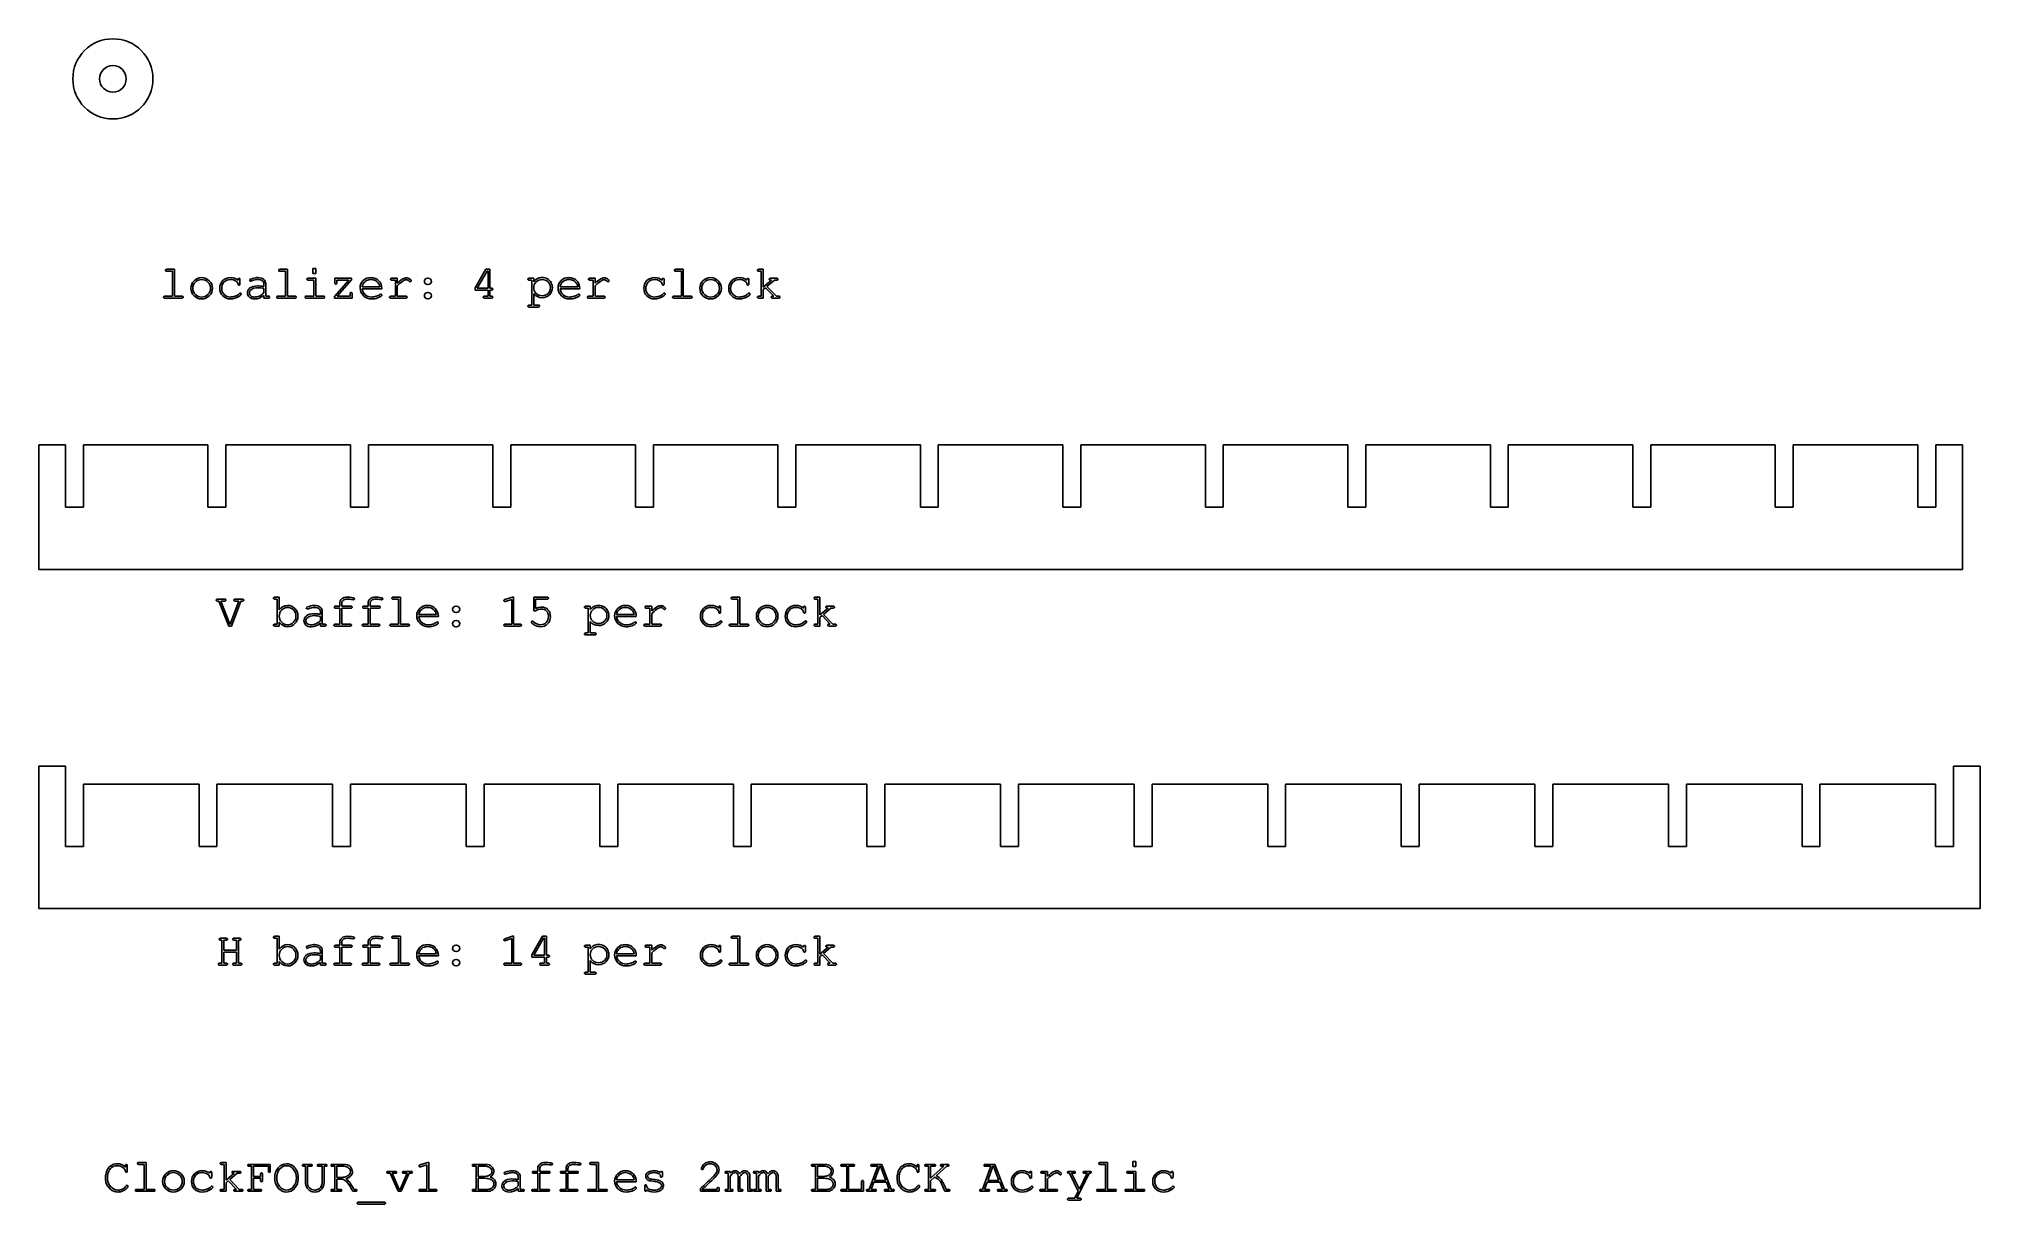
# Model space of a CAD drawing. Extents: x -1 to 217, y 141 to 272.
import ezdxf

# ---------------------------------------------------------------- set-up
doc = ezdxf.new("R2010")
doc.units = 0
doc.layers.add('Layer_1', color=7, linetype='CONTINUOUS')

msp = doc.modelspace()

# ---------------------------------------------------------------- linework, layer by layer
at = {"layer": 'Layer_1', "color": 7}
for p, q in [((13.431033, 245.938854), (14.273359, 245.938854)), ((14.056318, 245.719229), (13.431033, 245.719229)), ((14.056318, 242.913198), (14.056318, 245.719229)), ((14.273359, 245.938854), (14.273359, 242.913198)), ((21.419176, 244.714122), (21.419176, 244.786469)), ((21.419176, 244.714122), (21.419176, 244.714122)), ((21.6388, 244.786469), (21.6388, 244.295543)), ((24.312539, 243.998403), (24.312539, 244.349803)), ((24.532163, 244.349803), (24.532163, 242.913199)), ((26.131033, 245.938854), (26.973359, 245.938854)), ((26.756317, 245.719229), (26.131033, 245.719229)), ((26.756317, 242.913198), (26.756317, 245.719229)), ((26.973359, 245.938854), (26.973359, 242.913198)), ((29.303446, 244.933747), (30.153525, 244.933747)), ((29.936485, 244.714122), (29.303449, 244.714122)), ((29.825381, 245.486685), (29.825381, 246.047374)), ((29.825381, 246.047374), (30.145775, 246.047374)), ((30.145775, 245.486685), (29.825381, 245.486685)), ((29.936485, 242.913198), (29.936485, 244.714122)), ((30.145775, 246.047374), (30.145775, 245.486685)), ((30.153525, 244.933747), (30.153525, 242.913198)), ((32.238154, 242.889944), (33.855626, 244.714122)), ((32.287247, 244.419566), (32.287247, 244.933747)), ((32.287247, 244.933747), (34.163101, 244.933747)), ((33.855626, 244.714122), (32.506871, 244.714122)), ((32.506871, 244.714122), (32.506871, 244.419566)), ((34.163101, 244.73996), (32.537877, 242.913198)), ((34.163101, 244.933747), (34.163101, 244.73996)), ((39.086832, 244.714122), (38.686339, 244.714122)), ((38.68634, 244.933747), (39.303872, 244.933747)), ((39.086832, 242.905447), (39.086832, 244.714122)), ((39.303872, 244.933747), (39.303872, 244.385977)), ((42.693329, 244.933747), (42.786347, 244.933747)), ((42.693329, 244.933747), (42.693329, 244.933747)), ((42.786347, 244.230948), (42.693329, 244.230948)), ((48.053725, 243.85371), (49.260369, 245.938854)), ((49.379227, 245.719229), (48.2811, 243.82012)), ((49.260369, 245.938854), (49.712539, 245.938854)), ((49.492913, 245.719229), (49.379227, 245.719229)), ((49.492913, 243.82012), (49.492913, 245.719229)), ((49.712539, 245.938854), (49.712539, 243.82012)), ((54.111755, 244.933747), (54.620768, 244.933747)), ((54.403725, 244.714122), (54.111755, 244.714122)), ((54.403725, 241.915843), (54.403725, 244.714122)), ((54.620768, 244.933747), (54.620768, 244.538422)), ((61.311819, 244.714122), (60.911328, 244.714122)), ((60.911349, 244.933747), (61.528873, 244.933747)), ((61.311819, 242.905447), (61.311819, 244.714122)), ((61.528873, 244.933747), (61.528873, 244.385977)), ((69.044175, 244.714122), (69.044175, 244.786469)), ((69.044182, 244.714122), (69.044175, 244.714122)), ((69.263808, 244.786469), (69.263808, 244.295543)), ((70.58102, 245.938854), (71.423358, 245.938854)), ((71.206319, 245.719229), (70.581034, 245.719229)), ((71.206319, 242.913198), (71.206319, 245.719229)), ((71.423358, 245.938854), (71.423358, 242.913198)), ((78.569175, 244.714122), (78.569175, 244.786469)), ((78.569182, 244.714122), (78.569175, 244.714122)), ((78.788808, 244.786469), (78.788808, 244.295543)), ((79.888991, 245.938854), (80.398003, 245.938854)), ((80.180964, 245.719229), (79.888991, 245.719229)), ((80.180964, 242.913198), (80.180964, 245.719229)), ((80.398003, 245.938854), (80.398003, 243.938976)), ((80.398003, 243.938976), (81.320429, 244.714122)), ((81.653741, 244.714122), (80.806249, 244.006155)), ((81.209325, 244.933747), (81.904372, 244.933747)), ((81.320429, 244.714122), (81.209325, 244.714122)), ((81.904372, 244.714122), (81.653741, 244.714122)), ((13.203656, 242.913198), (14.056318, 242.913198)), ((15.12602, 242.696157), (13.203656, 242.696157)), ((14.273359, 242.913198), (15.12602, 242.913198)), ((18.332026, 243.809785), (18.332026, 243.809785)), ((18.55165, 243.809785), (18.55165, 243.809785)), ((24.312539, 243.298188), (24.312539, 243.776195)), ((24.312539, 242.696157), (24.312539, 243.0088)), ((24.821552, 242.696157), (24.312539, 242.696157)), ((24.532163, 242.913199), (24.82155, 242.913199)), ((25.903656, 242.913198), (26.756317, 242.913198)), ((27.82602, 242.696157), (25.903656, 242.696157)), ((26.973359, 242.913198), (27.82602, 242.913198)), ((29.083824, 242.913198), (29.936485, 242.913198)), ((31.006187, 242.696157), (29.083824, 242.696157)), ((30.153525, 242.913198), (31.006186, 242.913198)), ((32.238154, 242.696157), (32.238154, 242.889944)), ((34.222529, 242.696157), (32.238154, 242.696157)), ((32.537877, 242.913198), (34.005487, 242.913198)), ((34.005487, 242.913198), (34.005487, 243.212922)), ((34.225112, 243.212922), (34.222529, 242.696157)), ((37.562893, 243.763276), (35.351142, 243.763276)), ((35.353726, 243.982901), (37.343268, 243.982901)), ((37.562893, 243.763276), (37.562893, 243.763276)), ((40.265054, 242.696157), (38.562315, 242.696157)), ((38.562316, 242.905447), (39.086832, 242.905447)), ((39.303873, 244.101756), (39.303873, 242.913199)), ((39.303873, 242.913199), (40.265055, 242.913199)), ((42.693329, 243.318858), (42.786347, 243.318858)), ((42.693329, 243.318858), (42.693329, 243.318858)), ((42.786347, 242.618643), (42.693329, 242.618643)), ((48.053725, 243.603079), (48.053725, 243.85371)), ((49.492913, 243.603079), (48.053725, 243.603079)), ((48.2811, 243.82012), (49.492913, 243.82012)), ((49.087254, 242.913198), (49.492913, 242.913198)), ((49.893408, 242.696157), (49.087254, 242.696157)), ((49.492913, 242.913198), (49.492913, 243.603079)), ((49.712539, 243.82012), (49.893408, 243.82012)), ((49.893408, 243.603079), (49.712539, 243.603079)), ((49.712539, 243.603079), (49.712539, 242.913198)), ((49.712539, 242.913198), (49.893408, 242.913198)), ((54.620768, 243.223257), (54.620768, 241.915843)), ((56.501789, 243.882132), (56.501789, 243.882132)), ((59.787893, 243.763276), (57.576142, 243.763276)), ((57.578725, 243.982901), (59.568268, 243.982901)), ((59.787897, 243.763276), (59.787893, 243.763276)), ((60.787306, 242.905447), (61.311819, 242.905447)), ((62.490055, 242.696157), (60.787316, 242.696157)), ((61.52889, 244.101756), (61.52889, 242.913199)), ((61.52889, 242.913199), (62.490072, 242.913199)), ((70.353658, 242.913198), (71.206319, 242.913198)), ((72.276018, 242.696157), (70.353658, 242.696157)), ((71.423358, 242.913198), (72.276018, 242.913198)), ((75.482024, 243.809785), (75.482024, 243.809785)), ((75.701649, 243.809785), (75.701649, 243.809785)), ((79.888991, 242.913198), (80.180964, 242.913198)), ((80.398003, 242.696157), (79.888991, 242.696157)), ((80.646052, 243.871796), (80.398003, 243.662507)), ((80.398003, 243.662507), (80.398003, 242.696157)), ((81.578811, 242.913198), (80.646052, 243.871796)), ((80.806249, 244.006155), (81.878534, 242.913199)), ((81.426365, 242.913198), (81.578811, 242.913198)), ((82.129165, 242.696157), (81.426365, 242.696157)), ((81.878534, 242.913199), (82.129165, 242.913199)), ((54.111755, 241.915843), (54.403725, 241.915843)), ((55.147867, 241.698802), (54.111755, 241.698802)), ((54.620768, 241.915843), (55.147867, 241.915843)), ((19.111823, 208.889229), (19.920559, 208.889229)), ((19.279771, 208.672188), (19.111823, 208.672188)), ((20.372728, 205.866157), (19.279771, 208.672188)), ((19.920559, 208.672188), (19.504564, 208.672188)), ((19.504564, 208.672188), (20.512254, 206.083198)), ((20.527757, 206.083198), (21.522528, 208.672188)), ((21.749904, 208.672188), (20.675035, 205.866157)), ((21.109117, 208.889229), (21.915269, 208.889229)), ((21.522528, 208.672188), (21.109117, 208.672188)), ((21.915269, 208.672188), (21.749904, 208.672188)), ((25.536754, 209.108854), (26.045767, 209.108854)), ((25.828726, 208.889229), (25.536754, 208.889229)), ((25.828726, 206.083198), (25.828726, 208.889229)), ((26.045767, 209.108854), (26.045767, 207.669665)), ((30.662539, 207.168403), (30.662539, 207.519803)), ((30.882163, 207.519803), (30.882163, 206.083199)), ((32.380264, 208.103747), (32.850519, 208.103747)), ((32.850519, 207.884122), (32.380264, 207.884122)), ((32.850519, 208.103747), (32.850519, 208.431893)), ((32.850519, 206.083198), (32.850519, 207.884122)), ((33.070143, 208.431893), (33.070143, 208.103747)), ((33.070143, 208.103747), (34.085584, 208.103747)), ((33.070144, 207.884122), (33.070144, 206.083198)), ((34.085584, 207.884122), (33.070144, 207.884122)), ((35.555264, 208.103747), (36.025519, 208.103747)), ((36.025519, 207.884122), (35.555264, 207.884122)), ((36.025519, 208.103747), (36.025519, 208.431893)), ((36.025519, 206.083198), (36.025519, 207.884122)), ((36.245143, 208.431893), (36.245143, 208.103747)), ((36.245143, 208.103747), (37.260584, 208.103747)), ((36.245144, 207.884122), (36.245144, 206.083198)), ((37.260584, 207.884122), (36.245144, 207.884122)), ((38.831033, 209.108854), (39.673359, 209.108854)), ((39.456317, 208.889229), (38.831033, 208.889229)), ((39.456317, 206.083198), (39.456317, 208.889229)), ((39.673359, 209.108854), (39.673359, 206.083198)), ((41.703726, 207.152901), (43.693268, 207.152901)), ((45.868329, 208.103747), (45.961347, 208.103747)), ((45.868329, 208.103747), (45.868329, 208.103747)), ((45.961347, 207.400948), (45.868329, 207.400948)), ((51.378587, 208.840136), (52.370775, 209.152779)), ((52.153734, 208.853055), (51.445767, 208.630847)), ((52.153734, 206.083198), (52.153734, 208.853055)), ((52.370775, 209.152779), (52.370775, 206.083198)), ((54.623343, 207.669665), (54.623343, 209.108854)), ((54.623343, 209.108854), (56.137462, 209.108854)), ((54.840393, 208.889229), (54.840393, 207.827278)), ((56.137462, 208.889229), (54.840393, 208.889229)), ((60.461755, 208.103747), (60.970768, 208.103747)), ((60.753725, 207.884122), (60.461755, 207.884122)), ((60.753725, 205.085843), (60.753725, 207.884122)), ((60.970768, 208.103747), (60.970768, 207.708422)), ((63.928725, 207.152901), (65.918268, 207.152901)), ((67.661819, 207.884122), (67.261328, 207.884122)), ((67.261349, 208.103747), (67.878873, 208.103747)), ((67.661819, 206.075447), (67.661819, 207.884122)), ((67.878873, 208.103747), (67.878873, 207.555977)), ((67.87889, 207.271756), (67.87889, 206.083199)), ((75.394175, 207.884122), (75.394175, 207.956469)), ((75.394182, 207.884122), (75.394175, 207.884122)), ((75.613808, 207.956469), (75.613808, 207.465543)), ((76.93102, 209.108854), (77.773358, 209.108854)), ((77.556319, 208.889229), (76.931034, 208.889229)), ((77.556319, 206.083198), (77.556319, 208.889229)), ((77.773358, 209.108854), (77.773358, 206.083198)), ((84.919175, 207.884122), (84.919175, 207.956469)), ((84.919182, 207.884122), (84.919175, 207.884122)), ((85.138808, 207.956469), (85.138808, 207.465543)), ((86.238991, 209.108854), (86.748003, 209.108854)), ((86.530964, 208.889229), (86.238991, 208.889229)), ((86.530964, 206.083198), (86.530964, 208.889229)), ((86.748003, 209.108854), (86.748003, 207.108976)), ((86.748003, 207.108976), (87.670429, 207.884122)), ((88.003741, 207.884122), (87.156249, 207.176155)), ((87.156249, 207.176155), (88.228534, 206.083199)), ((87.559325, 208.103747), (88.254372, 208.103747)), ((87.670429, 207.884122), (87.559325, 207.884122)), ((88.254372, 207.884122), (88.003741, 207.884122)), ((20.675035, 205.866157), (20.372728, 205.866157)), ((20.512254, 206.083198), (20.527757, 206.083198)), ((25.536754, 206.083198), (25.828726, 206.083198)), ((26.045767, 205.866157), (25.536754, 205.866157)), ((26.045767, 206.292488), (26.045767, 205.866157)), ((27.929373, 206.979785), (27.929373, 206.979785)), ((30.662539, 206.468188), (30.662539, 206.946195)), ((30.662539, 205.866157), (30.662539, 206.1788)), ((31.171552, 205.866157), (30.662539, 205.866157)), ((30.882163, 206.083199), (31.17155, 206.083199)), ((32.326003, 206.083198), (32.850519, 206.083198)), ((34.023574, 205.866157), (32.326003, 205.866157)), ((33.070144, 206.083198), (34.023574, 206.083198)), ((35.501003, 206.083198), (36.025519, 206.083198)), ((37.198574, 205.866157), (35.501003, 205.866157)), ((36.245144, 206.083198), (37.198574, 206.083198)), ((38.603656, 206.083198), (39.456317, 206.083198)), ((40.52602, 205.866157), (38.603656, 205.866157)), ((39.673359, 206.083198), (40.52602, 206.083198)), ((43.912893, 206.933276), (41.701142, 206.933276)), ((43.912893, 206.933276), (43.912893, 206.933276)), ((45.868329, 206.488858), (45.961347, 206.488858)), ((45.868329, 206.488858), (45.868329, 206.488858)), ((45.961347, 205.788643), (45.868329, 205.788643)), ((51.409593, 206.083198), (52.153734, 206.083198)), ((53.114915, 205.866157), (51.409593, 205.866157)), ((52.370775, 206.083198), (53.114915, 206.083198)), ((60.461755, 205.085843), (60.753725, 205.085843)), ((60.970768, 206.393257), (60.970768, 205.085843)), ((60.970768, 205.085843), (61.497867, 205.085843)), ((62.851789, 207.052132), (62.851789, 207.052132)), ((66.137893, 206.933276), (63.926142, 206.933276)), ((66.137897, 206.933276), (66.137893, 206.933276)), ((67.137306, 206.075447), (67.661819, 206.075447)), ((68.840055, 205.866157), (67.137316, 205.866157)), ((67.87889, 206.083199), (68.840072, 206.083199)), ((76.703658, 206.083198), (77.556319, 206.083198)), ((78.626018, 205.866157), (76.703658, 205.866157)), ((77.773358, 206.083198), (78.626018, 206.083198)), ((81.832024, 206.979785), (81.832024, 206.979785)), ((82.051649, 206.979785), (82.051649, 206.979785)), ((86.238991, 206.083198), (86.530964, 206.083198)), ((86.748003, 205.866157), (86.238991, 205.866157)), ((86.996052, 207.041796), (86.748003, 206.832507)), ((86.748003, 206.832507), (86.748003, 205.866157)), ((87.928811, 206.083198), (86.996052, 207.041796)), ((87.776365, 206.083198), (87.928811, 206.083198)), ((88.479165, 205.866157), (87.776365, 205.866157)), ((88.228534, 206.083199), (88.479165, 206.083199)), ((61.497867, 204.868802), (60.461755, 204.868802)), ((19.458055, 170.789229), (20.101427, 170.789229)), ((19.592414, 170.572188), (19.458055, 170.572188)), ((19.592414, 167.983198), (19.592414, 170.572188)), ((20.101427, 170.572188), (19.809455, 170.572188)), ((19.809455, 170.572188), (19.809455, 169.445642)), ((20.959255, 170.789229), (21.602627, 170.789229)), ((21.248643, 170.572188), (20.959255, 170.572188)), ((21.248643, 169.445642), (21.248643, 170.572188)), ((21.602627, 170.572188), (21.468268, 170.572188)), ((21.468268, 170.572188), (21.468268, 167.983198)), ((25.536754, 171.008854), (26.045767, 171.008854)), ((25.828726, 170.789229), (25.536754, 170.789229)), ((25.828726, 167.983198), (25.828726, 170.789229)), ((26.045767, 171.008854), (26.045767, 169.569665)), ((32.850519, 170.003747), (32.850519, 170.331893)), ((33.070143, 170.331893), (33.070143, 170.003747)), ((36.025519, 170.003747), (36.025519, 170.331893)), ((36.245143, 170.331893), (36.245143, 170.003747)), ((38.831033, 171.008854), (39.673359, 171.008854)), ((39.456317, 170.789229), (38.831033, 170.789229)), ((39.456317, 167.983198), (39.456317, 170.789229)), ((39.673359, 171.008854), (39.673359, 167.983198)), ((51.378587, 170.740136), (52.370775, 171.052779)), ((52.153734, 170.753055), (51.445767, 170.530847)), ((52.153734, 167.983198), (52.153734, 170.753055)), ((52.370775, 171.052779), (52.370775, 167.983198)), ((54.403725, 168.92371), (55.610369, 171.008854)), ((55.729227, 170.789229), (54.6311, 168.89012)), ((55.610369, 171.008854), (56.062539, 171.008854)), ((55.842913, 170.789229), (55.729227, 170.789229)), ((55.842913, 168.89012), (55.842913, 170.789229)), ((56.062539, 171.008854), (56.062539, 168.89012)), ((76.93102, 171.008854), (77.773358, 171.008854)), ((77.556319, 170.789229), (76.931034, 170.789229)), ((77.556319, 167.983198), (77.556319, 170.789229)), ((77.773358, 171.008854), (77.773358, 167.983198)), ((86.238991, 171.008854), (86.748003, 171.008854)), ((86.530964, 170.789229), (86.238991, 170.789229)), ((86.530964, 167.983198), (86.530964, 170.789229)), ((86.748003, 171.008854), (86.748003, 169.008976)), ((19.346951, 167.983198), (19.592414, 167.983198)), ((19.809455, 169.445642), (21.248643, 169.445642)), ((21.248643, 169.228601), (19.809455, 169.228601)), ((19.809455, 169.228601), (19.809455, 167.983198)), ((19.809455, 167.983198), (20.101427, 167.983198)), ((20.959255, 167.983198), (21.248643, 167.983198)), ((21.248643, 167.983198), (21.248643, 169.228601)), ((21.468268, 167.983198), (21.713731, 167.983198)), ((25.536754, 167.983198), (25.828726, 167.983198)), ((26.045767, 168.192488), (26.045767, 167.766157)), ((27.929373, 168.879785), (27.929373, 168.879785)), ((30.662539, 169.068403), (30.662539, 169.419803)), ((30.662539, 168.368188), (30.662539, 168.846195)), ((30.662539, 167.766157), (30.662539, 168.0788)), ((30.882163, 169.419803), (30.882163, 167.983199)), ((30.882163, 167.983199), (31.17155, 167.983199)), ((32.326003, 167.983198), (32.850519, 167.983198)), ((32.380264, 170.003747), (32.850519, 170.003747)), ((32.850519, 169.784122), (32.380264, 169.784122)), ((32.850519, 167.983198), (32.850519, 169.784122)), ((33.070143, 170.003747), (34.085584, 170.003747)), ((33.070144, 169.784122), (33.070144, 167.983198)), ((34.085584, 169.784122), (33.070144, 169.784122)), ((33.070144, 167.983198), (34.023574, 167.983198)), ((35.501003, 167.983198), (36.025519, 167.983198)), ((35.555264, 170.003747), (36.025519, 170.003747)), ((36.025519, 169.784122), (35.555264, 169.784122)), ((36.025519, 167.983198), (36.025519, 169.784122)), ((36.245143, 170.003747), (37.260584, 170.003747)), ((36.245144, 169.784122), (36.245144, 167.983198)), ((37.260584, 169.784122), (36.245144, 169.784122)), ((36.245144, 167.983198), (37.198574, 167.983198)), ((38.603656, 167.983198), (39.456317, 167.983198)), ((39.673359, 167.983198), (40.52602, 167.983198)), ((43.912893, 168.833276), (41.701142, 168.833276)), ((41.703726, 169.052901), (43.693268, 169.052901)), ((43.912893, 168.833276), (43.912893, 168.833276)), ((45.868329, 170.003747), (45.961347, 170.003747)), ((45.868329, 170.003747), (45.868329, 170.003747)), ((45.961347, 169.300948), (45.868329, 169.300948)), ((45.868329, 168.388858), (45.961347, 168.388858)), ((45.868329, 168.388858), (45.868329, 168.388858)), ((51.409593, 167.983198), (52.153734, 167.983198)), ((52.370775, 167.983198), (53.114915, 167.983198)), ((54.403725, 168.673079), (54.403725, 168.92371)), ((55.842913, 168.673079), (54.403725, 168.673079)), ((54.6311, 168.89012), (55.842913, 168.89012)), ((55.437254, 167.983198), (55.842913, 167.983198)), ((55.842913, 167.983198), (55.842913, 168.673079)), ((56.062539, 168.89012), (56.243408, 168.89012)), ((56.243408, 168.673079), (56.062539, 168.673079)), ((56.062539, 168.673079), (56.062539, 167.983198)), ((56.062539, 167.983198), (56.243408, 167.983198)), ((60.461755, 170.003747), (60.970768, 170.003747)), ((60.753725, 169.784122), (60.461755, 169.784122)), ((60.753725, 166.985843), (60.753725, 169.784122)), ((60.970768, 170.003747), (60.970768, 169.608422)), ((60.970768, 168.293257), (60.970768, 166.985843)), ((62.851789, 168.952132), (62.851789, 168.952132)), ((66.137893, 168.833276), (63.926142, 168.833276)), ((63.928725, 169.052901), (65.918268, 169.052901)), ((66.137897, 168.833276), (66.137893, 168.833276)), ((67.137306, 167.975447), (67.661819, 167.975447)), ((67.661819, 169.784122), (67.261328, 169.784122)), ((67.261349, 170.003747), (67.878873, 170.003747)), ((67.661819, 167.975447), (67.661819, 169.784122)), ((67.878873, 170.003747), (67.878873, 169.455977)), ((67.87889, 169.171756), (67.87889, 167.983199)), ((67.87889, 167.983199), (68.840072, 167.983199)), ((75.394175, 169.784122), (75.394175, 169.856469)), ((75.394182, 169.784122), (75.394175, 169.784122)), ((75.613808, 169.856469), (75.613808, 169.365543)), ((76.703658, 167.983198), (77.556319, 167.983198)), ((77.773358, 167.983198), (78.626018, 167.983198)), ((81.832024, 168.879785), (81.832024, 168.879785)), ((82.051649, 168.879785), (82.051649, 168.879785)), ((84.919175, 169.784122), (84.919175, 169.856469)), ((84.919182, 169.784122), (84.919175, 169.784122)), ((85.138808, 169.856469), (85.138808, 169.365543)), ((86.238991, 167.983198), (86.530964, 167.983198)), ((86.748003, 169.008976), (87.670429, 169.784122)), ((86.996052, 168.941796), (86.748003, 168.732507)), ((86.748003, 168.732507), (86.748003, 167.766157)), ((87.928811, 167.983198), (86.996052, 168.941796)), ((88.003741, 169.784122), (87.156249, 169.076155)), ((87.156249, 169.076155), (88.228534, 167.983199)), ((87.559325, 170.003747), (88.254372, 170.003747)), ((87.670429, 169.784122), (87.559325, 169.784122)), ((87.776365, 167.983198), (87.928811, 167.983198)), ((88.254372, 169.784122), (88.003741, 169.784122)), ((88.228534, 167.983199), (88.479165, 167.983199)), ((20.101427, 167.766157), (19.346951, 167.766157)), ((21.713731, 167.766157), (20.959255, 167.766157)), ((26.045767, 167.766157), (25.536754, 167.766157)), ((31.171552, 167.766157), (30.662539, 167.766157)), ((34.023574, 167.766157), (32.326003, 167.766157)), ((37.198574, 167.766157), (35.501003, 167.766157)), ((40.52602, 167.766157), (38.603656, 167.766157)), ((45.961347, 167.688643), (45.868329, 167.688643)), ((53.114915, 167.766157), (51.409593, 167.766157)), ((56.243408, 167.766157), (55.437254, 167.766157)), ((60.461755, 166.985843), (60.753725, 166.985843)), ((61.497867, 166.768802), (60.461755, 166.768802)), ((60.970768, 166.985843), (61.497867, 166.985843)), ((68.840055, 167.766157), (67.137316, 167.766157)), ((78.626018, 167.766157), (76.703658, 167.766157)), ((86.748003, 167.766157), (86.238991, 167.766157)), ((88.479165, 167.766157), (87.776365, 167.766157)), ((6.553933, 143.668404), (6.553933, 144.110237)), ((6.770974, 144.079231), (6.770974, 143.699409)), ((8.768268, 145.092089), (8.768268, 145.244535)), ((8.768268, 145.092089), (8.768268, 145.092089)), ((8.98531, 145.244535), (8.98531, 144.642504)), ((10.25603, 145.608854), (11.098359, 145.608854)), ((10.881317, 145.389229), (10.256033, 145.389229)), ((10.881317, 142.583198), (10.881317, 145.389229)), ((11.098359, 145.608854), (11.098359, 142.583198)), ((18.244176, 144.384122), (18.244176, 144.456469)), ((18.244176, 144.384122), (18.244176, 144.384122)), ((18.4638, 144.456469), (18.4638, 143.965543)), ((19.563992, 145.608854), (20.073005, 145.608854)), ((19.855964, 145.389229), (19.563992, 145.389229)), ((19.855964, 142.583198), (19.855964, 145.389229)), ((20.073005, 145.608854), (20.073005, 143.608976)), ((20.073005, 143.608976), (20.995429, 144.384122)), ((21.328742, 144.384122), (20.481249, 143.676155)), ((20.884325, 144.603747), (21.579373, 144.603747)), ((20.995429, 144.384122), (20.884325, 144.384122)), ((21.579373, 144.384122), (21.328742, 144.384122)), ((22.948281, 145.172188), (22.656309, 145.172188)), ((22.656311, 145.389229), (25.046346, 145.389229)), ((22.948281, 142.583198), (22.948281, 145.172188)), ((24.826721, 145.172188), (23.165324, 145.172188)), ((23.165324, 145.172188), (23.165324, 144.043058)), ((23.165324, 144.043058), (23.943054, 144.043058)), ((23.943054, 144.043058), (23.943054, 144.288521)), ((24.162679, 144.288521), (24.162679, 143.580553)), ((24.826721, 144.642504), (24.826721, 145.172188)), ((25.046346, 145.389229), (25.046346, 144.642504)), ((28.809937, 145.389229), (29.610922, 145.389229)), ((28.99339, 145.172188), (28.809939, 145.172188)), ((28.99339, 143.358345), (28.99339, 145.172188)), ((29.610922, 145.172188), (29.210429, 145.172188)), ((29.210429, 145.172188), (29.210429, 143.358345)), ((30.471335, 145.389229), (31.272319, 145.389229)), ((30.871827, 145.172188), (30.471335, 145.172188)), ((30.871827, 143.358345), (30.871827, 145.172188)), ((31.08887, 145.172188), (31.08887, 143.358345)), ((31.272319, 145.172188), (31.08887, 145.172188)), ((31.997858, 145.389229), (33.31044, 145.389229)), ((32.28983, 145.172188), (31.997858, 145.172188)), ((32.28983, 142.583198), (32.28983, 145.172188)), ((33.305272, 145.172188), (32.506871, 145.172188)), ((32.506871, 145.172188), (32.506871, 143.931953)), ((32.506871, 143.931953), (33.098566, 143.931953)), ((38.272927, 144.603747), (39.086831, 144.603747)), ((38.495136, 144.384122), (38.272927, 144.384122)), ((39.386554, 142.366157), (38.495136, 144.384122)), ((39.086831, 144.384122), (38.72768, 144.384122)), ((38.72768, 144.384122), (39.523497, 142.583198)), ((39.619098, 142.583198), (40.399412, 144.384122)), ((40.63454, 144.384122), (39.753457, 142.366157)), ((40.037678, 144.603747), (40.854165, 144.603747)), ((40.399412, 144.384122), (40.037678, 144.384122)), ((40.854165, 144.384122), (40.63454, 144.384122)), ((41.853592, 145.340136), (42.845776, 145.652779)), ((42.628733, 145.353055), (41.920768, 145.130847)), ((42.628733, 142.583198), (42.628733, 145.353055)), ((42.845776, 145.652779), (42.845776, 142.583198)), ((47.870273, 145.389229), (49.234532, 145.389229)), ((48.162246, 145.172188), (47.870273, 145.172188)), ((48.162246, 142.583198), (48.162246, 145.172188)), ((49.2397, 145.172188), (48.379286, 145.172188)), ((48.379286, 145.172188), (48.379286, 144.045642)), ((48.379286, 144.045642), (49.146683, 144.045642)), ((52.887539, 143.668403), (52.887539, 144.019803)), ((53.107157, 144.019803), (53.107157, 142.583199)), ((54.605263, 144.603747), (55.075519, 144.603747)), ((55.075519, 144.384122), (54.605263, 144.384122)), ((55.075519, 144.603747), (55.075519, 144.931893)), ((55.075519, 142.583198), (55.075519, 144.384122)), ((55.295141, 144.931893), (55.295141, 144.603747)), ((55.295141, 144.603747), (56.310584, 144.603747)), ((55.295145, 144.384122), (55.295145, 142.583198)), ((56.310584, 144.384122), (55.295145, 144.384122)), ((57.780263, 144.603747), (58.250519, 144.603747)), ((58.250519, 144.384122), (57.780263, 144.384122)), ((58.250519, 144.603747), (58.250519, 144.931893)), ((58.250519, 142.583198), (58.250519, 144.384122)), ((58.470141, 144.931893), (58.470141, 144.603747)), ((58.470141, 144.603747), (59.485584, 144.603747)), ((58.470145, 144.384122), (58.470145, 142.583198)), ((59.485584, 144.384122), (58.470145, 144.384122)), ((61.05602, 145.608854), (61.898358, 145.608854)), ((61.681319, 145.389229), (61.056034, 145.389229)), ((61.681319, 142.583198), (61.681319, 145.389229)), ((61.898358, 145.608854), (61.898358, 142.583198)), ((68.855524, 144.461637), (68.855556, 144.461637)), ((69.075188, 144.456469), (69.075188, 144.084399)), ((76.27474, 144.603747), (76.675235, 144.603747)), ((76.458192, 144.384122), (76.27474, 144.384122)), ((76.458192, 142.583198), (76.458192, 144.384122)), ((76.675235, 144.603747), (76.675235, 144.384122)), ((76.675235, 144.022387), (76.675235, 142.583198)), ((77.566651, 142.366157), (77.566651, 144.063728)), ((77.786277, 144.022387), (77.786277, 142.583198)), ((78.669946, 142.366157), (78.669946, 144.079231)), ((78.886986, 144.099902), (78.886986, 142.583198)), ((79.44974, 144.603747), (79.850235, 144.603747)), ((79.633192, 144.384122), (79.44974, 144.384122)), ((79.633192, 142.583198), (79.633192, 144.384122)), ((79.850235, 144.603747), (79.850235, 144.384122)), ((79.850235, 144.022387), (79.850235, 142.583198)), ((80.741651, 142.366157), (80.741651, 144.063728)), ((80.961277, 144.022387), (80.961277, 142.583198)), ((81.844946, 142.366157), (81.844946, 144.079231)), ((82.061986, 144.099902), (82.061986, 142.583198)), ((85.970273, 145.389229), (87.334532, 145.389229)), ((86.262246, 145.172188), (85.970273, 145.172188)), ((86.262246, 142.583198), (86.262246, 145.172188)), ((87.3397, 145.172188), (86.479286, 145.172188)), ((86.479286, 145.172188), (86.479286, 144.045642)), ((86.479286, 144.045642), (87.246683, 144.045642)), ((89.251219, 145.389229), (90.504371, 145.389229)), ((89.767982, 145.172188), (89.251219, 145.172188)), ((89.767982, 142.583198), (89.767982, 145.172188)), ((89.987601, 145.172188), (89.987601, 142.583198)), ((90.504371, 145.172188), (89.987601, 145.172188)), ((92.307354, 142.583198), (93.265954, 145.172188)), ((92.625165, 145.389229), (93.718123, 145.389229)), ((93.265954, 145.172188), (92.625165, 145.172188)), ((93.490744, 145.172188), (92.909387, 143.593473)), ((93.570846, 145.172188), (93.490744, 145.172188)), ((94.170289, 143.593473), (93.570846, 145.172188)), ((93.718123, 145.389229), (94.77749, 142.583198)), ((95.453928, 143.668404), (95.453928, 144.110237)), ((95.670956, 144.079231), (95.670956, 143.69941)), ((97.668261, 145.09209), (97.668268, 145.092089)), ((97.668268, 145.092089), (97.668268, 145.244535)), ((97.88529, 145.244535), (97.88529, 144.642504)), ((98.675441, 145.389229), (99.584948, 145.389229)), ((98.967414, 145.172188), (98.675441, 145.172188)), ((98.967414, 142.583198), (98.967414, 145.172188)), ((99.584948, 145.172188), (99.184454, 145.172188)), ((99.184454, 145.172188), (99.184454, 143.836352)), ((99.184454, 143.836352), (100.683071, 145.172188)), ((99.621122, 143.942289), (99.184454, 143.549548)), ((100.995714, 145.172188), (99.801988, 144.105069)), ((100.445359, 145.389229), (101.083562, 145.389229)), ((100.683071, 145.172188), (100.445359, 145.172188)), ((101.083562, 145.172188), (100.995714, 145.172188)), ((105.007354, 142.583198), (105.965954, 145.172188)), ((105.325165, 145.389229), (106.418123, 145.389229)), ((105.965954, 145.172188), (105.325165, 145.172188)), ((106.190744, 145.172188), (105.609387, 143.593473)), ((106.270846, 145.172188), (106.190744, 145.172188)), ((106.870289, 143.593473), (106.270846, 145.172188)), ((106.418123, 145.389229), (107.47749, 142.583198)), ((110.319175, 144.384122), (110.319175, 144.456469)), ((110.319182, 144.384122), (110.319175, 144.384122)), ((110.538808, 144.456469), (110.538808, 143.965543)), ((112.111854, 144.384122), (111.711363, 144.384122)), ((111.711385, 144.603747), (112.328873, 144.603747)), ((112.111854, 142.575447), (112.111854, 144.384122)), ((112.328873, 144.603747), (112.328873, 144.055977)), ((114.70547, 144.603747), (115.299752, 144.603747)), ((114.770067, 144.384122), (114.70547, 144.384122)), ((115.777759, 142.366157), (114.770067, 144.384122)), ((115.299752, 144.384122), (115.007779, 144.384122)), ((115.007779, 144.384122), (115.894031, 142.603869)), ((117.002483, 144.384122), (115.627888, 141.585843)), ((115.894031, 142.603869), (116.76736, 144.384122)), ((116.475387, 144.603747), (117.067084, 144.603747)), ((116.76736, 144.384122), (116.475387, 144.384122)), ((118.20602, 145.608854), (119.048358, 145.608854)), ((118.831319, 145.389229), (118.206034, 145.389229)), ((118.831319, 142.583198), (118.831319, 145.389229)), ((119.048358, 145.608854), (119.048358, 142.583198)), ((121.378434, 144.603747), (122.228537, 144.603747)), ((122.011487, 144.384122), (121.378448, 144.384122)), ((121.900379, 145.156685), (121.900379, 145.717374)), ((121.900379, 145.717374), (122.220776, 145.717374)), ((122.220776, 145.156685), (121.900379, 145.156685)), ((122.011487, 142.583198), (122.011487, 144.384122)), ((122.220776, 145.717374), (122.220776, 145.156685)), ((122.228537, 144.603747), (122.228537, 142.583198)), ((126.194175, 144.384122), (126.194175, 144.456469)), ((126.194182, 144.384122), (126.194175, 144.384122)), ((126.413808, 144.456469), (126.413808, 143.965543)), ((10.028656, 142.583198), (10.881317, 142.583198)), ((11.95102, 142.366157), (10.028656, 142.366157)), ((11.098359, 142.583198), (11.95102, 142.583198)), ((15.157026, 143.479785), (15.157026, 143.479785)), ((15.37665, 143.479785), (15.37665, 143.479785)), ((19.563992, 142.583198), (19.855964, 142.583198)), ((20.073005, 142.366157), (19.563992, 142.366157)), ((20.321051, 143.541796), (20.073005, 143.332507)), ((20.073005, 143.332507), (20.073005, 142.366157)), ((21.253811, 142.583198), (20.321051, 143.541796)), ((20.481249, 143.676155), (21.553534, 142.583199)), ((21.101366, 142.583198), (21.253811, 142.583198)), ((21.804165, 142.366157), (21.101366, 142.366157)), ((21.553534, 142.583199), (21.804165, 142.583199)), ((22.656309, 142.583198), (22.948281, 142.583198)), ((23.909463, 142.366157), (22.656309, 142.366157)), ((23.165322, 143.826017), (23.165322, 142.583198)), ((23.943054, 143.826016), (23.165322, 143.826017)), ((23.165322, 142.583198), (23.909463, 142.583198)), ((23.943054, 143.580553), (23.943054, 143.826016)), ((27.970714, 143.869942), (27.970714, 143.869942)), ((28.190339, 143.869942), (28.190339, 143.869942)), ((31.997858, 142.583198), (32.28983, 142.583198)), ((32.907363, 142.366157), (31.997858, 142.366157)), ((32.506871, 143.714912), (32.506871, 142.583198)), ((33.196751, 143.714912), (32.506871, 143.714912)), ((32.506871, 142.583198), (32.907363, 142.583198)), ((34.617853, 142.366157), (34.328465, 142.366157)), ((34.452489, 142.583198), (34.617853, 142.583198)), ((39.753457, 142.366157), (39.386554, 142.366157)), ((39.523497, 142.583198), (39.619098, 142.583198)), ((41.884594, 142.583198), (42.628733, 142.583198)), ((43.589915, 142.366157), (41.884594, 142.366157)), ((42.845776, 142.583198), (43.589915, 142.583198)), ((47.870273, 142.583198), (48.162246, 142.583198)), ((49.492913, 142.366157), (47.870273, 142.366157)), ((49.159602, 143.826017), (48.379286, 143.826017)), ((48.379286, 143.826017), (48.379286, 142.583198)), ((48.379286, 142.583198), (49.477412, 142.583198)), ((52.887539, 142.968188), (52.887539, 143.446195)), ((52.887539, 142.366157), (52.887539, 142.6788)), ((53.396551, 142.366157), (52.887539, 142.366157)), ((53.107157, 142.583199), (53.396544, 142.583199)), ((54.551002, 142.583198), (55.075519, 142.583198)), ((56.248572, 142.366157), (54.551002, 142.366157)), ((55.295145, 142.583198), (56.248572, 142.583198)), ((57.726002, 142.583198), (58.250519, 142.583198)), ((59.423572, 142.366157), (57.726002, 142.366157)), ((58.470145, 142.583198), (59.423572, 142.583198)), ((60.828658, 142.583198), (61.681319, 142.583198)), ((62.751018, 142.366157), (60.828658, 142.366157)), ((61.898358, 142.583198), (62.751018, 142.583198)), ((66.137893, 143.433276), (63.926142, 143.433276)), ((63.928725, 143.652901), (65.918268, 143.652901)), ((66.137897, 143.433276), (66.137893, 143.433276)), ((67.085634, 142.510851), (67.085634, 142.957853)), ((73.342628, 142.366157), (73.342628, 142.686551)), ((75.440693, 142.366157), (73.342628, 142.366157)), ((73.554513, 142.598702), (73.554496, 142.583198)), ((73.554496, 142.583198), (75.22106, 142.583198)), ((75.22106, 142.583198), (75.22106, 142.668465)), ((75.440693, 142.668465), (75.440693, 142.366157)), ((76.27474, 142.583198), (76.458192, 142.583198)), ((76.858686, 142.366157), (76.27474, 142.366157)), ((76.675235, 142.583198), (76.858686, 142.583198)), ((77.967146, 142.366157), (77.566651, 142.366157)), ((77.786277, 142.583198), (77.967146, 142.583198)), ((79.070437, 142.366157), (78.669946, 142.366157)), ((78.886986, 142.583198), (79.070437, 142.583198)), ((79.44974, 142.583198), (79.633192, 142.583198)), ((80.033686, 142.366157), (79.44974, 142.366157)), ((79.850235, 142.583198), (80.033686, 142.583198)), ((81.142146, 142.366157), (80.741651, 142.366157)), ((80.961277, 142.583198), (81.142146, 142.583198)), ((82.245437, 142.366157), (81.844946, 142.366157)), ((82.061986, 142.583198), (82.245437, 142.583198)), ((85.970273, 142.583198), (86.262246, 142.583198)), ((87.592913, 142.366157), (85.970273, 142.366157)), ((87.259602, 143.826017), (86.479286, 143.826017)), ((86.479286, 143.826017), (86.479286, 142.583198)), ((86.479286, 142.583198), (87.577412, 142.583198)), ((89.251219, 142.583198), (89.767982, 142.583198)), ((91.649004, 142.366157), (89.251219, 142.366157)), ((89.987601, 142.583198), (91.429372, 142.583198)), ((91.429372, 142.583198), (91.429372, 143.446195)), ((91.649004, 143.446195), (91.649004, 142.366157)), ((92.139407, 142.583198), (92.307354, 142.583198)), ((92.950726, 142.366157), (92.139407, 142.366157)), ((92.826703, 143.376432), (92.53473, 142.583198)), ((92.53473, 142.583198), (92.950726, 142.583198)), ((94.252973, 143.376432), (92.826703, 143.376432)), ((92.909387, 143.593473), (94.170289, 143.593473)), ((94.136701, 142.583198), (94.550111, 142.583198)), ((94.945437, 142.366157), (94.136701, 142.366157)), ((94.550111, 142.583198), (94.252973, 143.376432)), ((94.77749, 142.583198), (94.945437, 142.583198)), ((98.675441, 142.583198), (98.967414, 142.583198)), ((99.584948, 142.366157), (98.675441, 142.366157)), ((99.184454, 143.549548), (99.184454, 142.583198)), ((99.184454, 142.583198), (99.584948, 142.583198)), ((101.194666, 142.366157), (100.776088, 142.366157)), ((100.923366, 142.583198), (101.194666, 142.583198)), ((104.839407, 142.583198), (105.007354, 142.583198)), ((105.650726, 142.366157), (104.839407, 142.366157)), ((105.526703, 143.376432), (105.23473, 142.583198)), ((105.23473, 142.583198), (105.650726, 142.583198)), ((106.952973, 143.376432), (105.526703, 143.376432)), ((105.609387, 143.593473), (106.870289, 143.593473)), ((106.836701, 142.583198), (107.250111, 142.583198)), ((107.645437, 142.366157), (106.836701, 142.366157)), ((107.250111, 142.583198), (106.952973, 143.376432)), ((107.47749, 142.583198), (107.645437, 142.583198)), ((113.290055, 142.366157), (111.587316, 142.366157)), ((111.587341, 142.575447), (112.111854, 142.575447)), ((112.32889, 143.771756), (112.32889, 142.583199)), ((112.32889, 142.583199), (113.290072, 142.583199)), ((115.395344, 141.585843), (115.777759, 142.366157)), ((117.978658, 142.583198), (118.831319, 142.583198)), ((119.901018, 142.366157), (117.978658, 142.366157)), ((119.048358, 142.583198), (119.901018, 142.583198)), ((121.158823, 142.583198), (122.011487, 142.583198)), ((123.081187, 142.366157), (121.158823, 142.366157)), ((122.228537, 142.583198), (123.081197, 142.583198)), ((34.94548, 141.133675), (37.831609, 141.133675)), ((37.831611, 140.916634), (34.945482, 140.916634)), ((37.831609, 140.916633), (37.831611, 140.916634)), ((114.715799, 141.585843), (115.395344, 141.585843)), ((115.966368, 141.368802), (114.715799, 141.368802)), ((115.627888, 141.585843), (115.966368, 141.585843))]:
    msp.add_line(p, q, dxfattribs=at)
at = {"layer": 'Layer_1', "color": 1}
for p, q in [((-0.949211, 212.216157), (-0.949211, 226.216144)), ((-0.949211, 226.216144), (2.045143, 226.216144)), ((2.045143, 226.216144), (2.045143, 219.210508)), ((4.056432, 219.210508), (4.056432, 226.216144)), ((4.056432, 226.216144), (18.045145, 226.216144)), ((18.045145, 226.216144), (18.045145, 219.210508)), ((20.056434, 219.210508), (20.056434, 226.216144)), ((20.056434, 226.216144), (34.045144, 226.216144)), ((34.045144, 226.216144), (34.045144, 219.210508)), ((36.056435, 219.210508), (36.056435, 226.216144)), ((36.056435, 226.216144), (50.045126, 226.216144)), ((50.045126, 226.216144), (50.045126, 219.210508)), ((52.056419, 219.210508), (52.056419, 226.216144)), ((52.056419, 226.216144), (66.045151, 226.216144)), ((66.045151, 226.216144), (66.045151, 219.210508)), ((68.056444, 219.210508), (68.056444, 226.216144)), ((68.056444, 226.216144), (82.045141, 226.216144)), ((82.045141, 226.216144), (82.045141, 219.210508)), ((84.056432, 219.210508), (84.056432, 226.216144)), ((84.056432, 226.216144), (98.045129, 226.216144)), ((98.045129, 226.216144), (98.045129, 219.210508)), ((100.056422, 219.210508), (100.056422, 226.216144)), ((100.056422, 226.216144), (114.045153, 226.216144)), ((114.045153, 226.216144), (114.045153, 219.210508)), ((116.056447, 219.210508), (116.056447, 226.216144)), ((116.056447, 226.216144), (130.045144, 226.216144)), ((130.045144, 226.216144), (130.045144, 219.210508)), ((132.056434, 219.210508), (132.056434, 226.216144)), ((132.056434, 226.216144), (146.045132, 226.216144)), ((146.045132, 226.216144), (146.045132, 219.210508)), ((148.056425, 219.210508), (148.056425, 226.216144)), ((148.056425, 226.216144), (162.045156, 226.216144)), ((162.045156, 226.216144), (162.045156, 219.210508)), ((164.056449, 219.210508), (164.056449, 226.216144)), ((164.056449, 226.216144), (178.045147, 226.216144)), ((178.045147, 226.216144), (178.045147, 219.210508)), ((180.056437, 219.210508), (180.056437, 226.216144)), ((180.056437, 226.216144), (194.045134, 226.216144)), ((194.045134, 226.216144), (194.045134, 219.210508)), ((196.056428, 219.210508), (196.056428, 226.216144)), ((196.056428, 226.216144), (210.045159, 226.216144)), ((210.045159, 226.216144), (210.045159, 219.210508)), ((212.056416, 219.210508), (212.056416, 226.216144)), ((212.056416, 226.216144), (215.050793, 226.216144)), ((215.050793, 226.216144), (215.050793, 212.216157)), ((2.045143, 219.210508), (3.050788, 219.210508)), ((3.050788, 219.210508), (4.056432, 219.210508)), ((18.045145, 219.210508), (19.050788, 219.210508)), ((19.050788, 219.210508), (20.056434, 219.210508)), ((34.045144, 219.210508), (35.050786, 219.210508)), ((35.050786, 219.210508), (36.056435, 219.210508)), ((50.045126, 219.210508), (51.050791, 219.210508)), ((51.050791, 219.210508), (52.056419, 219.210508)), ((66.045151, 219.210508), (67.050779, 219.210508)), ((67.050779, 219.210508), (68.056444, 219.210508)), ((82.045141, 219.210508), (83.050803, 219.210508)), ((83.050803, 219.210508), (84.056432, 219.210508)), ((98.045129, 219.210508), (99.050794, 219.210508)), ((99.050794, 219.210508), (100.056422, 219.210508)), ((114.045153, 219.210508), (115.050782, 219.210508)), ((115.050782, 219.210508), (116.056447, 219.210508)), ((130.045144, 219.210508), (131.050772, 219.210508)), ((131.050772, 219.210508), (132.056434, 219.210508)), ((146.045132, 219.210508), (147.050797, 219.210508)), ((147.050797, 219.210508), (148.056425, 219.210508)), ((162.045156, 219.210508), (163.050784, 219.210508)), ((163.050784, 219.210508), (164.056449, 219.210508)), ((178.045147, 219.210508), (179.050775, 219.210508)), ((179.050775, 219.210508), (180.056437, 219.210508)), ((194.045134, 219.210508), (195.050799, 219.210508)), ((195.050799, 219.210508), (196.056428, 219.210508)), ((210.045159, 219.210508), (211.050787, 219.210508)), ((211.050787, 219.210508), (212.056416, 219.210508)), ((3.050788, 212.216157), (-0.949211, 212.216157)), ((211.050787, 212.216157), (3.050788, 212.216157)), ((215.050793, 212.216157), (211.050787, 212.216157)), ((-0.949211, 174.116157), (-0.949211, 190.116157)), ((-0.949211, 190.116157), (2.045143, 190.116157)), ((2.045143, 190.116157), (2.045143, 181.110513)), ((214.05642, 181.110513), (214.05642, 190.116157)), ((214.05642, 190.116157), (217.050798, 190.116157)), ((217.050798, 190.116157), (217.050798, 174.116157)), ((4.056432, 181.110513), (4.056432, 188.116158)), ((4.056432, 188.116158), (17.045144, 188.116158)), ((17.045144, 188.116158), (17.045144, 181.110513)), ((19.056432, 181.110513), (19.056432, 188.116158)), ((19.056432, 188.116158), (32.045142, 188.116158)), ((32.045142, 188.116158), (32.045142, 181.110513)), ((34.056433, 181.110513), (34.056433, 188.116158)), ((34.056433, 188.116158), (47.045141, 188.116158)), ((47.045141, 188.116158), (47.045141, 181.110513)), ((49.056431, 181.110513), (49.056431, 188.116158)), ((49.056431, 188.116158), (62.045144, 188.116158)), ((62.045144, 188.116158), (62.045144, 181.110513)), ((64.056438, 181.110513), (64.056438, 188.116158)), ((64.056438, 188.116158), (77.045151, 188.116158)), ((77.045151, 188.116158), (77.045151, 181.110513)), ((79.056442, 181.110513), (79.056442, 188.116158)), ((79.056442, 188.116158), (92.045155, 188.116158)), ((92.045155, 188.116158), (92.045155, 181.110513)), ((94.056448, 181.110513), (94.056448, 188.116158)), ((94.056448, 188.116158), (107.045125, 188.116158)), ((107.045125, 188.116158), (107.045125, 181.110513)), ((109.056418, 181.110513), (109.056418, 188.116158)), ((109.056418, 188.116158), (122.045132, 188.116158)), ((122.045132, 188.116158), (122.045132, 181.110513)), ((124.056422, 181.110513), (124.056422, 188.116158)), ((124.056422, 188.116158), (137.045136, 188.116158)), ((137.045136, 188.116158), (137.045136, 181.110513)), ((139.056429, 181.110513), (139.056429, 188.116158)), ((139.056429, 188.116158), (152.045142, 188.116158)), ((152.045142, 188.116158), (152.045142, 181.110513)), ((154.056433, 181.110513), (154.056433, 188.116158)), ((154.056433, 188.116158), (167.045146, 188.116158)), ((167.045146, 188.116158), (167.045146, 181.110513)), ((169.056439, 181.110513), (169.056439, 188.116158)), ((169.056439, 188.116158), (182.045153, 188.116158)), ((182.045153, 188.116158), (182.045153, 181.110513)), ((184.056443, 181.110513), (184.056443, 188.116158)), ((184.056443, 188.116158), (197.045157, 188.116158)), ((197.045157, 188.116158), (197.045157, 181.110513)), ((199.05645, 181.110513), (199.05645, 188.116158)), ((199.05645, 188.116158), (212.045127, 188.116158)), ((212.045127, 188.116158), (212.045127, 181.110513)), ((2.045143, 181.110513), (3.050788, 181.110513)), ((3.050788, 181.110513), (4.056432, 181.110513)), ((17.045144, 181.110513), (18.050789, 181.110513)), ((18.050789, 181.110513), (19.056432, 181.110513)), ((32.045142, 181.110513), (33.050788, 181.110513)), ((33.050788, 181.110513), (34.056433, 181.110513)), ((47.045141, 181.110513), (48.050803, 181.110513)), ((48.050803, 181.110513), (49.056431, 181.110513)), ((62.045144, 181.110513), (63.050773, 181.110513)), ((63.050773, 181.110513), (64.056438, 181.110513)), ((77.045151, 181.110513), (78.050779, 181.110513)), ((78.050779, 181.110513), (79.056442, 181.110513)), ((92.045155, 181.110513), (93.050783, 181.110513)), ((93.050783, 181.110513), (94.056448, 181.110513)), ((107.045125, 181.110513), (108.05079, 181.110513)), ((108.05079, 181.110513), (109.056418, 181.110513)), ((122.045132, 181.110513), (123.050794, 181.110513)), ((123.050794, 181.110513), (124.056422, 181.110513)), ((137.045136, 181.110513), (138.050801, 181.110513)), ((138.050801, 181.110513), (139.056429, 181.110513)), ((152.045142, 181.110513), (153.050804, 181.110513)), ((153.050804, 181.110513), (154.056433, 181.110513)), ((167.045146, 181.110513), (168.050774, 181.110513)), ((168.050774, 181.110513), (169.056439, 181.110513)), ((182.045153, 181.110513), (183.050781, 181.110513)), ((183.050781, 181.110513), (184.056443, 181.110513)), ((197.045157, 181.110513), (198.050785, 181.110513)), ((198.050785, 181.110513), (199.05645, 181.110513)), ((212.045127, 181.110513), (213.050792, 181.110513)), ((213.050792, 181.110513), (214.05642, 181.110513)), ((3.050788, 174.116157), (-0.949211, 174.116157)), ((213.050792, 174.116157), (3.050788, 174.116157)), ((217.050798, 174.116157), (213.050792, 174.116157))]:
    msp.add_line(p, q, dxfattribs=at)
for points in [[(7.368788, 271.834156), (4.883506, 271.834156), (2.868787, 269.819442), (2.868787, 267.334157)], [(11.868789, 267.334157), (11.868789, 269.819442), (9.854068, 271.834156), (7.368788, 271.834156)], [(7.368788, 268.834169), (6.540361, 268.834169), (5.868788, 268.162587), (5.868788, 267.334157)], [(8.868788, 267.334157), (8.868788, 268.162587), (8.197216, 268.834169), (7.368788, 268.834169)], [(2.868787, 267.334157), (2.868787, 264.848875), (4.883506, 262.834161), (7.368788, 262.834161)], [(5.868788, 267.334157), (5.868788, 266.505731), (6.540361, 265.834146), (7.368788, 265.834146)], [(7.368788, 265.834146), (8.197216, 265.834146), (8.868788, 266.505731), (8.868788, 267.334157)], [(7.368788, 262.834161), (9.854068, 262.834161), (11.868789, 264.848875), (11.868789, 267.334157)]]:
    msp.add_open_spline(points, degree=3, dxfattribs=at)
at = {"layer": 'Layer_1', "color": 7}
for points in [[(13.283755, 245.830333), (13.283754, 245.861336), (13.294951, 245.887174), (13.317345, 245.907848)], [(13.318637, 245.750235), (13.295381, 245.770902), (13.283754, 245.797602), (13.283755, 245.830333)], [(13.317345, 245.907848), (13.339737, 245.928515), (13.377633, 245.93885), (13.431033, 245.938854)], [(13.431033, 245.719229), (13.379356, 245.719226), (13.34189, 245.729561), (13.318637, 245.750235)], [(16.125442, 243.809785), (16.125442, 244.140512), (16.243436, 244.42344), (16.479426, 244.65857)], [(16.633163, 244.503541), (16.439375, 244.311475), (16.342482, 244.080223), (16.342483, 243.809785)], [(16.479426, 244.65857), (16.715413, 244.893696), (17.002218, 245.011259), (17.339838, 245.011262)], [(17.337254, 244.791637), (17.061645, 244.791635), (16.826948, 244.695603), (16.633163, 244.503541)], [(18.041346, 244.504833), (17.847557, 244.696033), (17.61286, 244.791635), (17.337254, 244.791637)], [(17.339838, 245.011262), (17.674011, 245.011259), (17.959522, 244.894126), (18.196375, 244.659862)], [(18.332026, 243.809785), (18.332023, 244.081946), (18.23513, 244.313628), (18.041346, 244.504833)], [(18.196375, 244.659862), (18.433223, 244.425594), (18.551648, 244.142235), (18.55165, 243.809785)], [(19.367621, 243.794282), (19.367621, 244.143957), (19.482601, 244.434206), (19.712562, 244.66503)], [(19.835292, 244.48933), (19.668204, 244.28779), (19.584661, 244.056969), (19.584662, 243.796866)], [(19.712562, 244.66503), (19.942521, 244.895849), (20.232339, 245.011259), (20.582017, 245.011262)], [(20.569098, 244.791637), (20.24698, 244.791635), (20.002378, 244.690866), (19.835292, 244.48933)], [(21.177588, 244.626272), (21.026863, 244.736513), (20.824033, 244.791635), (20.569098, 244.791637)], [(20.582017, 245.011262), (20.914467, 245.011259), (21.19352, 244.912213), (21.419176, 244.714122)], [(21.419175, 244.277456), (21.408839, 244.399756), (21.328308, 244.516027), (21.177588, 244.626272)], [(21.419176, 244.786469), (21.419173, 244.839866), (21.429508, 244.877762), (21.450181, 244.900157)], [(21.454058, 244.177979), (21.434246, 244.197787), (21.422618, 244.230946), (21.419175, 244.277456)], [(21.450181, 244.900157), (21.470851, 244.922548), (21.496687, 244.933745), (21.527696, 244.933747)], [(21.527696, 244.148265), (21.498412, 244.148264), (21.473864, 244.158168), (21.454058, 244.177979)], [(21.527696, 244.933747), (21.560423, 244.933745), (21.587121, 244.922548), (21.607794, 244.900157)], [(21.606503, 244.181855), (21.586691, 244.15946), (21.560422, 244.148264), (21.527696, 244.148265)], [(21.6388, 244.295543), (21.637071, 244.242143), (21.626308, 244.204247), (21.606503, 244.181855)], [(21.607794, 244.900157), (21.628464, 244.877762), (21.638796, 244.839866), (21.6388, 244.786469)], [(22.733824, 244.727041), (22.733823, 244.756323), (22.742435, 244.779577), (22.759661, 244.796804)], [(22.763538, 244.649527), (22.74373, 244.670195), (22.733824, 244.696033), (22.733824, 244.727041)], [(22.759661, 244.796804), (22.783777, 244.822641), (22.8811, 244.857953), (23.051633, 244.902741)], [(22.834593, 244.618521), (22.807031, 244.618519), (22.783347, 244.628854), (22.763538, 244.649527)], [(22.94053, 244.644359), (22.885408, 244.627131), (22.850095, 244.618519), (22.834593, 244.618521)], [(23.651081, 244.791637), (23.48227, 244.791635), (23.24542, 244.742542), (22.94053, 244.644359)], [(23.051633, 244.902741), (23.320349, 244.975086), (23.523609, 245.011259), (23.661415, 245.011262)], [(24.147174, 244.659862), (24.03693, 244.74771), (23.871565, 244.791635), (23.651081, 244.791637)], [(23.661415, 245.011262), (23.935298, 245.011259), (24.148894, 244.943649), (24.302202, 244.808432)], [(24.312539, 244.349803), (24.312537, 244.468657), (24.257415, 244.57201), (24.147174, 244.659862)], [(24.302202, 244.808432), (24.455507, 244.67321), (24.53216, 244.520334), (24.532163, 244.349803)], [(25.983754, 245.830333), (25.983753, 245.861336), (25.994951, 245.887174), (26.017345, 245.907848)], [(26.018637, 245.750235), (25.995381, 245.770902), (25.983754, 245.797602), (25.983754, 245.830333)], [(26.017345, 245.907848), (26.039736, 245.928515), (26.077634, 245.93885), (26.131033, 245.938854)], [(26.131033, 245.719229), (26.079356, 245.719226), (26.04189, 245.729561), (26.018637, 245.750235)], [(29.15617, 244.822643), (29.156169, 244.855369), (29.167367, 244.882068), (29.189758, 244.902741)], [(29.191053, 244.745128), (29.167798, 244.765797), (29.15617, 244.791635), (29.15617, 244.822643)], [(29.189758, 244.902741), (29.212149, 244.923409), (29.250046, 244.933745), (29.303446, 244.933747)], [(29.303449, 244.714122), (29.251772, 244.71412), (29.214306, 244.724455), (29.191053, 244.745128)], [(32.318252, 244.308462), (32.29758, 244.330854), (32.287247, 244.367888), (32.287247, 244.419566)], [(32.398351, 244.274872), (32.365623, 244.274871), (32.338922, 244.286067), (32.318252, 244.308462)], [(32.475865, 244.308462), (32.455193, 244.286067), (32.429356, 244.274871), (32.398351, 244.274872)], [(32.506871, 244.419566), (32.50687, 244.367888), (32.496535, 244.330854), (32.475865, 244.308462)], [(35.131517, 243.861461), (35.131517, 244.176686), (35.248219, 244.447125), (35.481625, 244.672781)], [(35.69479, 244.569428), (35.512199, 244.421287), (35.398511, 244.225778), (35.353726, 243.982901)], [(35.481625, 244.672781), (35.715029, 244.898433), (36.003986, 245.011259), (36.348497, 245.011262)], [(36.348497, 244.791637), (36.095281, 244.791635), (35.877379, 244.717565), (35.69479, 244.569428)], [(36.348497, 245.011262), (36.70334, 245.011259), (36.995311, 244.895418), (37.224412, 244.663738)], [(37.003496, 244.566844), (36.820042, 244.716704), (36.60171, 244.791635), (36.348497, 244.791637)], [(37.343268, 243.982901), (37.300202, 244.222333), (37.186945, 244.416981), (37.003496, 244.566844)], [(37.224412, 244.663738), (37.453509, 244.432053), (37.566336, 244.1319), (37.562893, 243.763276)], [(38.575235, 244.745128), (38.552841, 244.765797), (38.541644, 244.792496), (38.541647, 244.825227)], [(38.541647, 244.825227), (38.541647, 244.85623), (38.552414, 244.882068), (38.573944, 244.902741)], [(38.573944, 244.902741), (38.595474, 244.923409), (38.63294, 244.933745), (38.68634, 244.933747)], [(38.686339, 244.714122), (38.634662, 244.71412), (38.597628, 244.724455), (38.575235, 244.745128)], [(39.303872, 244.385977), (39.586368, 244.640912), (39.797811, 244.804984), (39.9382, 244.878195)], [(39.997629, 244.657278), (39.86413, 244.581484), (39.632878, 244.39631), (39.303873, 244.101756)], [(39.9382, 244.878195), (40.078586, 244.951401), (40.208208, 244.988005), (40.327065, 244.988007)], [(40.339986, 244.770966), (40.245243, 244.770964), (40.131125, 244.733068), (39.997629, 244.657278)], [(40.327065, 244.988007), (40.456254, 244.988005), (40.576402, 244.944511), (40.687509, 244.857524)], [(40.47176, 244.737377), (40.426972, 244.759768), (40.383047, 244.770964), (40.339986, 244.770966)], [(40.629374, 244.613353), (40.569082, 244.67364), (40.516544, 244.714981), (40.47176, 244.737377)], [(40.696553, 244.555217), (40.684491, 244.561244), (40.662101, 244.580623), (40.629374, 244.613353)], [(40.687509, 244.857524), (40.79861, 244.770534), (40.854162, 244.704646), (40.854165, 244.659862)], [(40.740478, 244.546174), (40.723248, 244.546172), (40.708608, 244.549186), (40.696553, 244.555217)], [(40.821868, 244.578472), (40.800335, 244.556938), (40.773204, 244.546172), (40.740478, 244.546174)], [(40.854165, 244.659862), (40.854162, 244.627132), (40.843395, 244.600001), (40.821868, 244.578472)], [(42.34193, 244.579763), (42.341928, 244.681392), (42.376809, 244.765797), (42.446574, 244.832978)], [(42.445283, 244.3343), (42.376379, 244.403201), (42.341928, 244.485022), (42.34193, 244.579763)], [(42.693329, 244.230948), (42.596865, 244.230946), (42.514183, 244.265397), (42.445283, 244.3343)], [(42.446574, 244.832978), (42.516336, 244.900155), (42.598588, 244.933745), (42.693329, 244.933747)], [(42.786347, 244.933747), (42.882808, 244.933745), (42.96549, 244.899294), (43.034394, 244.830394)], [(43.033102, 244.331717), (42.963337, 244.264536), (42.881085, 244.230946), (42.786347, 244.230948)], [(43.137747, 244.584931), (43.137745, 244.483299), (43.102864, 244.398894), (43.033102, 244.331717)], [(43.034394, 244.830394), (43.103294, 244.76149), (43.137745, 244.679669), (43.137747, 244.584931)], [(53.967063, 244.825227), (53.967063, 244.85623), (53.978246, 244.882069), (54.000648, 244.902741)], [(54.000648, 244.745128), (53.978246, 244.765797), (53.967063, 244.792496), (53.967063, 244.825227)], [(54.000648, 244.902741), (54.023049, 244.923409), (54.060077, 244.933745), (54.111755, 244.933747)], [(54.111755, 244.714122), (54.060077, 244.71412), (54.023042, 244.724455), (54.000648, 244.745128)], [(54.620768, 244.538422), (54.749958, 244.695172), (54.888621, 244.813167), (55.036763, 244.892406)], [(54.89465, 244.522919), (54.712059, 244.343773), (54.620768, 244.130177), (54.620768, 243.882132)], [(55.563863, 244.791637), (55.300309, 244.791635), (55.077241, 244.702062), (54.89465, 244.522919)], [(55.036763, 244.892406), (55.184898, 244.971641), (55.359738, 245.011259), (55.561277, 245.011262)], [(55.561277, 245.011262), (55.774873, 245.011259), (55.972104, 244.961305), (56.152973, 244.8614)], [(56.229194, 244.524211), (56.047464, 244.702493), (55.825687, 244.791635), (55.563863, 244.791637)], [(56.152973, 244.8614), (56.333839, 244.76149), (56.473796, 244.622395), (56.572842, 244.444113)], [(56.501789, 243.882132), (56.501786, 244.1319), (56.410921, 244.345926), (56.229194, 244.524211)], [(56.572842, 244.444113), (56.671888, 244.265828), (56.721411, 244.078501), (56.721415, 243.882132)], [(57.35652, 243.861461), (57.35652, 244.176686), (57.473223, 244.447125), (57.706628, 244.672781)], [(57.91979, 244.569428), (57.737199, 244.421287), (57.62351, 244.225778), (57.578725, 243.982901)], [(57.706628, 244.672781), (57.940033, 244.898432), (58.228989, 245.011259), (58.573502, 245.011262)], [(58.573498, 244.791637), (58.320281, 244.791635), (58.102377, 244.717565), (57.91979, 244.569428)], [(59.228497, 244.566844), (59.045042, 244.716704), (58.826711, 244.791635), (58.573498, 244.791637)], [(58.573502, 245.011262), (58.928343, 245.011259), (59.220316, 244.895418), (59.449417, 244.663738)], [(59.568268, 243.982901), (59.525201, 244.222333), (59.411945, 244.416981), (59.228497, 244.566844)], [(59.449417, 244.663738), (59.678511, 244.432053), (59.79134, 244.1319), (59.787897, 243.763276)], [(60.76664, 244.825227), (60.76664, 244.85623), (60.7774, 244.882068), (60.798954, 244.902741)], [(60.800224, 244.745128), (60.777823, 244.765797), (60.76664, 244.792496), (60.76664, 244.825227)], [(60.798954, 244.902741), (60.820474, 244.923409), (60.857949, 244.933745), (60.911349, 244.933747)], [(60.911328, 244.714122), (60.85965, 244.71412), (60.822615, 244.724455), (60.800224, 244.745128)], [(61.528873, 244.385977), (61.81137, 244.640912), (62.022811, 244.804984), (62.163199, 244.878195)], [(62.222645, 244.657278), (62.089147, 244.581484), (61.857894, 244.39631), (61.52889, 244.101756)], [(62.163199, 244.878195), (62.303587, 244.951401), (62.433208, 244.988005), (62.552066, 244.988007)], [(62.565002, 244.770966), (62.47026, 244.770964), (62.35614, 244.733068), (62.222645, 244.657278)], [(62.552066, 244.988007), (62.681253, 244.988005), (62.801402, 244.944511), (62.912509, 244.857524)], [(62.696779, 244.737377), (62.65199, 244.759768), (62.608062, 244.770964), (62.565002, 244.770966)], [(62.854389, 244.613353), (62.7941, 244.67364), (62.74156, 244.714981), (62.696779, 244.737377)], [(62.921569, 244.555217), (62.909504, 244.561244), (62.887102, 244.580623), (62.854389, 244.613353)], [(62.912509, 244.857524), (63.02361, 244.770534), (63.079162, 244.704646), (63.079165, 244.659862)], [(62.965493, 244.546174), (62.948278, 244.546172), (62.933637, 244.549186), (62.921569, 244.555217)], [(63.046886, 244.578472), (63.025367, 244.556938), (62.99822, 244.546172), (62.965493, 244.546174)], [(63.079165, 244.659862), (63.079162, 244.627132), (63.068405, 244.600001), (63.046886, 244.578472)], [(66.992628, 243.794282), (66.992628, 244.143957), (67.107609, 244.434206), (67.337567, 244.665029)], [(67.460309, 244.48933), (67.293223, 244.28779), (67.209678, 244.056969), (67.209681, 243.796866)], [(67.337567, 244.665029), (67.567529, 244.895849), (67.857346, 245.011259), (68.207023, 245.011262)], [(68.194115, 244.791637), (67.871997, 244.791635), (67.627395, 244.690866), (67.460309, 244.48933)], [(68.802607, 244.626272), (68.651879, 244.736513), (68.44905, 244.791635), (68.194115, 244.791637)], [(68.207023, 245.011262), (68.539474, 245.011259), (68.818528, 244.912213), (69.044182, 244.714122)], [(69.044193, 244.277456), (69.033857, 244.399756), (68.953328, 244.516027), (68.802607, 244.626272)], [(69.044175, 244.786469), (69.044172, 244.839866), (69.054512, 244.877762), (69.075184, 244.900157)], [(69.079083, 244.177979), (69.059257, 244.197787), (69.04765, 244.230946), (69.044193, 244.277456)], [(69.075184, 244.900157), (69.095857, 244.922548), (69.121691, 244.933745), (69.1527, 244.933747)], [(69.152721, 244.148265), (69.123441, 244.148264), (69.098888, 244.158168), (69.079083, 244.177979)], [(69.1527, 244.933747), (69.185438, 244.933745), (69.212126, 244.922548), (69.232798, 244.900157)], [(69.231528, 244.181855), (69.211702, 244.15946), (69.185445, 244.148264), (69.152721, 244.148265)], [(69.263808, 244.295543), (69.262044, 244.242143), (69.251319, 244.204247), (69.231528, 244.181855)], [(69.232798, 244.900157), (69.253471, 244.877762), (69.263808, 244.839866), (69.263808, 244.786469)], [(70.433746, 245.830333), (70.433742, 245.861336), (70.444929, 245.887174), (70.46733, 245.907848)], [(70.468635, 245.750235), (70.445387, 245.770902), (70.433746, 245.797602), (70.433746, 245.830333)], [(70.46733, 245.907848), (70.489732, 245.928515), (70.52762, 245.93885), (70.58102, 245.938854)], [(70.581034, 245.719229), (70.529356, 245.719226), (70.491891, 245.729561), (70.468635, 245.750235)], [(73.275441, 243.809785), (73.275441, 244.140512), (73.393435, 244.42344), (73.629426, 244.65857)], [(73.783163, 244.503541), (73.589375, 244.311475), (73.492481, 244.080223), (73.492484, 243.809785)], [(73.629426, 244.65857), (73.865413, 244.893696), (74.152218, 245.011259), (74.489836, 245.011262)], [(74.487254, 244.791637), (74.211647, 244.791635), (73.976947, 244.695603), (73.783163, 244.503541)], [(75.191346, 244.504833), (74.997558, 244.696033), (74.762862, 244.791635), (74.487254, 244.791637)], [(74.489836, 245.011262), (74.824009, 245.011259), (75.109522, 244.894126), (75.346374, 244.659862)], [(75.482024, 243.809785), (75.482024, 244.081946), (75.38513, 244.313628), (75.191346, 244.504833)], [(75.346374, 244.659862), (75.583222, 244.425594), (75.701649, 244.142235), (75.701649, 243.809785)], [(76.517628, 243.794282), (76.517628, 244.143957), (76.632609, 244.434206), (76.862567, 244.665029)], [(76.985309, 244.48933), (76.818223, 244.28779), (76.734678, 244.056969), (76.734681, 243.796866)], [(76.862567, 244.665029), (77.092529, 244.895849), (77.382346, 245.011259), (77.732023, 245.011262)], [(77.719115, 244.791637), (77.396997, 244.791635), (77.152395, 244.690866), (76.985309, 244.48933)], [(78.327607, 244.626272), (78.176879, 244.736513), (77.97405, 244.791635), (77.719115, 244.791637)], [(77.732023, 245.011262), (78.064474, 245.011259), (78.343528, 244.912213), (78.569182, 244.714122)], [(78.569193, 244.277456), (78.558857, 244.399756), (78.478328, 244.516027), (78.327607, 244.626272)], [(78.569175, 244.786469), (78.569172, 244.839866), (78.579512, 244.877762), (78.600184, 244.900157)], [(78.604083, 244.177979), (78.584257, 244.197787), (78.57265, 244.230946), (78.569193, 244.277456)], [(78.600184, 244.900157), (78.620857, 244.922548), (78.646691, 244.933745), (78.6777, 244.933747)], [(78.677721, 244.148265), (78.648441, 244.148264), (78.623888, 244.158168), (78.604083, 244.177979)], [(78.6777, 244.933747), (78.710438, 244.933745), (78.737126, 244.922548), (78.757798, 244.900157)], [(78.756528, 244.181855), (78.736702, 244.15946), (78.710445, 244.148264), (78.677721, 244.148265)], [(78.788808, 244.295543), (78.787044, 244.242143), (78.776319, 244.204247), (78.756528, 244.181855)], [(78.757798, 244.900157), (78.778471, 244.877762), (78.788808, 244.839866), (78.788808, 244.786469)], [(79.744303, 245.830333), (79.744299, 245.861336), (79.755486, 245.887174), (79.777887, 245.907848)], [(79.777887, 245.750235), (79.755486, 245.770902), (79.744303, 245.797602), (79.744303, 245.830333)], [(79.777887, 245.907848), (79.800289, 245.928515), (79.837316, 245.93885), (79.888991, 245.938854)], [(79.888991, 245.719229), (79.837316, 245.719226), (79.800282, 245.729561), (79.777887, 245.750235)], [(81.064637, 244.822643), (81.064637, 244.855369), (81.07582, 244.882069), (81.098222, 244.902741)], [(81.098222, 244.745128), (81.07582, 244.765797), (81.064637, 244.791635), (81.064637, 244.822643)], [(81.098222, 244.902741), (81.120623, 244.92341), (81.157647, 244.933745), (81.209325, 244.933747)], [(81.209325, 244.714122), (81.157647, 244.71412), (81.120612, 244.724456), (81.098222, 244.745128)], [(81.904372, 244.933747), (81.957768, 244.933745), (81.995663, 244.92341), (82.018061, 244.902741)], [(82.018061, 244.745128), (81.99566, 244.724456), (81.957768, 244.714121), (81.904372, 244.714122)], [(82.018061, 244.902741), (82.040463, 244.882069), (82.051646, 244.855369), (82.051646, 244.822643)], [(82.051646, 244.822643), (82.051646, 244.791635), (82.040463, 244.765797), (82.018061, 244.745128)], [(13.058962, 242.804678), (13.058962, 242.837406), (13.070158, 242.863675), (13.092552, 242.883485)], [(13.092552, 242.727163), (13.070158, 242.747834), (13.058962, 242.773672), (13.058962, 242.804678)], [(13.092552, 242.883485), (13.114945, 242.903294), (13.151979, 242.913198), (13.203656, 242.913198)], [(13.203656, 242.696157), (13.151979, 242.696157), (13.114945, 242.706493), (13.092552, 242.727163)], [(15.12602, 242.913198), (15.179416, 242.913198), (15.217312, 242.903294), (15.239708, 242.883485)], [(15.239708, 242.727163), (15.217312, 242.706493), (15.179416, 242.696157), (15.12602, 242.696157)], [(15.239708, 242.883485), (15.262098, 242.863675), (15.273295, 242.837406), (15.273298, 242.804678)], [(15.273298, 242.804678), (15.273295, 242.773672), (15.262098, 242.747834), (15.239708, 242.727163)], [(16.479426, 242.963583), (16.243436, 243.19871), (16.125442, 243.480777), (16.125442, 243.809785)], [(16.342483, 243.809785), (16.342482, 243.541066), (16.439375, 243.310245), (16.633163, 243.11732)], [(17.339838, 242.610891), (17.002218, 242.610891), (16.715413, 242.728455), (16.479426, 242.963583)], [(16.633163, 243.11732), (16.826948, 242.924395), (17.061645, 242.827932), (17.337254, 242.827932)], [(17.337254, 242.827932), (17.61286, 242.827932), (17.847557, 242.923964), (18.041346, 243.116028)], [(18.196375, 242.962291), (17.959522, 242.728025), (17.674011, 242.610891), (17.339838, 242.610891)], [(18.041346, 243.116028), (18.23513, 243.308092), (18.332023, 243.539344), (18.332026, 243.809785)], [(18.55165, 243.809785), (18.551648, 243.479055), (18.433223, 243.196557), (18.196375, 242.962291)], [(19.70481, 242.945496), (19.480017, 243.168566), (19.367621, 243.451494), (19.367621, 243.794282)], [(19.584662, 243.796866), (19.584661, 243.516089), (19.676817, 243.284407), (19.86113, 243.101818)], [(20.566515, 242.610891), (20.216836, 242.610891), (19.929601, 242.722426), (19.70481, 242.945496)], [(19.86113, 243.101818), (20.045442, 242.919227), (20.284015, 242.827932), (20.576849, 242.827932)], [(21.504442, 242.88736), (21.223664, 242.703048), (20.911022, 242.610891), (20.566515, 242.610891)], [(20.576849, 242.827932), (20.745657, 242.827932), (20.917481, 242.858938), (21.092321, 242.92095)], [(21.092321, 242.92095), (21.267158, 242.982962), (21.425201, 243.082869), (21.566453, 243.220673)], [(21.765408, 243.168997), (21.765405, 243.094927), (21.678416, 243.001048), (21.504442, 242.88736)], [(21.566453, 243.220673), (21.602624, 243.255124), (21.634491, 243.272349), (21.662054, 243.27235)], [(21.662054, 243.27235), (21.691335, 243.272349), (21.715881, 243.262445), (21.735693, 243.242636)], [(21.735693, 243.242636), (21.755498, 243.222826), (21.765404, 243.19828), (21.765408, 243.168997)], [(22.472858, 243.29302), (22.472858, 243.50317), (22.56932, 243.686621), (22.762246, 243.843374)], [(22.692483, 242.808554), (22.546066, 242.940328), (22.472858, 243.101817), (22.472858, 243.29302)], [(22.891437, 243.657339), (22.757078, 243.555708), (22.689898, 243.434269), (22.689899, 243.29302)], [(22.689899, 243.29302), (22.689898, 243.162106), (22.741144, 243.051863), (22.843637, 242.962291)], [(23.302265, 242.610891), (23.042159, 242.610891), (22.838899, 242.676779), (22.692483, 242.808554)], [(22.762246, 243.843374), (22.955171, 244.000125), (23.236807, 244.078501), (23.607156, 244.078502)], [(22.843637, 242.962291), (22.946127, 242.872719), (23.095558, 242.827932), (23.29193, 242.827932)], [(23.63041, 243.861461), (23.315183, 243.86146), (23.068859, 243.793419), (22.891437, 243.657339)], [(23.29193, 242.827932), (23.479686, 242.827932), (23.654094, 242.865398), (23.815153, 242.940329)], [(24.312539, 243.0088), (23.997311, 242.743527), (23.660553, 242.610891), (23.302265, 242.610891)], [(23.607156, 244.078502), (23.707062, 244.078501), (23.815582, 244.072041), (23.932717, 244.059123)], [(23.989561, 243.84079), (23.875871, 243.85457), (23.756154, 243.86146), (23.63041, 243.861461)], [(23.815153, 242.940329), (23.97621, 243.015259), (24.142005, 243.134546), (24.312539, 243.298188)], [(23.932717, 244.059123), (24.049849, 244.046203), (24.176456, 244.025963), (24.312539, 243.998403)], [(24.312539, 243.776195), (24.210907, 243.805477), (24.103248, 243.827009), (23.989561, 243.84079)], [(24.82155, 242.913199), (24.874947, 242.913198), (24.912843, 242.903294), (24.935239, 242.883485)], [(24.935239, 242.727163), (24.912844, 242.706493), (24.874948, 242.696157), (24.821552, 242.696157)], [(24.935239, 242.883485), (24.95763, 242.863675), (24.968827, 242.837406), (24.968827, 242.804678)], [(24.968827, 242.804678), (24.968824, 242.773672), (24.957626, 242.747834), (24.935239, 242.727163)], [(25.792552, 242.727163), (25.770158, 242.747834), (25.758961, 242.773672), (25.758964, 242.804678)], [(25.758964, 242.804678), (25.758964, 242.837406), (25.770161, 242.863675), (25.792552, 242.883485)], [(25.792552, 242.883485), (25.814947, 242.903294), (25.851979, 242.913198), (25.903656, 242.913198)], [(25.903656, 242.696157), (25.851979, 242.696157), (25.814945, 242.706493), (25.792552, 242.727163)], [(27.82602, 242.913198), (27.879416, 242.913198), (27.917312, 242.903294), (27.939708, 242.883485)], [(27.939708, 242.727163), (27.917312, 242.706493), (27.879416, 242.696157), (27.82602, 242.696157)], [(27.939708, 242.883485), (27.962099, 242.863675), (27.973296, 242.837406), (27.973296, 242.804678)], [(27.973296, 242.804678), (27.973294, 242.773672), (27.962095, 242.747834), (27.939708, 242.727163)], [(28.939128, 242.804678), (28.939128, 242.837406), (28.950325, 242.863675), (28.97272, 242.883485)], [(28.97272, 242.727163), (28.950325, 242.747834), (28.939128, 242.773672), (28.939128, 242.804678)], [(28.97272, 242.883485), (28.99511, 242.903294), (29.032147, 242.913198), (29.083824, 242.913198)], [(29.083824, 242.696157), (29.032147, 242.696157), (28.995112, 242.706493), (28.97272, 242.727163)], [(31.006186, 242.913198), (31.059583, 242.913198), (31.097479, 242.903294), (31.119874, 242.883485)], [(31.119874, 242.727163), (31.09748, 242.706493), (31.059584, 242.696157), (31.006187, 242.696157)], [(31.119874, 242.883485), (31.142265, 242.863675), (31.153462, 242.837406), (31.153462, 242.804678)], [(31.153462, 242.804678), (31.15346, 242.773672), (31.142262, 242.747834), (31.119874, 242.727163)], [(34.005487, 243.212922), (34.005485, 243.264598), (34.01539, 243.301632), (34.035202, 243.324026)], [(34.035202, 243.324026), (34.05501, 243.346419), (34.081277, 243.357615), (34.114008, 243.357616)], [(34.114008, 243.357616), (34.146736, 243.357615), (34.173434, 243.346419), (34.194107, 243.324026)], [(34.194107, 243.324026), (34.214776, 243.301633), (34.225109, 243.264598), (34.225112, 243.212922)], [(35.504879, 242.976502), (35.255971, 243.220242), (35.131517, 243.515228), (35.131517, 243.861461)], [(35.351142, 243.763276), (35.389037, 243.4825), (35.506601, 243.256416), (35.703833, 243.085023)], [(36.436347, 242.610891), (36.064275, 242.610891), (35.753786, 242.732762), (35.504879, 242.976502)], [(35.703833, 243.085023), (35.901064, 242.913629), (36.145235, 242.827932), (36.436347, 242.827932)], [(36.436347, 242.827932), (36.598265, 242.827932), (36.767935, 242.854632), (36.94536, 242.908031)], [(37.086178, 242.723288), (36.875164, 242.648357), (36.658554, 242.610891), (36.436347, 242.610891)], [(36.94536, 242.908031), (37.12278, 242.96143), (37.267474, 243.032054), (37.379442, 243.119904)], [(37.52672, 242.964875), (37.444035, 242.878747), (37.297188, 242.798218), (37.086178, 242.723288)], [(37.379442, 243.119904), (37.412169, 243.145742), (37.44059, 243.158661), (37.464708, 243.158662)], [(37.464708, 243.158662), (37.492267, 243.158661), (37.516382, 243.147895), (37.537055, 243.126364)], [(37.568061, 243.050141), (37.568058, 243.020857), (37.554278, 242.992435), (37.52672, 242.964875)], [(37.537055, 243.126364), (37.557724, 243.104832), (37.568057, 243.079424), (37.568061, 243.050141)], [(38.451211, 242.725871), (38.428817, 242.745681), (38.417619, 242.771088), (38.417623, 242.802094)], [(38.417623, 242.802094), (38.417623, 242.831377), (38.42839, 242.855924), (38.44992, 242.875733)], [(38.44992, 242.875733), (38.47145, 242.895542), (38.508917, 242.905447), (38.562316, 242.905447)], [(38.562315, 242.696157), (38.510638, 242.696157), (38.473603, 242.706062), (38.451211, 242.725871)], [(40.378743, 242.727163), (40.356346, 242.706493), (40.31845, 242.696157), (40.265054, 242.696157)], [(40.265055, 242.913199), (40.318451, 242.913198), (40.356347, 242.903294), (40.378743, 242.883485)], [(40.378743, 242.883485), (40.401134, 242.863675), (40.412331, 242.837406), (40.412334, 242.804678)], [(40.412334, 242.804678), (40.412332, 242.773672), (40.401134, 242.747834), (40.378743, 242.727163)], [(42.34193, 242.967459), (42.341928, 243.067366), (42.376809, 243.15091), (42.446574, 243.218089)], [(42.445283, 242.720704), (42.376379, 242.788744), (42.341928, 242.870996), (42.34193, 242.967459)], [(42.693329, 242.618643), (42.596865, 242.618643), (42.514183, 242.652663), (42.445283, 242.720704)], [(42.446574, 243.218089), (42.516336, 243.285268), (42.598588, 243.318858), (42.693329, 243.318858)], [(42.786347, 243.318858), (42.882808, 243.318858), (42.96549, 243.284838), (43.034394, 243.216798)], [(43.033102, 242.719412), (42.963337, 242.652233), (42.881085, 242.618643), (42.786347, 242.618643)], [(43.137747, 242.970043), (43.137745, 242.870135), (43.102864, 242.786591), (43.033102, 242.719412)], [(43.034394, 243.216798), (43.103294, 243.148756), (43.137745, 243.066505), (43.137747, 242.970043)], [(48.93998, 242.804678), (48.93998, 242.837406), (48.951163, 242.863675), (48.973564, 242.883485)], [(48.973564, 242.727163), (48.951163, 242.747834), (48.93998, 242.773672), (48.93998, 242.804678)], [(48.973564, 242.883485), (48.995966, 242.903294), (49.033854, 242.913198), (49.087254, 242.913198)], [(49.087254, 242.696157), (49.033854, 242.696157), (48.995959, 242.706493), (48.973564, 242.727163)], [(49.893408, 243.82012), (49.946804, 243.820119), (49.9847, 243.810214), (50.007094, 243.790406)], [(50.007094, 243.634085), (49.984693, 243.613413), (49.946804, 243.603078), (49.893408, 243.603079)], [(49.893408, 242.913198), (49.946804, 242.913198), (49.9847, 242.903293), (50.007094, 242.883484)], [(50.007094, 242.727163), (49.9847, 242.706493), (49.946804, 242.696157), (49.893408, 242.696157)], [(50.007094, 243.790406), (50.029495, 243.770596), (50.040678, 243.744327), (50.040678, 243.711599)], [(50.040678, 243.711599), (50.040675, 243.680593), (50.02946, 243.654754), (50.007094, 243.634085)], [(50.007094, 242.883484), (50.029495, 242.863675), (50.040678, 242.837406), (50.040678, 242.804678)], [(50.040678, 242.804678), (50.040675, 242.773672), (50.02946, 242.747834), (50.007094, 242.727163)], [(54.620768, 243.882132), (54.620768, 243.632361), (54.712059, 243.417904), (54.89465, 243.23876)], [(55.563863, 242.750418), (55.176287, 242.750418), (54.861923, 242.908031), (54.620768, 243.223257)], [(54.89465, 243.23876), (55.077241, 243.059615), (55.300309, 242.970042), (55.563863, 242.970043)], [(55.563863, 242.970043), (55.823966, 242.970042), (56.045313, 243.059184), (56.227903, 243.237468)], [(56.386808, 243.082439), (56.163736, 242.861091), (55.88942, 242.750418), (55.563863, 242.750418)], [(56.227903, 243.237468), (56.41049, 243.415751), (56.501786, 243.630639), (56.501789, 243.882132)], [(56.721415, 243.882132), (56.721411, 243.57035), (56.609877, 243.303786), (56.386808, 243.082439)], [(57.729883, 242.976502), (57.480973, 243.220242), (57.35652, 243.515228), (57.35652, 243.861461)], [(57.576142, 243.763276), (57.614038, 243.4825), (57.731601, 243.256416), (57.928832, 243.085023)], [(58.66135, 242.610891), (58.289279, 242.610891), (57.978789, 242.732762), (57.729883, 242.976502)], [(57.928832, 243.085023), (58.126063, 242.913629), (58.370234, 242.827932), (58.661347, 242.827932)], [(58.661347, 242.827932), (58.823265, 242.827932), (58.992937, 242.854632), (59.170359, 242.908031)], [(59.311181, 242.723288), (59.100167, 242.648357), (58.883558, 242.610891), (58.66135, 242.610891)], [(59.170359, 242.908031), (59.347778, 242.96143), (59.492474, 243.032054), (59.604442, 243.119904)], [(59.751723, 242.964875), (59.669039, 242.878747), (59.522192, 242.798218), (59.311181, 242.723288)], [(59.604442, 243.119904), (59.637179, 243.145742), (59.665589, 243.158661), (59.689708, 243.158662)], [(59.689708, 243.158662), (59.71726, 243.158661), (59.741383, 243.147895), (59.762056, 243.126364)], [(59.793065, 243.050141), (59.793061, 243.020857), (59.779271, 242.992435), (59.751723, 242.964875)], [(59.762056, 243.126364), (59.782728, 243.104832), (59.793065, 243.079424), (59.793065, 243.050141)], [(60.642628, 242.802094), (60.642628, 242.831377), (60.653388, 242.855924), (60.674907, 242.875733)], [(60.676212, 242.725871), (60.653811, 242.745681), (60.642628, 242.771088), (60.642628, 242.802094)], [(60.674907, 242.875733), (60.696426, 242.895542), (60.733906, 242.905447), (60.787306, 242.905447)], [(60.787316, 242.696157), (60.735638, 242.696157), (60.698603, 242.706062), (60.676212, 242.725871)], [(62.603758, 242.727163), (62.581346, 242.706493), (62.543451, 242.696157), (62.490055, 242.696157)], [(62.490072, 242.913199), (62.543469, 242.913198), (62.581364, 242.903294), (62.603758, 242.883485)], [(62.603758, 242.883485), (62.62616, 242.863675), (62.637343, 242.837406), (62.637343, 242.804678)], [(62.637343, 242.804678), (62.637339, 242.773672), (62.626124, 242.747834), (62.603758, 242.727163)], [(67.329816, 242.945496), (67.105023, 243.168566), (66.992628, 243.451494), (66.992628, 243.794282)], [(67.209681, 243.796866), (67.209678, 243.516089), (67.301834, 243.284407), (67.48615, 243.101818)], [(68.191522, 242.610891), (67.841842, 242.610891), (67.55461, 242.722426), (67.329816, 242.945496)], [(67.48615, 243.101818), (67.670459, 242.919227), (67.909032, 242.827932), (68.201869, 242.827932)], [(69.129449, 242.88736), (68.848673, 242.703048), (68.536031, 242.610891), (68.191522, 242.610891)], [(68.201869, 242.827932), (68.370677, 242.827932), (68.542501, 242.858938), (68.717341, 242.92095)], [(68.717341, 242.92095), (68.892177, 242.982962), (69.050218, 243.082869), (69.191471, 243.220673)], [(69.390416, 243.168997), (69.390413, 243.094927), (69.303425, 243.001048), (69.129449, 242.88736)], [(69.191471, 243.220673), (69.227641, 243.255124), (69.259507, 243.272349), (69.287073, 243.27235)], [(69.287073, 243.27235), (69.316354, 243.272349), (69.3409, 243.262445), (69.360712, 243.242636)], [(69.360712, 243.242636), (69.380503, 243.222826), (69.390416, 243.19828), (69.390416, 243.168997)], [(70.208966, 242.804678), (70.208966, 242.837406), (70.220149, 242.863675), (70.242551, 242.883485)], [(70.242551, 242.727163), (70.220149, 242.747834), (70.208966, 242.773672), (70.208966, 242.804678)], [(70.242551, 242.883485), (70.264952, 242.903294), (70.30198, 242.913198), (70.353658, 242.913198)], [(70.353658, 242.696157), (70.30198, 242.696157), (70.264945, 242.706493), (70.242551, 242.727163)], [(72.276018, 242.913198), (72.329415, 242.913198), (72.367314, 242.903294), (72.389708, 242.883485)], [(72.389708, 242.727163), (72.367314, 242.706493), (72.329415, 242.696157), (72.276018, 242.696157)], [(72.389708, 242.883485), (72.412109, 242.863675), (72.423292, 242.837406), (72.423292, 242.804678)], [(72.423292, 242.804678), (72.423292, 242.773672), (72.412109, 242.747834), (72.389708, 242.727163)], [(73.629426, 242.963583), (73.393435, 243.19871), (73.275441, 243.480777), (73.275441, 243.809785)], [(73.492484, 243.809785), (73.492481, 243.541066), (73.589375, 243.310245), (73.783163, 243.11732)], [(74.489836, 242.610891), (74.152218, 242.610891), (73.865413, 242.728455), (73.629426, 242.963583)], [(73.783163, 243.11732), (73.976947, 242.924395), (74.211647, 242.827932), (74.487254, 242.827932)], [(74.487254, 242.827932), (74.762862, 242.827932), (74.997558, 242.923964), (75.191346, 243.116028)], [(75.346374, 242.962291), (75.109522, 242.728025), (74.824009, 242.610891), (74.489836, 242.610891)], [(75.191346, 243.116028), (75.38513, 243.308092), (75.482024, 243.539344), (75.482024, 243.809785)], [(75.701649, 243.809785), (75.701649, 243.479055), (75.583222, 243.196557), (75.346374, 242.962291)], [(76.854816, 242.945496), (76.630023, 243.168566), (76.517628, 243.451494), (76.517628, 243.794282)], [(76.734681, 243.796866), (76.734678, 243.516089), (76.826834, 243.284407), (77.01115, 243.101818)], [(77.716522, 242.610891), (77.366842, 242.610891), (77.07961, 242.722426), (76.854816, 242.945496)], [(77.01115, 243.101818), (77.195459, 242.919227), (77.434032, 242.827932), (77.726869, 242.827932)], [(78.654449, 242.88736), (78.373673, 242.703048), (78.061031, 242.610891), (77.716522, 242.610891)], [(77.726869, 242.827932), (77.895677, 242.827932), (78.067501, 242.858938), (78.242341, 242.92095)], [(78.242341, 242.92095), (78.417177, 242.982962), (78.575218, 243.082869), (78.716471, 243.220673)], [(78.915416, 243.168997), (78.915413, 243.094927), (78.828425, 243.001048), (78.654449, 242.88736)], [(78.716471, 243.220673), (78.752641, 243.255124), (78.784507, 243.272349), (78.812073, 243.27235)], [(78.812073, 243.27235), (78.841354, 243.272349), (78.8659, 243.262445), (78.885712, 243.242636)], [(78.885712, 243.242636), (78.905503, 243.222826), (78.915416, 243.19828), (78.915416, 243.168997)], [(79.744303, 242.804678), (79.744299, 242.837406), (79.755486, 242.863675), (79.777887, 242.883485)], [(79.777887, 242.727163), (79.755486, 242.747834), (79.744303, 242.773672), (79.744303, 242.804678)], [(79.777887, 242.883485), (79.800289, 242.903294), (79.837316, 242.913198), (79.888991, 242.913198)], [(79.888991, 242.696157), (79.837316, 242.696157), (79.800282, 242.706493), (79.777887, 242.727163)], [(81.281677, 242.804678), (81.281673, 242.837406), (81.29286, 242.863675), (81.315261, 242.883485)], [(81.315261, 242.727163), (81.29286, 242.747834), (81.281677, 242.773672), (81.281677, 242.804678)], [(81.315261, 242.883485), (81.337662, 242.903294), (81.374686, 242.913198), (81.426365, 242.913198)], [(81.426365, 242.696157), (81.374686, 242.696157), (81.337652, 242.706493), (81.315261, 242.727163)], [(82.129165, 242.913199), (82.182562, 242.913199), (82.220457, 242.903294), (82.242855, 242.883485)], [(82.242855, 242.727164), (82.220457, 242.706493), (82.182562, 242.696157), (82.129165, 242.696157)], [(82.242855, 242.883485), (82.265256, 242.863675), (82.276439, 242.837407), (82.276439, 242.804678)], [(82.276439, 242.804678), (82.276436, 242.773672), (82.265221, 242.747834), (82.242855, 242.727164)], [(53.967063, 241.807323), (53.967063, 241.840052), (53.978246, 241.866321), (54.000648, 241.886129)], [(54.000648, 241.728516), (53.978246, 241.748326), (53.967063, 241.774595), (53.967063, 241.807323)], [(54.000648, 241.886129), (54.023049, 241.905939), (54.060077, 241.915844), (54.111755, 241.915843)], [(54.111755, 241.698802), (54.060077, 241.698803), (54.023042, 241.708708), (54.000648, 241.728516)], [(55.147867, 241.915843), (55.199542, 241.915844), (55.236577, 241.905939), (55.258971, 241.886129)], [(55.258971, 241.729808), (55.236569, 241.709138), (55.199542, 241.698803), (55.147867, 241.698802)], [(55.258971, 241.886129), (55.281372, 241.866321), (55.292555, 241.840052), (55.292555, 241.807323)], [(55.292555, 241.807323), (55.292555, 241.776318), (55.281372, 241.75048), (55.258971, 241.729808)], [(18.967129, 208.780708), (18.967129, 208.801376), (18.972727, 208.820755), (18.983924, 208.838844)], [(18.983924, 208.722572), (18.972727, 208.740656), (18.967129, 208.760035), (18.967129, 208.780708)], [(18.983924, 208.838844), (18.99512, 208.856928), (19.009331, 208.869847), (19.026557, 208.877602)], [(19.026557, 208.683815), (19.009331, 208.691564), (18.99512, 208.704483), (18.983924, 208.722572)], [(19.026557, 208.877602), (19.043782, 208.88535), (19.072204, 208.889226), (19.111823, 208.889229)], [(19.111823, 208.672188), (19.072204, 208.672185), (19.043782, 208.676061), (19.026557, 208.683815)], [(19.920559, 208.889229), (19.961899, 208.889226), (19.990752, 208.88535), (20.007117, 208.877602)], [(20.004533, 208.683815), (19.988168, 208.676061), (19.960176, 208.672185), (19.920559, 208.672188)], [(20.047166, 208.722572), (20.035107, 208.704483), (20.020896, 208.691563), (20.004533, 208.683815)], [(20.007117, 208.877602), (20.02348, 208.869847), (20.037261, 208.856928), (20.048458, 208.838844)], [(20.065253, 208.780708), (20.065252, 208.760035), (20.059223, 208.740656), (20.047166, 208.722572)], [(20.048458, 208.838844), (20.059654, 208.820755), (20.065252, 208.801376), (20.065253, 208.780708)], [(20.961839, 208.780708), (20.961837, 208.801376), (20.967866, 208.820755), (20.979926, 208.838844)], [(20.978634, 208.722572), (20.967435, 208.740656), (20.961837, 208.760035), (20.961839, 208.780708)], [(21.021267, 208.683815), (21.004039, 208.691564), (20.989828, 208.704483), (20.978634, 208.722572)], [(20.979926, 208.838844), (20.991982, 208.856928), (21.006193, 208.869847), (21.022559, 208.877602)], [(21.109117, 208.672188), (21.067773, 208.672185), (21.03849, 208.676061), (21.021267, 208.683815)], [(21.022559, 208.877602), (21.038921, 208.88535), (21.067774, 208.889226), (21.109117, 208.889229)], [(21.915269, 208.889229), (21.956607, 208.889226), (21.985891, 208.88535), (22.003119, 208.877602)], [(22.001827, 208.683815), (21.98546, 208.676061), (21.956607, 208.672185), (21.915269, 208.672188)], [(22.04446, 208.722572), (22.032399, 208.704483), (22.018188, 208.691563), (22.001827, 208.683815)], [(22.003119, 208.877602), (22.020341, 208.869847), (22.034552, 208.856928), (22.045752, 208.838844)], [(22.062547, 208.780708), (22.062544, 208.760035), (22.056515, 208.740656), (22.04446, 208.722572)], [(22.045752, 208.838844), (22.056946, 208.820755), (22.062544, 208.801376), (22.062547, 208.780708)], [(25.392062, 209.000333), (25.392062, 209.031336), (25.403259, 209.057174), (25.42565, 209.077848)], [(25.42565, 208.920235), (25.403255, 208.940902), (25.392062, 208.967602), (25.392062, 209.000333)], [(25.42565, 209.077848), (25.448044, 209.098515), (25.485077, 209.10885), (25.536754, 209.108854)], [(25.536754, 208.889229), (25.485077, 208.889226), (25.448042, 208.899561), (25.42565, 208.920235)], [(26.045767, 207.669665), (26.307593, 208.010727), (26.62368, 208.181259), (26.994029, 208.181262)], [(26.329987, 207.676125), (26.142228, 207.485781), (26.04835, 207.253668), (26.04835, 206.979785)], [(26.988862, 207.961637), (26.737368, 207.961635), (26.517743, 207.866464), (26.329987, 207.676125)], [(27.647736, 207.676125), (27.459976, 207.866464), (27.240351, 207.961635), (26.988862, 207.961637)], [(26.994029, 208.181262), (27.310976, 208.181259), (27.582277, 208.066279), (27.807933, 207.836321)], [(27.929373, 206.979785), (27.92937, 207.253668), (27.835491, 207.485781), (27.647736, 207.676125)], [(27.807933, 207.836321), (28.033584, 207.60636), (28.146411, 207.324293), (28.146414, 206.99012)], [(29.083824, 207.897041), (29.083823, 207.926323), (29.092435, 207.949577), (29.109661, 207.966804)], [(29.113538, 207.819527), (29.09373, 207.840195), (29.083824, 207.866033), (29.083824, 207.897041)], [(29.109661, 207.966804), (29.133777, 207.992641), (29.2311, 208.027953), (29.401633, 208.072741)], [(29.112246, 207.013374), (29.305171, 207.170125), (29.586807, 207.248501), (29.957156, 207.248502)], [(29.184593, 207.788521), (29.157031, 207.788519), (29.133347, 207.798854), (29.113538, 207.819527)], [(29.29053, 207.814359), (29.235408, 207.797131), (29.200095, 207.788519), (29.184593, 207.788521)], [(30.001081, 207.961637), (29.83227, 207.961635), (29.59542, 207.912542), (29.29053, 207.814359)], [(29.401633, 208.072741), (29.670349, 208.145086), (29.873609, 208.181259), (30.011415, 208.181262)], [(29.957156, 207.248502), (30.057062, 207.248501), (30.165582, 207.242041), (30.282717, 207.229123)], [(30.497174, 207.829862), (30.38693, 207.91771), (30.221565, 207.961635), (30.001081, 207.961637)], [(30.011415, 208.181262), (30.285298, 208.181259), (30.498894, 208.113649), (30.652202, 207.978432)], [(30.282717, 207.229123), (30.399849, 207.216203), (30.526456, 207.195963), (30.662539, 207.168403)], [(30.662539, 207.519803), (30.662537, 207.638657), (30.607415, 207.74201), (30.497174, 207.829862)], [(30.652202, 207.978432), (30.805507, 207.84321), (30.88216, 207.690334), (30.882163, 207.519803)], [(32.269159, 207.915128), (32.246765, 207.935797), (32.235568, 207.962496), (32.235571, 207.995227)], [(32.235571, 207.995227), (32.235571, 208.02623), (32.246768, 208.052068), (32.269159, 208.072741)], [(32.269159, 208.072741), (32.291554, 208.093409), (32.328587, 208.103745), (32.380264, 208.103747)], [(32.380264, 207.884122), (32.328587, 207.88412), (32.291552, 207.894455), (32.269159, 207.915128)], [(32.850519, 208.431893), (32.850518, 208.61448), (32.924588, 208.772954), (33.072728, 208.907316)], [(33.22388, 208.749703), (33.121387, 208.656682), (33.070141, 208.550746), (33.070143, 208.431893)], [(33.072728, 208.907316), (33.220865, 209.041671), (33.417236, 209.108851), (33.661839, 209.108854)], [(33.661838, 208.889229), (33.472356, 208.889226), (33.32637, 208.842717), (33.22388, 208.749703)], [(34.320712, 208.829801), (34.060605, 208.869417), (33.840981, 208.889226), (33.661838, 208.889229)], [(33.661839, 209.108854), (33.86682, 209.108851), (34.085583, 209.089903), (34.31813, 209.05201)], [(34.085584, 208.103747), (34.137259, 208.103745), (34.174293, 208.09341), (34.196689, 208.072741)], [(34.196689, 207.915128), (34.174295, 207.894456), (34.137259, 207.88412), (34.085584, 207.884122)], [(34.196689, 208.072741), (34.21908, 208.052068), (34.230277, 208.025369), (34.230277, 207.992643)], [(34.230277, 207.992643), (34.230275, 207.961635), (34.219076, 207.935797), (34.196689, 207.915128)], [(34.31813, 209.05201), (34.405977, 209.038226), (34.458945, 209.021862), (34.477035, 209.002917)], [(34.390475, 208.822049), (34.376692, 208.822047), (34.353438, 208.824632), (34.320712, 208.829801)], [(34.473158, 208.851764), (34.452485, 208.831951), (34.424924, 208.822047), (34.390475, 208.822049)], [(34.504163, 208.927986), (34.504161, 208.896978), (34.493823, 208.87157), (34.473158, 208.851764)], [(34.477035, 209.002917), (34.495118, 208.983966), (34.504163, 208.958989), (34.504163, 208.927986)], [(35.444159, 207.915128), (35.421765, 207.935797), (35.410568, 207.962496), (35.410571, 207.995227)], [(35.410571, 207.995227), (35.410571, 208.02623), (35.421768, 208.052068), (35.444159, 208.072741)], [(35.444159, 208.072741), (35.466554, 208.093409), (35.503587, 208.103745), (35.555264, 208.103747)], [(35.555264, 207.884122), (35.503587, 207.88412), (35.466552, 207.894455), (35.444159, 207.915128)], [(36.025519, 208.431893), (36.025518, 208.61448), (36.099588, 208.772954), (36.247728, 208.907316)], [(36.39888, 208.749703), (36.296387, 208.656682), (36.245141, 208.550746), (36.245143, 208.431893)], [(36.247728, 208.907316), (36.395865, 209.041671), (36.592236, 209.108851), (36.836839, 209.108854)], [(36.836838, 208.889229), (36.647356, 208.889226), (36.50137, 208.842717), (36.39888, 208.749703)], [(37.495712, 208.829801), (37.235605, 208.869417), (37.015981, 208.889226), (36.836838, 208.889229)], [(36.836839, 209.108854), (37.04182, 209.108851), (37.260583, 209.089903), (37.49313, 209.05201)], [(37.260584, 208.103747), (37.312259, 208.103745), (37.349293, 208.09341), (37.371689, 208.072741)], [(37.371689, 207.915128), (37.349295, 207.894456), (37.312259, 207.88412), (37.260584, 207.884122)], [(37.371689, 208.072741), (37.39408, 208.052068), (37.405277, 208.025369), (37.405277, 207.992643)], [(37.405277, 207.992643), (37.405275, 207.961635), (37.394076, 207.935797), (37.371689, 207.915128)], [(37.49313, 209.05201), (37.580977, 209.038226), (37.633945, 209.021862), (37.652035, 209.002917)], [(37.565475, 208.822049), (37.551692, 208.822047), (37.528438, 208.824632), (37.495712, 208.829801)], [(37.648158, 208.851764), (37.627485, 208.831951), (37.599924, 208.822047), (37.565475, 208.822049)], [(37.679163, 208.927986), (37.679161, 208.896978), (37.668823, 208.87157), (37.648158, 208.851764)], [(37.652035, 209.002917), (37.670118, 208.983966), (37.679163, 208.958989), (37.679163, 208.927986)], [(38.683754, 209.000333), (38.683753, 209.031336), (38.694951, 209.057174), (38.717345, 209.077848)], [(38.718637, 208.920235), (38.695381, 208.940902), (38.683754, 208.967602), (38.683754, 209.000333)], [(38.717345, 209.077848), (38.739736, 209.098515), (38.777634, 209.10885), (38.831033, 209.108854)], [(38.831033, 208.889229), (38.779356, 208.889226), (38.74189, 208.899561), (38.718637, 208.920235)], [(41.481517, 207.031461), (41.481517, 207.346686), (41.598219, 207.617125), (41.831625, 207.842781)], [(42.04479, 207.739428), (41.862199, 207.591287), (41.748511, 207.395778), (41.703726, 207.152901)], [(41.831625, 207.842781), (42.065029, 208.068433), (42.353986, 208.181259), (42.698497, 208.181262)], [(42.698497, 207.961637), (42.445281, 207.961635), (42.227379, 207.887565), (42.04479, 207.739428)], [(42.698497, 208.181262), (43.05334, 208.181259), (43.345311, 208.065418), (43.574412, 207.833738)], [(43.353496, 207.736844), (43.170042, 207.886704), (42.95171, 207.961635), (42.698497, 207.961637)], [(43.693268, 207.152901), (43.650202, 207.392333), (43.536945, 207.586981), (43.353496, 207.736844)], [(43.574412, 207.833738), (43.803509, 207.602053), (43.916336, 207.3019), (43.912893, 206.933276)], [(45.51693, 207.749763), (45.516928, 207.851392), (45.551809, 207.935797), (45.621574, 208.002978)], [(45.620283, 207.5043), (45.551379, 207.573201), (45.516928, 207.655022), (45.51693, 207.749763)], [(45.868329, 207.400948), (45.771865, 207.400946), (45.689183, 207.435397), (45.620283, 207.5043)], [(45.621574, 208.002978), (45.691336, 208.070155), (45.773588, 208.103745), (45.868329, 208.103747)], [(45.961347, 208.103747), (46.057808, 208.103745), (46.14049, 208.069294), (46.209394, 208.000394)], [(46.208102, 207.501717), (46.138337, 207.434536), (46.056085, 207.400946), (45.961347, 207.400948)], [(46.312747, 207.754931), (46.312745, 207.653299), (46.277864, 207.568894), (46.208102, 207.501717)], [(46.209394, 208.000394), (46.278294, 207.93149), (46.312745, 207.849669), (46.312747, 207.754931)], [(51.267484, 208.723864), (51.267483, 208.7497), (51.276095, 208.773815), (51.293321, 208.796211)], [(51.299781, 208.647642), (51.278247, 208.669171), (51.267484, 208.694578), (51.267484, 208.723864)], [(51.293321, 208.796211), (51.307101, 208.809989), (51.335523, 208.82463), (51.378587, 208.840136)], [(51.370836, 208.615344), (51.344998, 208.615341), (51.321312, 208.626107), (51.299781, 208.647642)], [(51.445767, 208.630847), (51.411314, 208.620508), (51.386338, 208.615341), (51.370836, 208.615344)], [(54.651777, 207.581815), (54.632833, 207.602484), (54.623343, 207.631767), (54.623343, 207.669665)], [(54.726707, 207.550809), (54.695698, 207.550808), (54.670724, 207.561143), (54.651777, 207.581815)], [(54.842979, 207.59215), (54.787857, 207.564588), (54.749098, 207.550808), (54.726707, 207.550809)], [(54.840393, 207.827278), (54.967859, 207.880675), (55.09016, 207.920724), (55.207292, 207.947426)], [(55.519942, 207.770434), (55.294284, 207.770432), (55.06863, 207.711004), (54.842979, 207.59215)], [(55.207292, 207.947426), (55.324425, 207.974123), (55.435529, 207.987473), (55.540607, 207.987475)], [(56.065128, 207.546934), (55.922154, 207.695932), (55.740424, 207.770432), (55.519942, 207.770434)], [(55.540607, 207.987475), (55.812768, 207.987473), (56.040575, 207.891872), (56.224026, 207.700671)], [(56.279585, 206.95653), (56.279582, 207.201131), (56.208095, 207.397932), (56.065128, 207.546934)], [(56.137462, 209.108854), (56.189136, 209.108851), (56.226171, 209.098515), (56.248569, 209.077848)], [(56.248569, 208.920235), (56.226168, 208.899561), (56.189136, 208.889226), (56.137462, 208.889229)], [(56.224026, 207.700671), (56.407478, 207.509466), (56.499203, 207.257975), (56.499203, 206.946195)], [(56.248569, 209.077848), (56.27097, 209.057174), (56.282153, 209.030475), (56.282153, 208.997749)], [(56.282153, 208.997749), (56.28215, 208.966741), (56.270935, 208.940902), (56.248569, 208.920235)], [(60.317063, 207.995227), (60.317063, 208.02623), (60.328246, 208.052069), (60.350648, 208.072741)], [(60.350648, 207.915128), (60.328246, 207.935797), (60.317063, 207.962496), (60.317063, 207.995227)], [(60.350648, 208.072741), (60.373049, 208.093409), (60.410077, 208.103745), (60.461755, 208.103747)], [(60.461755, 207.884122), (60.410077, 207.88412), (60.373042, 207.894455), (60.350648, 207.915128)], [(60.970768, 207.708422), (61.099958, 207.865172), (61.238621, 207.983167), (61.386763, 208.062406)], [(61.24465, 207.692919), (61.062059, 207.513773), (60.970768, 207.300177), (60.970768, 207.052132)], [(61.913863, 207.961637), (61.650309, 207.961635), (61.427241, 207.872062), (61.24465, 207.692919)], [(61.386763, 208.062406), (61.534898, 208.141641), (61.709738, 208.181259), (61.911277, 208.181262)], [(61.911277, 208.181262), (62.124873, 208.181259), (62.322104, 208.131305), (62.502973, 208.0314)], [(62.579194, 207.694211), (62.397464, 207.872493), (62.175687, 207.961635), (61.913863, 207.961637)], [(62.502973, 208.0314), (62.683839, 207.93149), (62.823796, 207.792395), (62.922842, 207.614113)], [(62.851789, 207.052132), (62.851786, 207.3019), (62.760921, 207.515926), (62.579194, 207.694211)], [(62.922842, 207.614113), (63.021888, 207.435828), (63.071411, 207.248501), (63.071415, 207.052132)], [(63.70652, 207.031461), (63.70652, 207.346686), (63.823223, 207.617125), (64.056628, 207.842781)], [(64.26979, 207.739428), (64.087199, 207.591287), (63.97351, 207.395778), (63.928725, 207.152901)], [(64.056628, 207.842781), (64.290033, 208.068432), (64.578989, 208.181259), (64.923502, 208.181262)], [(64.923498, 207.961637), (64.670281, 207.961635), (64.452377, 207.887565), (64.26979, 207.739428)], [(65.578497, 207.736844), (65.395042, 207.886704), (65.176711, 207.961635), (64.923498, 207.961637)], [(64.923502, 208.181262), (65.278343, 208.181259), (65.570316, 208.065418), (65.799417, 207.833738)], [(65.918268, 207.152901), (65.875201, 207.392333), (65.761945, 207.586981), (65.578497, 207.736844)], [(65.799417, 207.833738), (66.028511, 207.602053), (66.14134, 207.3019), (66.137897, 206.933276)], [(67.11664, 207.995227), (67.11664, 208.02623), (67.1274, 208.052068), (67.148954, 208.072741)], [(67.150224, 207.915128), (67.127823, 207.935797), (67.11664, 207.962496), (67.11664, 207.995227)], [(67.148954, 208.072741), (67.170474, 208.093409), (67.207949, 208.103745), (67.261349, 208.103747)], [(67.261328, 207.884122), (67.20965, 207.88412), (67.172615, 207.894455), (67.150224, 207.915128)], [(67.878873, 207.555977), (68.16137, 207.810912), (68.372811, 207.974984), (68.513199, 208.048195)], [(68.572645, 207.827278), (68.439147, 207.751484), (68.207894, 207.56631), (67.87889, 207.271756)], [(68.513199, 208.048195), (68.653587, 208.121401), (68.783208, 208.158005), (68.902066, 208.158007)], [(68.915002, 207.940966), (68.82026, 207.940964), (68.70614, 207.903068), (68.572645, 207.827278)], [(68.902066, 208.158007), (69.031253, 208.158005), (69.151402, 208.114511), (69.262509, 208.027524)], [(69.046779, 207.907377), (69.00199, 207.929768), (68.958062, 207.940964), (68.915002, 207.940966)], [(69.204389, 207.783353), (69.1441, 207.84364), (69.09156, 207.884981), (69.046779, 207.907377)], [(69.271569, 207.725217), (69.259504, 207.731244), (69.237102, 207.750623), (69.204389, 207.783353)], [(69.262509, 208.027524), (69.37361, 207.940534), (69.429162, 207.874646), (69.429165, 207.829862)], [(69.315493, 207.716174), (69.298278, 207.716172), (69.283637, 207.719186), (69.271569, 207.725217)], [(69.396886, 207.748472), (69.375367, 207.726938), (69.34822, 207.716172), (69.315493, 207.716174)], [(69.429165, 207.829862), (69.429162, 207.797132), (69.418405, 207.770001), (69.396886, 207.748472)], [(73.342628, 206.964282), (73.342628, 207.313957), (73.457609, 207.604206), (73.687567, 207.835029)], [(73.810309, 207.65933), (73.643223, 207.45779), (73.559678, 207.226969), (73.559681, 206.966866)], [(73.687567, 207.835029), (73.917529, 208.065849), (74.207346, 208.181259), (74.557023, 208.181262)], [(74.544115, 207.961637), (74.221997, 207.961635), (73.977395, 207.860866), (73.810309, 207.65933)], [(75.152607, 207.796272), (75.001879, 207.906513), (74.79905, 207.961635), (74.544115, 207.961637)], [(74.557023, 208.181262), (74.889474, 208.181259), (75.168528, 208.082213), (75.394182, 207.884122)], [(75.394193, 207.447456), (75.383857, 207.569756), (75.303328, 207.686027), (75.152607, 207.796272)], [(75.394175, 207.956469), (75.394172, 208.009866), (75.404512, 208.047762), (75.425184, 208.070157)], [(75.429083, 207.347979), (75.409257, 207.367787), (75.39765, 207.400946), (75.394193, 207.447456)], [(75.425184, 208.070157), (75.445857, 208.092548), (75.471691, 208.103745), (75.5027, 208.103747)], [(75.502721, 207.318265), (75.473441, 207.318264), (75.448888, 207.328168), (75.429083, 207.347979)], [(75.5027, 208.103747), (75.535438, 208.103745), (75.562126, 208.092548), (75.582798, 208.070157)], [(75.581528, 207.351855), (75.561702, 207.32946), (75.535445, 207.318264), (75.502721, 207.318265)], [(75.613808, 207.465543), (75.612044, 207.412143), (75.601319, 207.374247), (75.581528, 207.351855)], [(75.582798, 208.070157), (75.603471, 208.047762), (75.613808, 208.009866), (75.613808, 207.956469)], [(76.783746, 209.000333), (76.783742, 209.031336), (76.794929, 209.057174), (76.81733, 209.077848)], [(76.818635, 208.920235), (76.795387, 208.940902), (76.783746, 208.967602), (76.783746, 209.000333)], [(76.81733, 209.077848), (76.839732, 209.098515), (76.87762, 209.10885), (76.93102, 209.108854)], [(76.931034, 208.889229), (76.879356, 208.889226), (76.841891, 208.899561), (76.818635, 208.920235)], [(79.625441, 206.979785), (79.625441, 207.310512), (79.743435, 207.59344), (79.979426, 207.82857)], [(80.133163, 207.673541), (79.939375, 207.481475), (79.842481, 207.250223), (79.842484, 206.979785)], [(79.979426, 207.82857), (80.215413, 208.063696), (80.502218, 208.181259), (80.839836, 208.181262)], [(80.837254, 207.961637), (80.561647, 207.961635), (80.326947, 207.865603), (80.133163, 207.673541)], [(81.541346, 207.674833), (81.347558, 207.866033), (81.112862, 207.961635), (80.837254, 207.961637)], [(80.839836, 208.181262), (81.174009, 208.181259), (81.459522, 208.064126), (81.696374, 207.829862)], [(81.832024, 206.979785), (81.832024, 207.251946), (81.73513, 207.483628), (81.541346, 207.674833)], [(81.696374, 207.829862), (81.933222, 207.595594), (82.051649, 207.312235), (82.051649, 206.979785)], [(82.867628, 206.964282), (82.867628, 207.313957), (82.982609, 207.604206), (83.212567, 207.835029)], [(83.335309, 207.65933), (83.168223, 207.45779), (83.084678, 207.226969), (83.084681, 206.966866)], [(83.212567, 207.835029), (83.442529, 208.065849), (83.732346, 208.181259), (84.082023, 208.181262)], [(84.069115, 207.961637), (83.746997, 207.961635), (83.502395, 207.860866), (83.335309, 207.65933)], [(84.677607, 207.796272), (84.526879, 207.906513), (84.32405, 207.961635), (84.069115, 207.961637)], [(84.082023, 208.181262), (84.414474, 208.181259), (84.693528, 208.082213), (84.919182, 207.884122)], [(84.919193, 207.447456), (84.908857, 207.569756), (84.828328, 207.686027), (84.677607, 207.796272)], [(84.919175, 207.956469), (84.919172, 208.009866), (84.929512, 208.047762), (84.950184, 208.070157)], [(84.954083, 207.347979), (84.934257, 207.367787), (84.92265, 207.400946), (84.919193, 207.447456)], [(84.950184, 208.070157), (84.970857, 208.092548), (84.996691, 208.103745), (85.0277, 208.103747)], [(85.027721, 207.318265), (84.998441, 207.318264), (84.973888, 207.328168), (84.954083, 207.347979)], [(85.0277, 208.103747), (85.060438, 208.103745), (85.087126, 208.092548), (85.107798, 208.070157)], [(85.106528, 207.351855), (85.086702, 207.32946), (85.060445, 207.318264), (85.027721, 207.318265)], [(85.138808, 207.465543), (85.137044, 207.412143), (85.126319, 207.374247), (85.106528, 207.351855)], [(85.107798, 208.070157), (85.128471, 208.047762), (85.138808, 208.009866), (85.138808, 207.956469)], [(86.094303, 209.000333), (86.094299, 209.031336), (86.105486, 209.057174), (86.127887, 209.077848)], [(86.127887, 208.920235), (86.105486, 208.940902), (86.094303, 208.967602), (86.094303, 209.000333)], [(86.127887, 209.077848), (86.150289, 209.098515), (86.187316, 209.10885), (86.238991, 209.108854)], [(86.238991, 208.889229), (86.187316, 208.889226), (86.150282, 208.899561), (86.127887, 208.920235)], [(87.414637, 207.992643), (87.414637, 208.025369), (87.42582, 208.052069), (87.448222, 208.072741)], [(87.448222, 207.915128), (87.42582, 207.935797), (87.414637, 207.961635), (87.414637, 207.992643)], [(87.448222, 208.072741), (87.470623, 208.09341), (87.507647, 208.103745), (87.559325, 208.103747)], [(87.559325, 207.884122), (87.507647, 207.88412), (87.470612, 207.894456), (87.448222, 207.915128)], [(88.254372, 208.103747), (88.307768, 208.103745), (88.345663, 208.09341), (88.368061, 208.072741)], [(88.368061, 207.915128), (88.34566, 207.894456), (88.307768, 207.884121), (88.254372, 207.884122)], [(88.368061, 208.072741), (88.390463, 208.052069), (88.401646, 208.025369), (88.401646, 207.992643)], [(88.401646, 207.992643), (88.401646, 207.961635), (88.390463, 207.935797), (88.368061, 207.915128)], [(25.392062, 205.974678), (25.392062, 206.007406), (25.403259, 206.033675), (25.42565, 206.053485)], [(25.42565, 205.897163), (25.403255, 205.917834), (25.392062, 205.943672), (25.392062, 205.974678)], [(25.42565, 206.053485), (25.448044, 206.073294), (25.485077, 206.083198), (25.536754, 206.083198)], [(25.536754, 205.866157), (25.485077, 205.866157), (25.448042, 205.876493), (25.42565, 205.897163)], [(26.994029, 205.780891), (26.615067, 205.780891), (26.29898, 205.951424), (26.045767, 206.292488)], [(26.04835, 206.979785), (26.04835, 206.705899), (26.142228, 206.473786), (26.329987, 206.283445)], [(26.329987, 206.283445), (26.517743, 206.093103), (26.737368, 205.997932), (26.988862, 205.997932)], [(26.988862, 205.997932), (27.240351, 205.997932), (27.459976, 206.093103), (27.647736, 206.283445)], [(27.804057, 206.132291), (27.575817, 205.898025), (27.305808, 205.780891), (26.994029, 205.780891)], [(27.647736, 206.283445), (27.835491, 206.473786), (27.92937, 206.705899), (27.929373, 206.979785)], [(28.146414, 206.99012), (28.146411, 206.6525), (28.032292, 206.366557), (27.804057, 206.132291)], [(28.822858, 206.46302), (28.822858, 206.67317), (28.91932, 206.856621), (29.112246, 207.013374)], [(29.042483, 205.978554), (28.896066, 206.110328), (28.822858, 206.271817), (28.822858, 206.46302)], [(29.241437, 206.827339), (29.107078, 206.725708), (29.039898, 206.604269), (29.039899, 206.46302)], [(29.039899, 206.46302), (29.039898, 206.332106), (29.091144, 206.221863), (29.193637, 206.132291)], [(29.652265, 205.780891), (29.392159, 205.780891), (29.188899, 205.846779), (29.042483, 205.978554)], [(29.193637, 206.132291), (29.296127, 206.042719), (29.445558, 205.997932), (29.64193, 205.997932)], [(29.98041, 207.031461), (29.665183, 207.03146), (29.418859, 206.963419), (29.241437, 206.827339)], [(29.64193, 205.997932), (29.829686, 205.997932), (30.004094, 206.035398), (30.165153, 206.110329)], [(30.662539, 206.1788), (30.347311, 205.913527), (30.010553, 205.780891), (29.652265, 205.780891)], [(30.339561, 207.01079), (30.225871, 207.02457), (30.106154, 207.03146), (29.98041, 207.031461)], [(30.165153, 206.110329), (30.32621, 206.185259), (30.492005, 206.304546), (30.662539, 206.468188)], [(30.662539, 206.946195), (30.560907, 206.975477), (30.453248, 206.997009), (30.339561, 207.01079)], [(31.17155, 206.083199), (31.224947, 206.083198), (31.262843, 206.073294), (31.285239, 206.053485)], [(31.285239, 205.897163), (31.262844, 205.876493), (31.224948, 205.866157), (31.171552, 205.866157)], [(31.285239, 206.053485), (31.30763, 206.033675), (31.318827, 206.007406), (31.318827, 205.974678)], [(31.318827, 205.974678), (31.318824, 205.943672), (31.307626, 205.917834), (31.285239, 205.897163)], [(32.181308, 205.974678), (32.181307, 206.007406), (32.192505, 206.033675), (32.214899, 206.053485)], [(32.214899, 205.897163), (32.192505, 205.917834), (32.181308, 205.943672), (32.181308, 205.974678)], [(32.214899, 206.053485), (32.23729, 206.073294), (32.274326, 206.083198), (32.326003, 206.083198)], [(32.326003, 205.866157), (32.274326, 205.866157), (32.237292, 205.876493), (32.214899, 205.897163)], [(34.023574, 206.083198), (34.075248, 206.083198), (34.112283, 206.073294), (34.134678, 206.053485)], [(34.134678, 205.897163), (34.112283, 205.876493), (34.075248, 205.866157), (34.023574, 205.866157)], [(34.134678, 206.053485), (34.157069, 206.033675), (34.168266, 206.007406), (34.16827, 205.974678)], [(34.16827, 205.974678), (34.168267, 205.943672), (34.157069, 205.917834), (34.134678, 205.897163)], [(35.356308, 205.974678), (35.356307, 206.007406), (35.367505, 206.033675), (35.389899, 206.053485)], [(35.389899, 205.897163), (35.367505, 205.917834), (35.356308, 205.943672), (35.356308, 205.974678)], [(35.389899, 206.053485), (35.41229, 206.073294), (35.449326, 206.083198), (35.501003, 206.083198)], [(35.501003, 205.866157), (35.449326, 205.866157), (35.412292, 205.876493), (35.389899, 205.897163)], [(37.198574, 206.083198), (37.250248, 206.083198), (37.287283, 206.073294), (37.309678, 206.053485)], [(37.309678, 205.897163), (37.287283, 205.876493), (37.250248, 205.866157), (37.198574, 205.866157)], [(37.309678, 206.053485), (37.332069, 206.033675), (37.343266, 206.007406), (37.34327, 205.974678)], [(37.34327, 205.974678), (37.343267, 205.943672), (37.332069, 205.917834), (37.309678, 205.897163)], [(38.492552, 205.897163), (38.470158, 205.917834), (38.458961, 205.943672), (38.458964, 205.974678)], [(38.458964, 205.974678), (38.458964, 206.007406), (38.470161, 206.033675), (38.492552, 206.053485)], [(38.492552, 206.053485), (38.514947, 206.073294), (38.551979, 206.083198), (38.603656, 206.083198)], [(38.603656, 205.866157), (38.551979, 205.866157), (38.514945, 205.876493), (38.492552, 205.897163)], [(40.52602, 206.083198), (40.579416, 206.083198), (40.617312, 206.073294), (40.639708, 206.053485)], [(40.639708, 205.897163), (40.617312, 205.876493), (40.579416, 205.866157), (40.52602, 205.866157)], [(40.639708, 206.053485), (40.662099, 206.033675), (40.673296, 206.007406), (40.673296, 205.974678)], [(40.673296, 205.974678), (40.673294, 205.943672), (40.662095, 205.917834), (40.639708, 205.897163)], [(41.854879, 206.146502), (41.605971, 206.390242), (41.481517, 206.685228), (41.481517, 207.031461)], [(41.701142, 206.933276), (41.739037, 206.6525), (41.856601, 206.426416), (42.053833, 206.255023)], [(42.786347, 205.780891), (42.414275, 205.780891), (42.103786, 205.902762), (41.854879, 206.146502)], [(42.053833, 206.255023), (42.251064, 206.083629), (42.495235, 205.997932), (42.786347, 205.997932)], [(42.786347, 205.997932), (42.948265, 205.997932), (43.117935, 206.024632), (43.29536, 206.078031)], [(43.436178, 205.893288), (43.225164, 205.818357), (43.008554, 205.780891), (42.786347, 205.780891)], [(43.29536, 206.078031), (43.47278, 206.13143), (43.617474, 206.202054), (43.729442, 206.289904)], [(43.87672, 206.134875), (43.794035, 206.048747), (43.647188, 205.968218), (43.436178, 205.893288)], [(43.729442, 206.289904), (43.762169, 206.315742), (43.79059, 206.328661), (43.814708, 206.328662)], [(43.814708, 206.328662), (43.842267, 206.328661), (43.866382, 206.317895), (43.887055, 206.296364)], [(43.918061, 206.220141), (43.918058, 206.190857), (43.904278, 206.162435), (43.87672, 206.134875)], [(43.887055, 206.296364), (43.907724, 206.274832), (43.918057, 206.249424), (43.918061, 206.220141)], [(45.51693, 206.137459), (45.516928, 206.237366), (45.551809, 206.32091), (45.621574, 206.388089)], [(45.620283, 205.890704), (45.551379, 205.958744), (45.516928, 206.040996), (45.51693, 206.137459)], [(45.868329, 205.788643), (45.771865, 205.788643), (45.689183, 205.822663), (45.620283, 205.890704)], [(45.621574, 206.388089), (45.691336, 206.455268), (45.773588, 206.488858), (45.868329, 206.488858)], [(45.961347, 206.488858), (46.057808, 206.488858), (46.14049, 206.454838), (46.209394, 206.386798)], [(46.208102, 205.889412), (46.138337, 205.822233), (46.056085, 205.788643), (45.961347, 205.788643)], [(46.312747, 206.140043), (46.312745, 206.040135), (46.277864, 205.956591), (46.208102, 205.889412)], [(46.209394, 206.386798), (46.278294, 206.318756), (46.312745, 206.236505), (46.312747, 206.140043)], [(51.298489, 205.897163), (51.276095, 205.917834), (51.264897, 205.943672), (51.264901, 205.974678)], [(51.264901, 205.974678), (51.2649, 206.007406), (51.276098, 206.033675), (51.298489, 206.053485)], [(51.298489, 206.053485), (51.32088, 206.073294), (51.357916, 206.083198), (51.409593, 206.083198)], [(51.409593, 205.866157), (51.357916, 205.866157), (51.320881, 205.876493), (51.298489, 205.897163)], [(53.114915, 206.083198), (53.166589, 206.083198), (53.203624, 206.073294), (53.22602, 206.053485)], [(53.22602, 205.897163), (53.203624, 205.876493), (53.166589, 205.866157), (53.114915, 205.866157)], [(53.22602, 206.053485), (53.248411, 206.033675), (53.259608, 206.007406), (53.259608, 205.974678)], [(53.259608, 205.974678), (53.259605, 205.943672), (53.248407, 205.917834), (53.22602, 205.897163)], [(54.357218, 206.305407), (54.357218, 206.336412), (54.367554, 206.362681), (54.388227, 206.384214)], [(54.455403, 206.163297), (54.389945, 206.220141), (54.357218, 206.267511), (54.357218, 206.305407)], [(54.388227, 206.384214), (54.4089, 206.405745), (54.433012, 206.416511), (54.460575, 206.416512)], [(54.822306, 205.925585), (54.687944, 205.98932), (54.565646, 206.068557), (54.455403, 206.163297)], [(54.460575, 206.416512), (54.489855, 206.416511), (54.520861, 206.401008), (54.553592, 206.370003)], [(54.553592, 206.370003), (54.813695, 206.127123), (55.097053, 206.005684), (55.40367, 206.005684)], [(55.413999, 205.788643), (55.209014, 205.788643), (55.011783, 205.83429), (54.822306, 205.925585)], [(55.40367, 206.005684), (55.656879, 206.005684), (55.866168, 206.092242), (56.031537, 206.265358)], [(56.189147, 206.109037), (55.982437, 205.895441), (55.724055, 205.788643), (55.413999, 205.788643)], [(56.031537, 206.265358), (56.196898, 206.438473), (56.279582, 206.668864), (56.279585, 206.95653)], [(56.499203, 206.946195), (56.499203, 206.601685), (56.39585, 206.322632), (56.189147, 206.109037)], [(60.317063, 204.977323), (60.317063, 205.010052), (60.328246, 205.036321), (60.350648, 205.056129)], [(60.350648, 204.898516), (60.328246, 204.918326), (60.317063, 204.944595), (60.317063, 204.977323)], [(60.350648, 205.056129), (60.373049, 205.075939), (60.410077, 205.085844), (60.461755, 205.085843)], [(60.970768, 207.052132), (60.970768, 206.802361), (61.062059, 206.587904), (61.24465, 206.40876)], [(61.913863, 205.920418), (61.526287, 205.920418), (61.211923, 206.078031), (60.970768, 206.393257)], [(61.24465, 206.40876), (61.427241, 206.229615), (61.650309, 206.140042), (61.913863, 206.140043)], [(61.497867, 205.085843), (61.549542, 205.085844), (61.586577, 205.075939), (61.608971, 205.056129)], [(61.608971, 205.056129), (61.631372, 205.036321), (61.642555, 205.010052), (61.642555, 204.977323)], [(61.642555, 204.977323), (61.642555, 204.946318), (61.631372, 204.92048), (61.608971, 204.899808)], [(61.913863, 206.140043), (62.173966, 206.140042), (62.395313, 206.229184), (62.577903, 206.407468)], [(62.736808, 206.252439), (62.513736, 206.031091), (62.23942, 205.920418), (61.913863, 205.920418)], [(62.577903, 206.407468), (62.76049, 206.585751), (62.851786, 206.800639), (62.851789, 207.052132)], [(63.071415, 207.052132), (63.071411, 206.74035), (62.959877, 206.473786), (62.736808, 206.252439)], [(64.079883, 206.146502), (63.830973, 206.390242), (63.70652, 206.685228), (63.70652, 207.031461)], [(63.926142, 206.933276), (63.964038, 206.6525), (64.081601, 206.426416), (64.278832, 206.255023)], [(65.01135, 205.780891), (64.639279, 205.780891), (64.328789, 205.902762), (64.079883, 206.146502)], [(64.278832, 206.255023), (64.476063, 206.083629), (64.720234, 205.997932), (65.011347, 205.997932)], [(65.011347, 205.997932), (65.173265, 205.997932), (65.342937, 206.024632), (65.520359, 206.078031)], [(65.661181, 205.893288), (65.450167, 205.818357), (65.233558, 205.780891), (65.01135, 205.780891)], [(65.520359, 206.078031), (65.697778, 206.13143), (65.842474, 206.202054), (65.954442, 206.289904)], [(66.101723, 206.134875), (66.019039, 206.048747), (65.872192, 205.968218), (65.661181, 205.893288)], [(65.954442, 206.289904), (65.987179, 206.315742), (66.015589, 206.328661), (66.039708, 206.328662)], [(66.039708, 206.328662), (66.06726, 206.328661), (66.091383, 206.317895), (66.112056, 206.296364)], [(66.143065, 206.220141), (66.143061, 206.190857), (66.129271, 206.162435), (66.101723, 206.134875)], [(66.112056, 206.296364), (66.132728, 206.274832), (66.143065, 206.249424), (66.143065, 206.220141)], [(66.992628, 205.972094), (66.992628, 206.001377), (67.003388, 206.025924), (67.024907, 206.045733)], [(67.026212, 205.895871), (67.003811, 205.915681), (66.992628, 205.941088), (66.992628, 205.972094)], [(67.024907, 206.045733), (67.046426, 206.065542), (67.083906, 206.075447), (67.137306, 206.075447)], [(67.137316, 205.866157), (67.085638, 205.866157), (67.048603, 205.876062), (67.026212, 205.895871)], [(68.953758, 205.897163), (68.931346, 205.876493), (68.893451, 205.866157), (68.840055, 205.866157)], [(68.840072, 206.083199), (68.893469, 206.083198), (68.931364, 206.073294), (68.953758, 206.053485)], [(68.953758, 206.053485), (68.97616, 206.033675), (68.987343, 206.007406), (68.987343, 205.974678)], [(68.987343, 205.974678), (68.987339, 205.943672), (68.976124, 205.917834), (68.953758, 205.897163)], [(73.679816, 206.115496), (73.455023, 206.338566), (73.342628, 206.621494), (73.342628, 206.964282)], [(73.559681, 206.966866), (73.559678, 206.686089), (73.651834, 206.454407), (73.83615, 206.271818)], [(74.541522, 205.780891), (74.191842, 205.780891), (73.90461, 205.892426), (73.679816, 206.115496)], [(73.83615, 206.271818), (74.020459, 206.089227), (74.259032, 205.997932), (74.551869, 205.997932)], [(75.479449, 206.05736), (75.198673, 205.873048), (74.886031, 205.780891), (74.541522, 205.780891)], [(74.551869, 205.997932), (74.720677, 205.997932), (74.892501, 206.028938), (75.067341, 206.09095)], [(75.067341, 206.09095), (75.242177, 206.152962), (75.400218, 206.252869), (75.541471, 206.390673)], [(75.740416, 206.338997), (75.740413, 206.264927), (75.653425, 206.171048), (75.479449, 206.05736)], [(75.541471, 206.390673), (75.577641, 206.425124), (75.609507, 206.442349), (75.637073, 206.44235)], [(75.637073, 206.44235), (75.666354, 206.442349), (75.6909, 206.432445), (75.710712, 206.412636)], [(75.710712, 206.412636), (75.730503, 206.392826), (75.740416, 206.36828), (75.740416, 206.338997)], [(76.558966, 205.974678), (76.558966, 206.007406), (76.570149, 206.033675), (76.592551, 206.053485)], [(76.592551, 205.897163), (76.570149, 205.917834), (76.558966, 205.943672), (76.558966, 205.974678)], [(76.592551, 206.053485), (76.614952, 206.073294), (76.65198, 206.083198), (76.703658, 206.083198)], [(76.703658, 205.866157), (76.65198, 205.866157), (76.614945, 205.876493), (76.592551, 205.897163)], [(78.626018, 206.083198), (78.679415, 206.083198), (78.717314, 206.073294), (78.739708, 206.053485)], [(78.739708, 205.897163), (78.717314, 205.876493), (78.679415, 205.866157), (78.626018, 205.866157)], [(78.739708, 206.053485), (78.762109, 206.033675), (78.773292, 206.007406), (78.773292, 205.974678)], [(78.773292, 205.974678), (78.773292, 205.943672), (78.762109, 205.917834), (78.739708, 205.897163)], [(79.979426, 206.133583), (79.743435, 206.36871), (79.625441, 206.650777), (79.625441, 206.979785)], [(79.842484, 206.979785), (79.842481, 206.711066), (79.939375, 206.480245), (80.133163, 206.28732)], [(80.839836, 205.780891), (80.502218, 205.780891), (80.215413, 205.898455), (79.979426, 206.133583)], [(80.133163, 206.28732), (80.326947, 206.094395), (80.561647, 205.997932), (80.837254, 205.997932)], [(80.837254, 205.997932), (81.112862, 205.997932), (81.347558, 206.093964), (81.541346, 206.286028)], [(81.696374, 206.132291), (81.459522, 205.898025), (81.174009, 205.780891), (80.839836, 205.780891)], [(81.541346, 206.286028), (81.73513, 206.478092), (81.832024, 206.709344), (81.832024, 206.979785)], [(82.051649, 206.979785), (82.051649, 206.649055), (81.933222, 206.366557), (81.696374, 206.132291)], [(83.204816, 206.115496), (82.980023, 206.338566), (82.867628, 206.621494), (82.867628, 206.964282)], [(83.084681, 206.966866), (83.084678, 206.686089), (83.176834, 206.454407), (83.36115, 206.271818)], [(84.066522, 205.780891), (83.716842, 205.780891), (83.42961, 205.892426), (83.204816, 206.115496)], [(83.36115, 206.271818), (83.545459, 206.089227), (83.784032, 205.997932), (84.076869, 205.997932)], [(85.004449, 206.05736), (84.723673, 205.873048), (84.411031, 205.780891), (84.066522, 205.780891)], [(84.076869, 205.997932), (84.245677, 205.997932), (84.417501, 206.028938), (84.592341, 206.09095)], [(84.592341, 206.09095), (84.767177, 206.152962), (84.925218, 206.252869), (85.066471, 206.390673)], [(85.265416, 206.338997), (85.265413, 206.264927), (85.178425, 206.171048), (85.004449, 206.05736)], [(85.066471, 206.390673), (85.102641, 206.425124), (85.134507, 206.442349), (85.162073, 206.44235)], [(85.162073, 206.44235), (85.191354, 206.442349), (85.2159, 206.432445), (85.235712, 206.412636)], [(85.235712, 206.412636), (85.255503, 206.392826), (85.265416, 206.36828), (85.265416, 206.338997)], [(86.094303, 205.974678), (86.094299, 206.007406), (86.105486, 206.033675), (86.127887, 206.053485)], [(86.127887, 205.897163), (86.105486, 205.917834), (86.094303, 205.943672), (86.094303, 205.974678)], [(86.127887, 206.053485), (86.150289, 206.073294), (86.187316, 206.083198), (86.238991, 206.083198)], [(86.238991, 205.866157), (86.187316, 205.866157), (86.150282, 205.876493), (86.127887, 205.897163)], [(87.631677, 205.974678), (87.631673, 206.007406), (87.64286, 206.033675), (87.665261, 206.053485)], [(87.665261, 205.897163), (87.64286, 205.917834), (87.631677, 205.943672), (87.631677, 205.974678)], [(87.665261, 206.053485), (87.687662, 206.073294), (87.724686, 206.083198), (87.776365, 206.083198)], [(87.776365, 205.866157), (87.724686, 205.866157), (87.687652, 205.876493), (87.665261, 205.897163)], [(88.479165, 206.083199), (88.532562, 206.083199), (88.570457, 206.073294), (88.592855, 206.053485)], [(88.592855, 205.897164), (88.570457, 205.876493), (88.532562, 205.866157), (88.479165, 205.866157)], [(88.592855, 206.053485), (88.615256, 206.033675), (88.626439, 206.007407), (88.626439, 205.974678)], [(88.626439, 205.974678), (88.626436, 205.943672), (88.615221, 205.917834), (88.592855, 205.897164)], [(60.461755, 204.868802), (60.410077, 204.868803), (60.373042, 204.878708), (60.350648, 204.898516)], [(61.608971, 204.899808), (61.586569, 204.879138), (61.549542, 204.868803), (61.497867, 204.868802)], [(19.310777, 170.680708), (19.310777, 170.713434), (19.321973, 170.739702), (19.344367, 170.759515)], [(19.344367, 170.601902), (19.321973, 170.621708), (19.310777, 170.647977), (19.310777, 170.680708)], [(19.344367, 170.759515), (19.366759, 170.779321), (19.404656, 170.789226), (19.458055, 170.789229)], [(19.458055, 170.572188), (19.404656, 170.572185), (19.36676, 170.58209), (19.344367, 170.601902)], [(20.101427, 170.789229), (20.153102, 170.789226), (20.190137, 170.779321), (20.212531, 170.759515)], [(20.212531, 170.601902), (20.190137, 170.58209), (20.153102, 170.572185), (20.101427, 170.572188)], [(20.212531, 170.759515), (20.234923, 170.739702), (20.246119, 170.713434), (20.246121, 170.680708)], [(20.246121, 170.680708), (20.246119, 170.647977), (20.234923, 170.621708), (20.212531, 170.601902)], [(20.814561, 170.680708), (20.814559, 170.713434), (20.825325, 170.739702), (20.846859, 170.759515)], [(20.848151, 170.601902), (20.825756, 170.621708), (20.81456, 170.647977), (20.814561, 170.680708)], [(20.846859, 170.759515), (20.868389, 170.779321), (20.905854, 170.789226), (20.959255, 170.789229)], [(20.959255, 170.572188), (20.907577, 170.572185), (20.870542, 170.58209), (20.848151, 170.601902)], [(21.602627, 170.789229), (21.656023, 170.789226), (21.693919, 170.779321), (21.716315, 170.759515)], [(21.716315, 170.601902), (21.693919, 170.58209), (21.656023, 170.572185), (21.602627, 170.572188)], [(21.716315, 170.759515), (21.738706, 170.739702), (21.749902, 170.713434), (21.749905, 170.680708)], [(21.749905, 170.680708), (21.749902, 170.647977), (21.738706, 170.621708), (21.716315, 170.601902)], [(25.392062, 170.900333), (25.392062, 170.931336), (25.403259, 170.957174), (25.42565, 170.977848)], [(25.42565, 170.820235), (25.403255, 170.840902), (25.392062, 170.867602), (25.392062, 170.900333)], [(25.42565, 170.977848), (25.448044, 170.998515), (25.485077, 171.00885), (25.536754, 171.008854)], [(25.536754, 170.789229), (25.485077, 170.789226), (25.448042, 170.799561), (25.42565, 170.820235)], [(26.045767, 169.569665), (26.307593, 169.910727), (26.62368, 170.081259), (26.994029, 170.081262)], [(26.994029, 170.081262), (27.310976, 170.081259), (27.582277, 169.966279), (27.807933, 169.736321)], [(29.401633, 169.972741), (29.670349, 170.045086), (29.873609, 170.081259), (30.011415, 170.081262)], [(30.011415, 170.081262), (30.285298, 170.081259), (30.498894, 170.013649), (30.652202, 169.878432)], [(32.850519, 170.331893), (32.850518, 170.51448), (32.924588, 170.672954), (33.072728, 170.807316)], [(33.22388, 170.649703), (33.121387, 170.556682), (33.070141, 170.450746), (33.070143, 170.331893)], [(33.072728, 170.807316), (33.220865, 170.941671), (33.417236, 171.008851), (33.661839, 171.008854)], [(33.661838, 170.789229), (33.472356, 170.789226), (33.32637, 170.742717), (33.22388, 170.649703)], [(34.320712, 170.729801), (34.060605, 170.769417), (33.840981, 170.789226), (33.661838, 170.789229)], [(33.661839, 171.008854), (33.86682, 171.008851), (34.085583, 170.989903), (34.31813, 170.95201)], [(34.31813, 170.95201), (34.405977, 170.938226), (34.458945, 170.921862), (34.477035, 170.902917)], [(34.390475, 170.722049), (34.376692, 170.722047), (34.353438, 170.724632), (34.320712, 170.729801)], [(34.473158, 170.751764), (34.452485, 170.731951), (34.424924, 170.722047), (34.390475, 170.722049)], [(34.504163, 170.827986), (34.504161, 170.796978), (34.493823, 170.77157), (34.473158, 170.751764)], [(34.477035, 170.902917), (34.495118, 170.883966), (34.504163, 170.858989), (34.504163, 170.827986)], [(36.025519, 170.331893), (36.025518, 170.51448), (36.099588, 170.672954), (36.247728, 170.807316)], [(36.39888, 170.649703), (36.296387, 170.556682), (36.245141, 170.450746), (36.245143, 170.331893)], [(36.247728, 170.807316), (36.395865, 170.941671), (36.592236, 171.008851), (36.836839, 171.008854)], [(36.836838, 170.789229), (36.647356, 170.789226), (36.50137, 170.742717), (36.39888, 170.649703)], [(37.495712, 170.729801), (37.235605, 170.769417), (37.015981, 170.789226), (36.836838, 170.789229)], [(36.836839, 171.008854), (37.04182, 171.008851), (37.260583, 170.989903), (37.49313, 170.95201)], [(37.49313, 170.95201), (37.580977, 170.938226), (37.633945, 170.921862), (37.652035, 170.902917)], [(37.565475, 170.722049), (37.551692, 170.722047), (37.528438, 170.724632), (37.495712, 170.729801)], [(37.648158, 170.751764), (37.627485, 170.731951), (37.599924, 170.722047), (37.565475, 170.722049)], [(37.679163, 170.827986), (37.679161, 170.796978), (37.668823, 170.77157), (37.648158, 170.751764)], [(37.652035, 170.902917), (37.670118, 170.883966), (37.679163, 170.858989), (37.679163, 170.827986)], [(38.683754, 170.900333), (38.683753, 170.931336), (38.694951, 170.957174), (38.717345, 170.977848)], [(38.718637, 170.820235), (38.695381, 170.840902), (38.683754, 170.867602), (38.683754, 170.900333)], [(38.717345, 170.977848), (38.739736, 170.998515), (38.777634, 171.00885), (38.831033, 171.008854)], [(38.831033, 170.789229), (38.779356, 170.789226), (38.74189, 170.799561), (38.718637, 170.820235)], [(41.831625, 169.742781), (42.065029, 169.968433), (42.353986, 170.081259), (42.698497, 170.081262)], [(42.698497, 170.081262), (43.05334, 170.081259), (43.345311, 169.965418), (43.574412, 169.733738)], [(51.267484, 170.623864), (51.267483, 170.6497), (51.276095, 170.673815), (51.293321, 170.696211)], [(51.299781, 170.547642), (51.278247, 170.569171), (51.267484, 170.594578), (51.267484, 170.623864)], [(51.293321, 170.696211), (51.307101, 170.709989), (51.335523, 170.72463), (51.378587, 170.740136)], [(51.370836, 170.515344), (51.344998, 170.515341), (51.321312, 170.526107), (51.299781, 170.547642)], [(51.445767, 170.530847), (51.411314, 170.520508), (51.386338, 170.515341), (51.370836, 170.515344)], [(61.386763, 169.962406), (61.534898, 170.041641), (61.709738, 170.081259), (61.911277, 170.081262)], [(61.911277, 170.081262), (62.124873, 170.081259), (62.322104, 170.031305), (62.502973, 169.9314)], [(64.056628, 169.742781), (64.290033, 169.968432), (64.578989, 170.081259), (64.923502, 170.081262)], [(64.923502, 170.081262), (65.278343, 170.081259), (65.570316, 169.965418), (65.799417, 169.733738)], [(68.513199, 169.948195), (68.653587, 170.021401), (68.783208, 170.058005), (68.902066, 170.058007)], [(68.902066, 170.058007), (69.031253, 170.058005), (69.151402, 170.014511), (69.262509, 169.927524)], [(73.687567, 169.735029), (73.917529, 169.965849), (74.207346, 170.081259), (74.557023, 170.081262)], [(74.557023, 170.081262), (74.889474, 170.081259), (75.168528, 169.982213), (75.394182, 169.784122)], [(76.783746, 170.900333), (76.783742, 170.931336), (76.794929, 170.957174), (76.81733, 170.977848)], [(76.818635, 170.820235), (76.795387, 170.840902), (76.783746, 170.867602), (76.783746, 170.900333)], [(76.81733, 170.977848), (76.839732, 170.998515), (76.87762, 171.00885), (76.93102, 171.008854)], [(76.931034, 170.789229), (76.879356, 170.789226), (76.841891, 170.799561), (76.818635, 170.820235)], [(79.979426, 169.72857), (80.215413, 169.963696), (80.502218, 170.081259), (80.839836, 170.081262)], [(80.839836, 170.081262), (81.174009, 170.081259), (81.459522, 169.964126), (81.696374, 169.729862)], [(83.212567, 169.735029), (83.442529, 169.965849), (83.732346, 170.081259), (84.082023, 170.081262)], [(84.082023, 170.081262), (84.414474, 170.081259), (84.693528, 169.982213), (84.919182, 169.784122)], [(86.094303, 170.900333), (86.094299, 170.931336), (86.105486, 170.957174), (86.127887, 170.977848)], [(86.127887, 170.820235), (86.105486, 170.840902), (86.094303, 170.867602), (86.094303, 170.900333)], [(86.127887, 170.977848), (86.150289, 170.998515), (86.187316, 171.00885), (86.238991, 171.008854)], [(86.238991, 170.789229), (86.187316, 170.789226), (86.150282, 170.799561), (86.127887, 170.820235)], [(19.202257, 167.874678), (19.202256, 167.907406), (19.213453, 167.933675), (19.235846, 167.953485)], [(19.235846, 167.797163), (19.213453, 167.817834), (19.202256, 167.843672), (19.202257, 167.874678)], [(19.235846, 167.953485), (19.258239, 167.973294), (19.295274, 167.983198), (19.346951, 167.983198)], [(20.101427, 167.983198), (20.153102, 167.983198), (20.190137, 167.973294), (20.212531, 167.953485)], [(20.212531, 167.953485), (20.234923, 167.933675), (20.246119, 167.907406), (20.246121, 167.874678)], [(20.246121, 167.874678), (20.246119, 167.843672), (20.234923, 167.817834), (20.212531, 167.797163)], [(20.814561, 167.874678), (20.814559, 167.907406), (20.825325, 167.933675), (20.846859, 167.953485)], [(20.848151, 167.797163), (20.825756, 167.817834), (20.81456, 167.843672), (20.814561, 167.874678)], [(20.846859, 167.953485), (20.868389, 167.973294), (20.905854, 167.983198), (20.959255, 167.983198)], [(21.713731, 167.983198), (21.765405, 167.983198), (21.80244, 167.973294), (21.824836, 167.953485)], [(21.824836, 167.953485), (21.847226, 167.933675), (21.858423, 167.907406), (21.858425, 167.874678)], [(21.858425, 167.874678), (21.858422, 167.843672), (21.847226, 167.817834), (21.824836, 167.797163)], [(25.392062, 167.874678), (25.392062, 167.907406), (25.403259, 167.933675), (25.42565, 167.953485)], [(25.42565, 167.797163), (25.403255, 167.817834), (25.392062, 167.843672), (25.392062, 167.874678)], [(25.42565, 167.953485), (25.448044, 167.973294), (25.485077, 167.983198), (25.536754, 167.983198)], [(26.994029, 167.680891), (26.615067, 167.680891), (26.29898, 167.851424), (26.045767, 168.192488)], [(26.329987, 169.576125), (26.142228, 169.385781), (26.04835, 169.153668), (26.04835, 168.879785)], [(26.04835, 168.879785), (26.04835, 168.605899), (26.142228, 168.373786), (26.329987, 168.183445)], [(26.988862, 169.861637), (26.737368, 169.861635), (26.517743, 169.766464), (26.329987, 169.576125)], [(26.329987, 168.183445), (26.517743, 167.993103), (26.737368, 167.897932), (26.988862, 167.897932)], [(27.647736, 169.576125), (27.459976, 169.766464), (27.240351, 169.861635), (26.988862, 169.861637)], [(26.988862, 167.897932), (27.240351, 167.897932), (27.459976, 167.993103), (27.647736, 168.183445)], [(27.804057, 168.032291), (27.575817, 167.798025), (27.305808, 167.680891), (26.994029, 167.680891)], [(27.929373, 168.879785), (27.92937, 169.153668), (27.835491, 169.385781), (27.647736, 169.576125)], [(27.647736, 168.183445), (27.835491, 168.373786), (27.92937, 168.605899), (27.929373, 168.879785)], [(28.146414, 168.89012), (28.146411, 168.5525), (28.032292, 168.266557), (27.804057, 168.032291)], [(27.807933, 169.736321), (28.033584, 169.50636), (28.146411, 169.224293), (28.146414, 168.89012)], [(28.822858, 168.36302), (28.822858, 168.57317), (28.91932, 168.756621), (29.112246, 168.913374)], [(29.042483, 167.878554), (28.896066, 168.010328), (28.822858, 168.171817), (28.822858, 168.36302)], [(29.241437, 168.727339), (29.107078, 168.625708), (29.039898, 168.504269), (29.039899, 168.36302)], [(29.039899, 168.36302), (29.039898, 168.232106), (29.091144, 168.121863), (29.193637, 168.032291)], [(29.652265, 167.680891), (29.392159, 167.680891), (29.188899, 167.746779), (29.042483, 167.878554)], [(29.083824, 169.797041), (29.083823, 169.826323), (29.092435, 169.849577), (29.109661, 169.866804)], [(29.113538, 169.719527), (29.09373, 169.740195), (29.083824, 169.766033), (29.083824, 169.797041)], [(29.109661, 169.866804), (29.133777, 169.892641), (29.2311, 169.927953), (29.401633, 169.972741)], [(29.112246, 168.913374), (29.305171, 169.070125), (29.586807, 169.148501), (29.957156, 169.148502)], [(29.184593, 169.688521), (29.157031, 169.688519), (29.133347, 169.698854), (29.113538, 169.719527)], [(29.29053, 169.714359), (29.235408, 169.697131), (29.200095, 169.688519), (29.184593, 169.688521)], [(29.193637, 168.032291), (29.296127, 167.942719), (29.445558, 167.897932), (29.64193, 167.897932)], [(29.98041, 168.931461), (29.665183, 168.93146), (29.418859, 168.863419), (29.241437, 168.727339)], [(30.001081, 169.861637), (29.83227, 169.861635), (29.59542, 169.812542), (29.29053, 169.714359)], [(29.64193, 167.897932), (29.829686, 167.897932), (30.004094, 167.935398), (30.165153, 168.010329)], [(30.662539, 168.0788), (30.347311, 167.813527), (30.010553, 167.680891), (29.652265, 167.680891)], [(29.957156, 169.148502), (30.057062, 169.148501), (30.165582, 169.142041), (30.282717, 169.129123)], [(30.339561, 168.91079), (30.225871, 168.92457), (30.106154, 168.93146), (29.98041, 168.931461)], [(30.497174, 169.729862), (30.38693, 169.81771), (30.221565, 169.861635), (30.001081, 169.861637)], [(30.165153, 168.010329), (30.32621, 168.085259), (30.492005, 168.204546), (30.662539, 168.368188)], [(30.282717, 169.129123), (30.399849, 169.116203), (30.526456, 169.095963), (30.662539, 169.068403)], [(30.662539, 168.846195), (30.560907, 168.875477), (30.453248, 168.897009), (30.339561, 168.91079)], [(30.662539, 169.419803), (30.662537, 169.538657), (30.607415, 169.64201), (30.497174, 169.729862)], [(30.652202, 169.878432), (30.805507, 169.74321), (30.88216, 169.590334), (30.882163, 169.419803)], [(31.17155, 167.983199), (31.224947, 167.983198), (31.262843, 167.973294), (31.285239, 167.953485)], [(31.285239, 167.953485), (31.30763, 167.933675), (31.318827, 167.907406), (31.318827, 167.874678)], [(31.318827, 167.874678), (31.318824, 167.843672), (31.307626, 167.817834), (31.285239, 167.797163)], [(32.181308, 167.874678), (32.181307, 167.907406), (32.192505, 167.933675), (32.214899, 167.953485)], [(32.214899, 167.797163), (32.192505, 167.817834), (32.181308, 167.843672), (32.181308, 167.874678)], [(32.214899, 167.953485), (32.23729, 167.973294), (32.274326, 167.983198), (32.326003, 167.983198)], [(32.269159, 169.815128), (32.246765, 169.835797), (32.235568, 169.862496), (32.235571, 169.895227)], [(32.235571, 169.895227), (32.235571, 169.92623), (32.246768, 169.952068), (32.269159, 169.972741)], [(32.269159, 169.972741), (32.291554, 169.993409), (32.328587, 170.003745), (32.380264, 170.003747)], [(32.380264, 169.784122), (32.328587, 169.78412), (32.291552, 169.794455), (32.269159, 169.815128)], [(34.023574, 167.983198), (34.075248, 167.983198), (34.112283, 167.973294), (34.134678, 167.953485)], [(34.085584, 170.003747), (34.137259, 170.003745), (34.174293, 169.99341), (34.196689, 169.972741)], [(34.196689, 169.815128), (34.174295, 169.794456), (34.137259, 169.78412), (34.085584, 169.784122)], [(34.134678, 167.953485), (34.157069, 167.933675), (34.168266, 167.907406), (34.16827, 167.874678)], [(34.16827, 167.874678), (34.168267, 167.843672), (34.157069, 167.817834), (34.134678, 167.797163)], [(34.196689, 169.972741), (34.21908, 169.952068), (34.230277, 169.925369), (34.230277, 169.892643)], [(34.230277, 169.892643), (34.230275, 169.861635), (34.219076, 169.835797), (34.196689, 169.815128)], [(35.356308, 167.874678), (35.356307, 167.907406), (35.367505, 167.933675), (35.389899, 167.953485)], [(35.389899, 167.797163), (35.367505, 167.817834), (35.356308, 167.843672), (35.356308, 167.874678)], [(35.389899, 167.953485), (35.41229, 167.973294), (35.449326, 167.983198), (35.501003, 167.983198)], [(35.444159, 169.815128), (35.421765, 169.835797), (35.410568, 169.862496), (35.410571, 169.895227)], [(35.410571, 169.895227), (35.410571, 169.92623), (35.421768, 169.952068), (35.444159, 169.972741)], [(35.444159, 169.972741), (35.466554, 169.993409), (35.503587, 170.003745), (35.555264, 170.003747)], [(35.555264, 169.784122), (35.503587, 169.78412), (35.466552, 169.794455), (35.444159, 169.815128)], [(37.198574, 167.983198), (37.250248, 167.983198), (37.287283, 167.973294), (37.309678, 167.953485)], [(37.260584, 170.003747), (37.312259, 170.003745), (37.349293, 169.99341), (37.371689, 169.972741)], [(37.371689, 169.815128), (37.349295, 169.794456), (37.312259, 169.78412), (37.260584, 169.784122)], [(37.309678, 167.953485), (37.332069, 167.933675), (37.343266, 167.907406), (37.34327, 167.874678)], [(37.34327, 167.874678), (37.343267, 167.843672), (37.332069, 167.817834), (37.309678, 167.797163)], [(37.371689, 169.972741), (37.39408, 169.952068), (37.405277, 169.925369), (37.405277, 169.892643)], [(37.405277, 169.892643), (37.405275, 169.861635), (37.394076, 169.835797), (37.371689, 169.815128)], [(38.492552, 167.797163), (38.470158, 167.817834), (38.458961, 167.843672), (38.458964, 167.874678)], [(38.458964, 167.874678), (38.458964, 167.907406), (38.470161, 167.933675), (38.492552, 167.953485)], [(38.492552, 167.953485), (38.514947, 167.973294), (38.551979, 167.983198), (38.603656, 167.983198)], [(40.52602, 167.983198), (40.579416, 167.983198), (40.617312, 167.973294), (40.639708, 167.953485)], [(40.639708, 167.953485), (40.662099, 167.933675), (40.673296, 167.907406), (40.673296, 167.874678)], [(40.673296, 167.874678), (40.673294, 167.843672), (40.662095, 167.817834), (40.639708, 167.797163)], [(41.481517, 168.931461), (41.481517, 169.246686), (41.598219, 169.517125), (41.831625, 169.742781)], [(41.854879, 168.046502), (41.605971, 168.290242), (41.481517, 168.585228), (41.481517, 168.931461)], [(41.701142, 168.833276), (41.739037, 168.5525), (41.856601, 168.326416), (42.053833, 168.155023)], [(42.04479, 169.639428), (41.862199, 169.491287), (41.748511, 169.295778), (41.703726, 169.052901)], [(42.786347, 167.680891), (42.414275, 167.680891), (42.103786, 167.802762), (41.854879, 168.046502)], [(42.698497, 169.861637), (42.445281, 169.861635), (42.227379, 169.787565), (42.04479, 169.639428)], [(42.053833, 168.155023), (42.251064, 167.983629), (42.495235, 167.897932), (42.786347, 167.897932)], [(43.353496, 169.636844), (43.170042, 169.786704), (42.95171, 169.861635), (42.698497, 169.861637)], [(42.786347, 167.897932), (42.948265, 167.897932), (43.117935, 167.924632), (43.29536, 167.978031)], [(43.29536, 167.978031), (43.47278, 168.03143), (43.617474, 168.102054), (43.729442, 168.189904)], [(43.693268, 169.052901), (43.650202, 169.292333), (43.536945, 169.486981), (43.353496, 169.636844)], [(43.87672, 168.034875), (43.794035, 167.948747), (43.647188, 167.868218), (43.436178, 167.793288)], [(43.574412, 169.733738), (43.803509, 169.502053), (43.916336, 169.2019), (43.912893, 168.833276)], [(43.729442, 168.189904), (43.762169, 168.215742), (43.79059, 168.228661), (43.814708, 168.228662)], [(43.814708, 168.228662), (43.842267, 168.228661), (43.866382, 168.217895), (43.887055, 168.196364)], [(43.918061, 168.120141), (43.918058, 168.090857), (43.904278, 168.062435), (43.87672, 168.034875)], [(43.887055, 168.196364), (43.907724, 168.174832), (43.918057, 168.149424), (43.918061, 168.120141)], [(45.51693, 169.649763), (45.516928, 169.751392), (45.551809, 169.835797), (45.621574, 169.902978)], [(45.620283, 169.4043), (45.551379, 169.473201), (45.516928, 169.555022), (45.51693, 169.649763)], [(45.51693, 168.037459), (45.516928, 168.137366), (45.551809, 168.22091), (45.621574, 168.288089)], [(45.620283, 167.790704), (45.551379, 167.858744), (45.516928, 167.940996), (45.51693, 168.037459)], [(45.868329, 169.300948), (45.771865, 169.300946), (45.689183, 169.335397), (45.620283, 169.4043)], [(45.621574, 169.902978), (45.691336, 169.970155), (45.773588, 170.003745), (45.868329, 170.003747)], [(45.621574, 168.288089), (45.691336, 168.355268), (45.773588, 168.388858), (45.868329, 168.388858)], [(45.961347, 170.003747), (46.057808, 170.003745), (46.14049, 169.969294), (46.209394, 169.900394)], [(46.208102, 169.401717), (46.138337, 169.334536), (46.056085, 169.300946), (45.961347, 169.300948)], [(45.961347, 168.388858), (46.057808, 168.388858), (46.14049, 168.354838), (46.209394, 168.286798)], [(46.312747, 169.654931), (46.312745, 169.553299), (46.277864, 169.468894), (46.208102, 169.401717)], [(46.312747, 168.040043), (46.312745, 167.940135), (46.277864, 167.856591), (46.208102, 167.789412)], [(46.209394, 169.900394), (46.278294, 169.83149), (46.312745, 169.749669), (46.312747, 169.654931)], [(46.209394, 168.286798), (46.278294, 168.218756), (46.312745, 168.136505), (46.312747, 168.040043)], [(51.298489, 167.797163), (51.276095, 167.817834), (51.264897, 167.843672), (51.264901, 167.874678)], [(51.264901, 167.874678), (51.2649, 167.907406), (51.276098, 167.933675), (51.298489, 167.953485)], [(51.298489, 167.953485), (51.32088, 167.973294), (51.357916, 167.983198), (51.409593, 167.983198)], [(53.114915, 167.983198), (53.166589, 167.983198), (53.203624, 167.973294), (53.22602, 167.953485)], [(53.22602, 167.953485), (53.248411, 167.933675), (53.259608, 167.907406), (53.259608, 167.874678)], [(53.259608, 167.874678), (53.259605, 167.843672), (53.248407, 167.817834), (53.22602, 167.797163)], [(55.28998, 167.874678), (55.28998, 167.907406), (55.301163, 167.933675), (55.323564, 167.953485)], [(55.323564, 167.797163), (55.301163, 167.817834), (55.28998, 167.843672), (55.28998, 167.874678)], [(55.323564, 167.953485), (55.345966, 167.973294), (55.383854, 167.983198), (55.437254, 167.983198)], [(56.243408, 168.89012), (56.296804, 168.890119), (56.3347, 168.880214), (56.357094, 168.860406)], [(56.357094, 168.704085), (56.334693, 168.683413), (56.296804, 168.673078), (56.243408, 168.673079)], [(56.243408, 167.983198), (56.296804, 167.983198), (56.3347, 167.973293), (56.357094, 167.953484)], [(56.357094, 168.860406), (56.379495, 168.840596), (56.390678, 168.814327), (56.390678, 168.781599)], [(56.390678, 168.781599), (56.390675, 168.750593), (56.37946, 168.724754), (56.357094, 168.704085)], [(56.357094, 167.953484), (56.379495, 167.933675), (56.390678, 167.907406), (56.390678, 167.874678)], [(56.390678, 167.874678), (56.390675, 167.843672), (56.37946, 167.817834), (56.357094, 167.797163)], [(60.317063, 169.895227), (60.317063, 169.92623), (60.328246, 169.952069), (60.350648, 169.972741)], [(60.350648, 169.815128), (60.328246, 169.835797), (60.317063, 169.862496), (60.317063, 169.895227)], [(60.350648, 169.972741), (60.373049, 169.993409), (60.410077, 170.003745), (60.461755, 170.003747)], [(60.461755, 169.784122), (60.410077, 169.78412), (60.373042, 169.794455), (60.350648, 169.815128)], [(60.970768, 169.608422), (61.099958, 169.765172), (61.238621, 169.883167), (61.386763, 169.962406)], [(61.24465, 169.592919), (61.062059, 169.413773), (60.970768, 169.200177), (60.970768, 168.952132)], [(60.970768, 168.952132), (60.970768, 168.702361), (61.062059, 168.487904), (61.24465, 168.30876)], [(61.913863, 167.820418), (61.526287, 167.820418), (61.211923, 167.978031), (60.970768, 168.293257)], [(61.913863, 169.861637), (61.650309, 169.861635), (61.427241, 169.772062), (61.24465, 169.592919)], [(61.24465, 168.30876), (61.427241, 168.129615), (61.650309, 168.040042), (61.913863, 168.040043)], [(62.579194, 169.594211), (62.397464, 169.772493), (62.175687, 169.861635), (61.913863, 169.861637)], [(61.913863, 168.040043), (62.173966, 168.040042), (62.395313, 168.129184), (62.577903, 168.307468)], [(62.736808, 168.152439), (62.513736, 167.931091), (62.23942, 167.820418), (61.913863, 167.820418)], [(62.502973, 169.9314), (62.683839, 169.83149), (62.823796, 169.692395), (62.922842, 169.514113)], [(62.577903, 168.307468), (62.76049, 168.485751), (62.851786, 168.700639), (62.851789, 168.952132)], [(62.851789, 168.952132), (62.851786, 169.2019), (62.760921, 169.415926), (62.579194, 169.594211)], [(63.071415, 168.952132), (63.071411, 168.64035), (62.959877, 168.373786), (62.736808, 168.152439)], [(62.922842, 169.514113), (63.021888, 169.335828), (63.071411, 169.148501), (63.071415, 168.952132)], [(63.70652, 168.931461), (63.70652, 169.246686), (63.823223, 169.517125), (64.056628, 169.742781)], [(64.079883, 168.046502), (63.830973, 168.290242), (63.70652, 168.585228), (63.70652, 168.931461)], [(63.926142, 168.833276), (63.964038, 168.5525), (64.081601, 168.326416), (64.278832, 168.155023)], [(64.26979, 169.639428), (64.087199, 169.491287), (63.97351, 169.295778), (63.928725, 169.052901)], [(65.01135, 167.680891), (64.639279, 167.680891), (64.328789, 167.802762), (64.079883, 168.046502)], [(64.923498, 169.861637), (64.670281, 169.861635), (64.452377, 169.787565), (64.26979, 169.639428)], [(64.278832, 168.155023), (64.476063, 167.983629), (64.720234, 167.897932), (65.011347, 167.897932)], [(65.578497, 169.636844), (65.395042, 169.786704), (65.176711, 169.861635), (64.923498, 169.861637)], [(65.011347, 167.897932), (65.173265, 167.897932), (65.342937, 167.924632), (65.520359, 167.978031)], [(65.520359, 167.978031), (65.697778, 168.03143), (65.842474, 168.102054), (65.954442, 168.189904)], [(65.918268, 169.052901), (65.875201, 169.292333), (65.761945, 169.486981), (65.578497, 169.636844)], [(66.101723, 168.034875), (66.019039, 167.948747), (65.872192, 167.868218), (65.661181, 167.793288)], [(65.799417, 169.733738), (66.028511, 169.502053), (66.14134, 169.2019), (66.137897, 168.833276)], [(65.954442, 168.189904), (65.987179, 168.215742), (66.015589, 168.228661), (66.039708, 168.228662)], [(66.039708, 168.228662), (66.06726, 168.228661), (66.091383, 168.217895), (66.112056, 168.196364)], [(66.143065, 168.120141), (66.143061, 168.090857), (66.129271, 168.062435), (66.101723, 168.034875)], [(66.112056, 168.196364), (66.132728, 168.174832), (66.143065, 168.149424), (66.143065, 168.120141)], [(66.992628, 167.872094), (66.992628, 167.901377), (67.003388, 167.925924), (67.024907, 167.945733)], [(67.026212, 167.795871), (67.003811, 167.815681), (66.992628, 167.841088), (66.992628, 167.872094)], [(67.024907, 167.945733), (67.046426, 167.965542), (67.083906, 167.975447), (67.137306, 167.975447)], [(67.11664, 169.895227), (67.11664, 169.92623), (67.1274, 169.952068), (67.148954, 169.972741)], [(67.150224, 169.815128), (67.127823, 169.835797), (67.11664, 169.862496), (67.11664, 169.895227)], [(67.148954, 169.972741), (67.170474, 169.993409), (67.207949, 170.003745), (67.261349, 170.003747)], [(67.261328, 169.784122), (67.20965, 169.78412), (67.172615, 169.794455), (67.150224, 169.815128)], [(67.878873, 169.455977), (68.16137, 169.710912), (68.372811, 169.874984), (68.513199, 169.948195)], [(68.572645, 169.727278), (68.439147, 169.651484), (68.207894, 169.46631), (67.87889, 169.171756)], [(68.915002, 169.840966), (68.82026, 169.840964), (68.70614, 169.803068), (68.572645, 169.727278)], [(68.840072, 167.983199), (68.893469, 167.983198), (68.931364, 167.973294), (68.953758, 167.953485)], [(69.046779, 169.807377), (69.00199, 169.829768), (68.958062, 169.840964), (68.915002, 169.840966)], [(68.953758, 167.953485), (68.97616, 167.933675), (68.987343, 167.907406), (68.987343, 167.874678)], [(68.987343, 167.874678), (68.987339, 167.843672), (68.976124, 167.817834), (68.953758, 167.797163)], [(69.204389, 169.683353), (69.1441, 169.74364), (69.09156, 169.784981), (69.046779, 169.807377)], [(69.271569, 169.625217), (69.259504, 169.631244), (69.237102, 169.650623), (69.204389, 169.683353)], [(69.262509, 169.927524), (69.37361, 169.840534), (69.429162, 169.774646), (69.429165, 169.729862)], [(69.315493, 169.616174), (69.298278, 169.616172), (69.283637, 169.619186), (69.271569, 169.625217)], [(69.396886, 169.648472), (69.375367, 169.626938), (69.34822, 169.616172), (69.315493, 169.616174)], [(69.429165, 169.729862), (69.429162, 169.697132), (69.418405, 169.670001), (69.396886, 169.648472)], [(73.342628, 168.864282), (73.342628, 169.213957), (73.457609, 169.504206), (73.687567, 169.735029)], [(73.679816, 168.015496), (73.455023, 168.238566), (73.342628, 168.521494), (73.342628, 168.864282)], [(73.810309, 169.55933), (73.643223, 169.35779), (73.559678, 169.126969), (73.559681, 168.866866)], [(73.559681, 168.866866), (73.559678, 168.586089), (73.651834, 168.354407), (73.83615, 168.171818)], [(74.541522, 167.680891), (74.191842, 167.680891), (73.90461, 167.792426), (73.679816, 168.015496)], [(74.544115, 169.861637), (74.221997, 169.861635), (73.977395, 169.760866), (73.810309, 169.55933)], [(73.83615, 168.171818), (74.020459, 167.989227), (74.259032, 167.897932), (74.551869, 167.897932)], [(75.479449, 167.95736), (75.198673, 167.773048), (74.886031, 167.680891), (74.541522, 167.680891)], [(75.152607, 169.696272), (75.001879, 169.806513), (74.79905, 169.861635), (74.544115, 169.861637)], [(74.551869, 167.897932), (74.720677, 167.897932), (74.892501, 167.928938), (75.067341, 167.99095)], [(75.067341, 167.99095), (75.242177, 168.052962), (75.400218, 168.152869), (75.541471, 168.290673)], [(75.394193, 169.347456), (75.383857, 169.469756), (75.303328, 169.586027), (75.152607, 169.696272)], [(75.394175, 169.856469), (75.394172, 169.909866), (75.404512, 169.947762), (75.425184, 169.970157)], [(75.429083, 169.247979), (75.409257, 169.267787), (75.39765, 169.300946), (75.394193, 169.347456)], [(75.425184, 169.970157), (75.445857, 169.992548), (75.471691, 170.003745), (75.5027, 170.003747)], [(75.502721, 169.218265), (75.473441, 169.218264), (75.448888, 169.228168), (75.429083, 169.247979)], [(75.740416, 168.238997), (75.740413, 168.164927), (75.653425, 168.071048), (75.479449, 167.95736)], [(75.5027, 170.003747), (75.535438, 170.003745), (75.562126, 169.992548), (75.582798, 169.970157)], [(75.581528, 169.251855), (75.561702, 169.22946), (75.535445, 169.218264), (75.502721, 169.218265)], [(75.541471, 168.290673), (75.577641, 168.325124), (75.609507, 168.342349), (75.637073, 168.34235)], [(75.613808, 169.365543), (75.612044, 169.312143), (75.601319, 169.274247), (75.581528, 169.251855)], [(75.582798, 169.970157), (75.603471, 169.947762), (75.613808, 169.909866), (75.613808, 169.856469)], [(75.637073, 168.34235), (75.666354, 168.342349), (75.6909, 168.332445), (75.710712, 168.312636)], [(75.710712, 168.312636), (75.730503, 168.292826), (75.740416, 168.26828), (75.740416, 168.238997)], [(76.558966, 167.874678), (76.558966, 167.907406), (76.570149, 167.933675), (76.592551, 167.953485)], [(76.592551, 167.797163), (76.570149, 167.817834), (76.558966, 167.843672), (76.558966, 167.874678)], [(76.592551, 167.953485), (76.614952, 167.973294), (76.65198, 167.983198), (76.703658, 167.983198)], [(78.626018, 167.983198), (78.679415, 167.983198), (78.717314, 167.973294), (78.739708, 167.953485)], [(78.739708, 167.953485), (78.762109, 167.933675), (78.773292, 167.907406), (78.773292, 167.874678)], [(78.773292, 167.874678), (78.773292, 167.843672), (78.762109, 167.817834), (78.739708, 167.797163)], [(79.625441, 168.879785), (79.625441, 169.210512), (79.743435, 169.49344), (79.979426, 169.72857)], [(79.979426, 168.033583), (79.743435, 168.26871), (79.625441, 168.550777), (79.625441, 168.879785)], [(80.133163, 169.573541), (79.939375, 169.381475), (79.842481, 169.150223), (79.842484, 168.879785)], [(79.842484, 168.879785), (79.842481, 168.611066), (79.939375, 168.380245), (80.133163, 168.18732)], [(80.839836, 167.680891), (80.502218, 167.680891), (80.215413, 167.798455), (79.979426, 168.033583)], [(80.837254, 169.861637), (80.561647, 169.861635), (80.326947, 169.765603), (80.133163, 169.573541)], [(80.133163, 168.18732), (80.326947, 167.994395), (80.561647, 167.897932), (80.837254, 167.897932)], [(81.541346, 169.574833), (81.347558, 169.766033), (81.112862, 169.861635), (80.837254, 169.861637)], [(80.837254, 167.897932), (81.112862, 167.897932), (81.347558, 167.993964), (81.541346, 168.186028)], [(81.696374, 168.032291), (81.459522, 167.798025), (81.174009, 167.680891), (80.839836, 167.680891)], [(81.832024, 168.879785), (81.832024, 169.151946), (81.73513, 169.383628), (81.541346, 169.574833)], [(81.541346, 168.186028), (81.73513, 168.378092), (81.832024, 168.609344), (81.832024, 168.879785)], [(81.696374, 169.729862), (81.933222, 169.495594), (82.051649, 169.212235), (82.051649, 168.879785)], [(82.051649, 168.879785), (82.051649, 168.549055), (81.933222, 168.266557), (81.696374, 168.032291)], [(82.867628, 168.864282), (82.867628, 169.213957), (82.982609, 169.504206), (83.212567, 169.735029)], [(83.204816, 168.015496), (82.980023, 168.238566), (82.867628, 168.521494), (82.867628, 168.864282)], [(83.335309, 169.55933), (83.168223, 169.35779), (83.084678, 169.126969), (83.084681, 168.866866)], [(83.084681, 168.866866), (83.084678, 168.586089), (83.176834, 168.354407), (83.36115, 168.171818)], [(84.066522, 167.680891), (83.716842, 167.680891), (83.42961, 167.792426), (83.204816, 168.015496)], [(84.069115, 169.861637), (83.746997, 169.861635), (83.502395, 169.760866), (83.335309, 169.55933)], [(83.36115, 168.171818), (83.545459, 167.989227), (83.784032, 167.897932), (84.076869, 167.897932)], [(85.004449, 167.95736), (84.723673, 167.773048), (84.411031, 167.680891), (84.066522, 167.680891)], [(84.677607, 169.696272), (84.526879, 169.806513), (84.32405, 169.861635), (84.069115, 169.861637)], [(84.076869, 167.897932), (84.245677, 167.897932), (84.417501, 167.928938), (84.592341, 167.99095)], [(84.592341, 167.99095), (84.767177, 168.052962), (84.925218, 168.152869), (85.066471, 168.290673)], [(84.919193, 169.347456), (84.908857, 169.469756), (84.828328, 169.586027), (84.677607, 169.696272)], [(84.919175, 169.856469), (84.919172, 169.909866), (84.929512, 169.947762), (84.950184, 169.970157)], [(84.954083, 169.247979), (84.934257, 169.267787), (84.92265, 169.300946), (84.919193, 169.347456)], [(84.950184, 169.970157), (84.970857, 169.992548), (84.996691, 170.003745), (85.0277, 170.003747)], [(85.027721, 169.218265), (84.998441, 169.218264), (84.973888, 169.228168), (84.954083, 169.247979)], [(85.265416, 168.238997), (85.265413, 168.164927), (85.178425, 168.071048), (85.004449, 167.95736)], [(85.0277, 170.003747), (85.060438, 170.003745), (85.087126, 169.992548), (85.107798, 169.970157)], [(85.106528, 169.251855), (85.086702, 169.22946), (85.060445, 169.218264), (85.027721, 169.218265)], [(85.066471, 168.290673), (85.102641, 168.325124), (85.134507, 168.342349), (85.162073, 168.34235)], [(85.138808, 169.365543), (85.137044, 169.312143), (85.126319, 169.274247), (85.106528, 169.251855)], [(85.107798, 169.970157), (85.128471, 169.947762), (85.138808, 169.909866), (85.138808, 169.856469)], [(85.162073, 168.34235), (85.191354, 168.342349), (85.2159, 168.332445), (85.235712, 168.312636)], [(85.235712, 168.312636), (85.255503, 168.292826), (85.265416, 168.26828), (85.265416, 168.238997)], [(86.094303, 167.874678), (86.094299, 167.907406), (86.105486, 167.933675), (86.127887, 167.953485)], [(86.127887, 167.797163), (86.105486, 167.817834), (86.094303, 167.843672), (86.094303, 167.874678)], [(86.127887, 167.953485), (86.150289, 167.973294), (86.187316, 167.983198), (86.238991, 167.983198)], [(87.414637, 169.892643), (87.414637, 169.925369), (87.42582, 169.952069), (87.448222, 169.972741)], [(87.448222, 169.815128), (87.42582, 169.835797), (87.414637, 169.861635), (87.414637, 169.892643)], [(87.448222, 169.972741), (87.470623, 169.99341), (87.507647, 170.003745), (87.559325, 170.003747)], [(87.559325, 169.784122), (87.507647, 169.78412), (87.470612, 169.794456), (87.448222, 169.815128)], [(87.631677, 167.874678), (87.631673, 167.907406), (87.64286, 167.933675), (87.665261, 167.953485)], [(87.665261, 167.797163), (87.64286, 167.817834), (87.631677, 167.843672), (87.631677, 167.874678)], [(87.665261, 167.953485), (87.687662, 167.973294), (87.724686, 167.983198), (87.776365, 167.983198)], [(88.254372, 170.003747), (88.307768, 170.003745), (88.345663, 169.99341), (88.368061, 169.972741)], [(88.368061, 169.815128), (88.34566, 169.794456), (88.307768, 169.784121), (88.254372, 169.784122)], [(88.368061, 169.972741), (88.390463, 169.952069), (88.401646, 169.925369), (88.401646, 169.892643)], [(88.401646, 169.892643), (88.401646, 169.861635), (88.390463, 169.835797), (88.368061, 169.815128)], [(88.479165, 167.983199), (88.532562, 167.983199), (88.570457, 167.973294), (88.592855, 167.953485)], [(88.592855, 167.953485), (88.615256, 167.933675), (88.626439, 167.907407), (88.626439, 167.874678)], [(88.626439, 167.874678), (88.626436, 167.843672), (88.615221, 167.817834), (88.592855, 167.797164)], [(19.346951, 167.766157), (19.295274, 167.766157), (19.258239, 167.776493), (19.235846, 167.797163)], [(20.212531, 167.797163), (20.190137, 167.776493), (20.153102, 167.766157), (20.101427, 167.766157)], [(20.959255, 167.766157), (20.907577, 167.766157), (20.870542, 167.776493), (20.848151, 167.797163)], [(21.824836, 167.797163), (21.80244, 167.776493), (21.765405, 167.766157), (21.713731, 167.766157)], [(25.536754, 167.766157), (25.485077, 167.766157), (25.448042, 167.776493), (25.42565, 167.797163)], [(31.285239, 167.797163), (31.262844, 167.776493), (31.224948, 167.766157), (31.171552, 167.766157)], [(32.326003, 167.766157), (32.274326, 167.766157), (32.237292, 167.776493), (32.214899, 167.797163)], [(34.134678, 167.797163), (34.112283, 167.776493), (34.075248, 167.766157), (34.023574, 167.766157)], [(35.501003, 167.766157), (35.449326, 167.766157), (35.412292, 167.776493), (35.389899, 167.797163)], [(37.309678, 167.797163), (37.287283, 167.776493), (37.250248, 167.766157), (37.198574, 167.766157)], [(38.603656, 167.766157), (38.551979, 167.766157), (38.514945, 167.776493), (38.492552, 167.797163)], [(40.639708, 167.797163), (40.617312, 167.776493), (40.579416, 167.766157), (40.52602, 167.766157)], [(43.436178, 167.793288), (43.225164, 167.718357), (43.008554, 167.680891), (42.786347, 167.680891)], [(45.868329, 167.688643), (45.771865, 167.688643), (45.689183, 167.722663), (45.620283, 167.790704)], [(46.208102, 167.789412), (46.138337, 167.722233), (46.056085, 167.688643), (45.961347, 167.688643)], [(51.409593, 167.766157), (51.357916, 167.766157), (51.320881, 167.776493), (51.298489, 167.797163)], [(53.22602, 167.797163), (53.203624, 167.776493), (53.166589, 167.766157), (53.114915, 167.766157)], [(55.437254, 167.766157), (55.383854, 167.766157), (55.345959, 167.776493), (55.323564, 167.797163)], [(56.357094, 167.797163), (56.3347, 167.776493), (56.296804, 167.766157), (56.243408, 167.766157)], [(60.317063, 166.877323), (60.317063, 166.910052), (60.328246, 166.936321), (60.350648, 166.956129)], [(60.350648, 166.798516), (60.328246, 166.818326), (60.317063, 166.844595), (60.317063, 166.877323)], [(60.350648, 166.956129), (60.373049, 166.975939), (60.410077, 166.985844), (60.461755, 166.985843)], [(60.461755, 166.768802), (60.410077, 166.768803), (60.373042, 166.778708), (60.350648, 166.798516)], [(61.497867, 166.985843), (61.549542, 166.985844), (61.586577, 166.975939), (61.608971, 166.956129)], [(61.608971, 166.799808), (61.586569, 166.779138), (61.549542, 166.768803), (61.497867, 166.768802)], [(61.608971, 166.956129), (61.631372, 166.936321), (61.642555, 166.910052), (61.642555, 166.877323)], [(61.642555, 166.877323), (61.642555, 166.846318), (61.631372, 166.82048), (61.608971, 166.799808)], [(65.661181, 167.793288), (65.450167, 167.718357), (65.233558, 167.680891), (65.01135, 167.680891)], [(67.137316, 167.766157), (67.085638, 167.766157), (67.048603, 167.776062), (67.026212, 167.795871)], [(68.953758, 167.797163), (68.931346, 167.776493), (68.893451, 167.766157), (68.840055, 167.766157)], [(76.703658, 167.766157), (76.65198, 167.766157), (76.614945, 167.776493), (76.592551, 167.797163)], [(78.739708, 167.797163), (78.717314, 167.776493), (78.679415, 167.766157), (78.626018, 167.766157)], [(86.238991, 167.766157), (86.187316, 167.766157), (86.150282, 167.776493), (86.127887, 167.797163)], [(87.776365, 167.766157), (87.724686, 167.766157), (87.687652, 167.776493), (87.665261, 167.797163)], [(88.592855, 167.797164), (88.570457, 167.776493), (88.532562, 167.766157), (88.479165, 167.766157)], [(6.553933, 144.110237), (6.553933, 144.323831), (6.611207, 144.542164), (6.725757, 144.765236)], [(6.725757, 144.765236), (6.840306, 144.988303), (6.997058, 145.159697), (7.196013, 145.279416)], [(6.843321, 144.487475), (6.795089, 144.366895), (6.770974, 144.230814), (6.770974, 144.079231)], [(7.114622, 144.934476), (7.000933, 144.800115), (6.9105, 144.651115), (6.843321, 144.487475)], [(7.378172, 145.130847), (7.267928, 145.077445), (7.180078, 145.011988), (7.114622, 144.934476)], [(7.196013, 145.279416), (7.394966, 145.39913), (7.610715, 145.458989), (7.84326, 145.458992)], [(7.851012, 145.241951), (7.683923, 145.241948), (7.52631, 145.204913), (7.378172, 145.130847)], [(7.84326, 145.458992), (8.201548, 145.458989), (8.509884, 145.336688), (8.768268, 145.092089)], [(8.53314, 145.011991), (8.333323, 145.165295), (8.105947, 145.241948), (7.851012, 145.241951)], [(8.768268, 144.627001), (8.759653, 144.771693), (8.681277, 144.900023), (8.53314, 145.011991)], [(8.768268, 145.244535), (8.768266, 145.296208), (8.77817, 145.333243), (8.797982, 145.355639)], [(8.80315, 144.526232), (8.783338, 144.546901), (8.771711, 144.58049), (8.768268, 144.627001)], [(8.797982, 145.355639), (8.817789, 145.378029), (8.844058, 145.389226), (8.876789, 145.389229)], [(8.876789, 144.495226), (8.847503, 144.495224), (8.822957, 144.50556), (8.80315, 144.526232)], [(8.876789, 145.389229), (8.909515, 145.389226), (8.935783, 145.378029), (8.955595, 145.355639)], [(8.955595, 144.528816), (8.935783, 144.506421), (8.909515, 144.495224), (8.876789, 144.495226)], [(8.955595, 145.355639), (8.975402, 145.333243), (8.985307, 145.296208), (8.98531, 145.244535)], [(8.98531, 144.642504), (8.985307, 144.589103), (8.975402, 144.551207), (8.955595, 144.528816)], [(10.108754, 145.500333), (10.108753, 145.531336), (10.119951, 145.557174), (10.142342, 145.577848)], [(10.143637, 145.420235), (10.120381, 145.440902), (10.108754, 145.467602), (10.108754, 145.500333)], [(10.142342, 145.577848), (10.164733, 145.598515), (10.20263, 145.60885), (10.25603, 145.608854)], [(10.256033, 145.389229), (10.204356, 145.389226), (10.16689, 145.399561), (10.143637, 145.420235)], [(12.950442, 143.479785), (12.950442, 143.810512), (13.068436, 144.09344), (13.304426, 144.32857)], [(13.458163, 144.173541), (13.264375, 143.981475), (13.167482, 143.750223), (13.167483, 143.479785)], [(13.304426, 144.32857), (13.540413, 144.563696), (13.827218, 144.681259), (14.164838, 144.681262)], [(14.162254, 144.461637), (13.886645, 144.461635), (13.651948, 144.365603), (13.458163, 144.173541)], [(14.866346, 144.174833), (14.672557, 144.366033), (14.43786, 144.461635), (14.162254, 144.461637)], [(14.164838, 144.681262), (14.499011, 144.681259), (14.784522, 144.564126), (15.021375, 144.329862)], [(15.157026, 143.479785), (15.157023, 143.751946), (15.06013, 143.983628), (14.866346, 144.174833)], [(15.021375, 144.329862), (15.258223, 144.095594), (15.376648, 143.812235), (15.37665, 143.479785)], [(16.192621, 143.464282), (16.192621, 143.813957), (16.307601, 144.104206), (16.537562, 144.33503)], [(16.660292, 144.15933), (16.493204, 143.95779), (16.409661, 143.726969), (16.409662, 143.466866)], [(16.537562, 144.33503), (16.767521, 144.565849), (17.057339, 144.681259), (17.407017, 144.681262)], [(17.394098, 144.461637), (17.07198, 144.461635), (16.827378, 144.360866), (16.660292, 144.15933)], [(18.002588, 144.296272), (17.851863, 144.406513), (17.649033, 144.461635), (17.394098, 144.461637)], [(17.407017, 144.681262), (17.739467, 144.681259), (18.01852, 144.582213), (18.244176, 144.384122)], [(18.244175, 143.947456), (18.233839, 144.069756), (18.153308, 144.186027), (18.002588, 144.296272)], [(18.244176, 144.456469), (18.244173, 144.509866), (18.254508, 144.547762), (18.275181, 144.570157)], [(18.279058, 143.847979), (18.259246, 143.867787), (18.247618, 143.900946), (18.244175, 143.947456)], [(18.275181, 144.570157), (18.295851, 144.592548), (18.321687, 144.603745), (18.352696, 144.603747)], [(18.352696, 144.603747), (18.385423, 144.603745), (18.412121, 144.592548), (18.432794, 144.570157)], [(18.4638, 143.965543), (18.462071, 143.912143), (18.451308, 143.874247), (18.431503, 143.851855)], [(18.432794, 144.570157), (18.453464, 144.547762), (18.463796, 144.509866), (18.4638, 144.456469)], [(19.452888, 145.420235), (19.430493, 145.440902), (19.419296, 145.467602), (19.4193, 145.500333)], [(19.4193, 145.500333), (19.419299, 145.531336), (19.430497, 145.557174), (19.452888, 145.577848)], [(19.452888, 145.577848), (19.475282, 145.598515), (19.512315, 145.60885), (19.563992, 145.608854)], [(19.563992, 145.389229), (19.512315, 145.389226), (19.47528, 145.399561), (19.452888, 145.420235)], [(20.77322, 144.415128), (20.750826, 144.435797), (20.739629, 144.461635), (20.739632, 144.492643)], [(20.739632, 144.492643), (20.73963, 144.525369), (20.750826, 144.552069), (20.77322, 144.572741)], [(20.77322, 144.572741), (20.795611, 144.59341), (20.832646, 144.603745), (20.884325, 144.603747)], [(20.884325, 144.384122), (20.832646, 144.38412), (20.795612, 144.394456), (20.77322, 144.415128)], [(21.579373, 144.603747), (21.632769, 144.603745), (21.670665, 144.59341), (21.693061, 144.572741)], [(21.693061, 144.415128), (21.670666, 144.394456), (21.632769, 144.384121), (21.579373, 144.384122)], [(21.693061, 144.572741), (21.715451, 144.552069), (21.726649, 144.525369), (21.726652, 144.492643)], [(21.726652, 144.492643), (21.726649, 144.461635), (21.715451, 144.435797), (21.693061, 144.415128)], [(22.545205, 145.201902), (22.522811, 145.221708), (22.511614, 145.247977), (22.511617, 145.280708)], [(22.511617, 145.280708), (22.511617, 145.313434), (22.524536, 145.340994), (22.550374, 145.36339)], [(22.656309, 145.172188), (22.604632, 145.172185), (22.567598, 145.18209), (22.545205, 145.201902)], [(22.550374, 145.36339), (22.569322, 145.380613), (22.604634, 145.389226), (22.656311, 145.389229)], [(23.943054, 144.288521), (23.943053, 144.340195), (23.953387, 144.37723), (23.97406, 144.399625)], [(23.97406, 144.399625), (23.994729, 144.422016), (24.021428, 144.433213), (24.054158, 144.433215)], [(24.054158, 144.433215), (24.08516, 144.433213), (24.111, 144.422016), (24.131673, 144.399625)], [(24.131673, 144.399625), (24.152342, 144.37723), (24.162675, 144.340195), (24.162679, 144.288521)], [(24.857727, 144.5314), (24.837054, 144.553791), (24.826718, 144.590825), (24.826721, 144.642504)], [(24.937826, 144.49781), (24.905095, 144.497808), (24.878395, 144.509004), (24.857727, 144.5314)], [(25.01534, 144.5314), (24.994668, 144.509004), (24.968829, 144.497808), (24.937826, 144.49781)], [(25.046346, 144.642504), (25.046343, 144.590825), (25.036006, 144.553791), (25.01534, 144.5314)], [(25.544505, 143.869942), (25.544505, 144.33675), (25.677572, 144.718294), (25.943706, 145.014575)], [(26.085816, 144.840167), (25.869636, 144.572308), (25.761546, 144.2489), (25.761546, 143.869942)], [(25.943706, 145.014575), (26.209838, 145.31085), (26.517743, 145.458989), (26.867422, 145.458992)], [(26.867422, 145.241951), (26.56253, 145.241948), (26.301995, 145.10802), (26.085816, 144.840167)], [(26.867422, 145.458992), (27.103409, 145.458989), (27.323895, 145.390087), (27.52888, 145.252286)], [(27.663239, 144.820788), (27.458254, 145.101561), (27.192982, 145.241948), (26.867422, 145.241951)], [(27.52888, 145.252286), (27.733861, 145.11448), (27.89535, 144.922416), (28.013347, 144.676094)], [(27.970714, 143.869942), (27.970711, 144.223062), (27.868219, 144.540011), (27.663239, 144.820788)], [(28.013347, 144.676094), (28.131338, 144.429768), (28.190335, 144.16105), (28.190339, 143.869942)], [(28.665243, 145.280708), (28.665243, 145.313434), (28.677301, 145.340994), (28.701417, 145.36339)], [(28.698835, 145.201902), (28.67644, 145.221708), (28.665243, 145.247977), (28.665243, 145.280708)], [(28.809939, 145.172188), (28.758262, 145.172185), (28.721228, 145.18209), (28.698835, 145.201902)], [(28.701417, 145.36339), (28.722086, 145.380613), (28.75826, 145.389226), (28.809937, 145.389229)], [(29.610922, 145.389229), (29.662597, 145.389226), (29.699632, 145.379321), (29.722026, 145.359514)], [(29.722026, 145.201901), (29.699632, 145.182089), (29.662597, 145.172185), (29.610922, 145.172188)], [(29.722026, 145.359514), (29.744417, 145.339702), (29.755614, 145.313433), (29.755614, 145.280708)], [(29.755614, 145.280708), (29.755613, 145.247976), (29.744417, 145.221708), (29.722026, 145.201901)], [(30.36023, 145.201901), (30.337836, 145.221708), (30.326639, 145.247977), (30.326642, 145.280708)], [(30.326642, 145.280708), (30.32664, 145.313433), (30.337836, 145.339702), (30.36023, 145.359514)], [(30.36023, 145.359514), (30.382621, 145.379321), (30.419656, 145.389225), (30.471335, 145.389229)], [(30.471335, 145.172188), (30.419656, 145.172185), (30.382621, 145.182089), (30.36023, 145.201901)], [(31.272319, 145.389229), (31.323993, 145.389226), (31.361027, 145.379321), (31.383423, 145.359514)], [(31.383423, 145.201901), (31.361026, 145.182089), (31.323993, 145.172185), (31.272319, 145.172188)], [(31.383423, 145.359514), (31.405814, 145.339702), (31.417011, 145.313433), (31.417011, 145.280708)], [(31.417011, 145.280708), (31.417009, 145.247976), (31.405811, 145.221708), (31.383423, 145.201901)], [(31.853166, 145.280708), (31.853166, 145.313434), (31.864363, 145.339702), (31.886754, 145.359515)], [(31.886754, 145.201902), (31.864359, 145.221708), (31.853166, 145.247977), (31.853166, 145.280708)], [(31.886754, 145.359515), (31.909148, 145.379321), (31.946181, 145.389226), (31.997858, 145.389229)], [(31.997858, 145.172188), (31.946181, 145.172185), (31.909147, 145.18209), (31.886754, 145.201902)], [(33.098566, 143.931953), (33.288045, 143.931952), (33.459869, 143.966403), (33.614038, 144.035306)], [(33.836247, 144.975817), (33.69069, 145.106728), (33.513698, 145.172185), (33.305272, 145.172188)], [(33.31044, 145.389229), (33.580878, 145.389226), (33.808684, 145.303529), (33.99386, 145.132139)], [(34.099797, 144.114113), (33.985245, 143.977169), (33.793612, 143.86305), (33.524897, 143.771756)], [(33.614038, 144.035306), (33.768204, 144.104206), (33.88017, 144.185166), (33.949935, 144.278185)], [(34.05458, 144.562406), (34.054578, 144.707098), (33.9818, 144.844901), (33.836247, 144.975817)], [(33.949935, 144.278185), (34.019696, 144.371201), (34.054578, 144.465941), (34.05458, 144.562406)], [(33.99386, 145.132139), (34.179032, 144.960742), (34.271619, 144.767387), (34.271621, 144.552071)], [(34.271621, 144.552071), (34.271619, 144.397039), (34.214344, 144.251053), (34.099797, 144.114113)], [(38.161823, 144.415128), (38.139429, 144.435797), (38.128232, 144.462496), (38.128235, 144.495227)], [(38.128235, 144.495227), (38.128235, 144.52623), (38.139432, 144.552068), (38.161823, 144.572741)], [(38.161823, 144.572741), (38.184217, 144.593409), (38.221251, 144.603745), (38.272927, 144.603747)], [(38.272927, 144.384122), (38.221251, 144.38412), (38.184216, 144.394455), (38.161823, 144.415128)], [(39.086831, 144.603747), (39.138506, 144.603745), (39.175541, 144.59341), (39.197935, 144.572741)], [(39.197935, 144.415128), (39.175541, 144.394456), (39.138506, 144.38412), (39.086831, 144.384122)], [(39.197935, 144.572741), (39.220326, 144.552068), (39.231523, 144.525369), (39.231523, 144.492643)], [(39.231523, 144.492643), (39.231522, 144.461635), (39.220326, 144.435797), (39.197935, 144.415128)], [(39.892982, 144.495227), (39.89298, 144.52623), (39.904175, 144.552068), (39.926573, 144.572741)], [(39.926573, 144.415128), (39.904179, 144.435797), (39.892982, 144.462496), (39.892982, 144.495227)], [(39.926573, 144.572741), (39.948964, 144.593409), (39.985999, 144.603745), (40.037678, 144.603747)], [(40.037678, 144.384122), (39.985999, 144.38412), (39.948964, 144.394455), (39.926573, 144.415128)], [(40.854165, 144.603747), (40.907561, 144.603745), (40.945027, 144.59341), (40.966561, 144.572741)], [(40.966561, 144.415128), (40.945028, 144.394456), (40.907561, 144.38412), (40.854165, 144.384122)], [(40.966561, 144.572741), (40.988091, 144.552068), (40.998855, 144.525369), (40.998858, 144.492643)], [(40.998858, 144.492643), (40.998855, 144.461635), (40.988088, 144.435797), (40.966561, 144.415128)], [(41.774781, 145.147642), (41.753262, 145.169171), (41.742467, 145.194578), (41.742502, 145.223864)], [(41.742502, 145.223864), (41.742498, 145.2497), (41.75111, 145.273815), (41.768325, 145.296211)], [(41.768325, 145.296211), (41.782119, 145.309989), (41.810528, 145.32463), (41.853592, 145.340136)], [(41.845834, 145.115344), (41.820011, 145.115341), (41.796311, 145.126107), (41.774781, 145.147642)], [(41.920768, 145.130847), (41.886301, 145.120508), (41.861339, 145.115341), (41.845834, 145.115344)], [(47.725585, 145.280708), (47.725585, 145.313434), (47.736768, 145.339702), (47.759169, 145.359515)], [(47.759169, 145.201902), (47.736768, 145.221708), (47.725585, 145.247977), (47.725585, 145.280708)], [(47.759169, 145.359515), (47.781571, 145.379321), (47.818598, 145.389226), (47.870273, 145.389229)], [(47.870273, 145.172188), (47.818598, 145.172185), (47.781564, 145.18209), (47.759169, 145.201902)], [(49.146683, 144.045642), (49.310323, 144.04564), (49.460183, 144.075784), (49.596267, 144.136075)], [(49.234532, 145.389229), (49.504971, 145.389226), (49.725027, 145.311281), (49.894699, 145.155393)], [(49.738376, 145.000364), (49.610907, 145.11491), (49.444682, 145.172185), (49.2397, 145.172188)], [(49.596267, 144.136075), (49.701341, 144.184305), (49.783161, 144.254068), (49.841729, 144.345365)], [(50.149203, 144.606331), (50.149203, 144.341056), (50.007094, 144.1266), (49.722875, 143.962959)], [(49.722875, 143.962959), (49.948526, 143.881998), (50.11389, 143.774339), (50.218969, 143.639982)], [(49.929582, 144.624418), (49.929578, 144.760496), (49.865842, 144.885812), (49.738376, 145.000364)], [(49.841729, 144.345365), (49.900294, 144.436658), (49.929578, 144.529675), (49.929582, 144.624418)], [(49.894699, 145.155393), (50.064367, 144.9995), (50.149203, 144.816479), (50.149203, 144.606331)], [(51.308833, 144.397041), (51.308833, 144.426323), (51.317441, 144.449577), (51.334657, 144.466804)], [(51.338537, 144.319527), (51.318711, 144.340195), (51.308833, 144.366033), (51.308833, 144.397041)], [(51.334657, 144.466804), (51.358787, 144.492641), (51.456093, 144.527953), (51.626626, 144.572741)], [(51.409594, 144.288521), (51.382042, 144.288519), (51.358346, 144.298854), (51.338537, 144.319527)], [(51.515529, 144.314359), (51.460408, 144.297131), (51.425095, 144.288519), (51.409594, 144.288521)], [(52.22608, 144.461637), (52.057269, 144.461635), (51.820421, 144.412542), (51.515529, 144.314359)], [(51.626626, 144.572741), (51.895344, 144.645086), (52.098604, 144.681259), (52.23641, 144.681262)], [(52.722174, 144.329862), (52.611931, 144.41771), (52.446566, 144.461635), (52.22608, 144.461637)], [(52.23641, 144.681262), (52.510292, 144.681259), (52.723889, 144.613649), (52.877195, 144.478432)], [(52.887539, 144.019803), (52.887535, 144.138657), (52.832417, 144.24201), (52.722174, 144.329862)], [(52.877195, 144.478432), (53.030502, 144.34321), (53.107153, 144.190334), (53.107157, 144.019803)], [(54.460575, 144.495227), (54.460571, 144.52623), (54.471758, 144.552068), (54.494159, 144.572741)], [(54.494159, 144.415128), (54.471758, 144.435797), (54.460575, 144.462496), (54.460575, 144.495227)], [(54.494159, 144.572741), (54.516561, 144.593409), (54.553588, 144.603745), (54.605263, 144.603747)], [(54.605263, 144.384122), (54.553588, 144.38412), (54.516554, 144.394455), (54.494159, 144.415128)], [(55.075519, 144.931893), (55.075519, 145.11448), (55.149589, 145.272954), (55.297727, 145.407316)], [(55.448878, 145.249703), (55.346386, 145.156682), (55.295138, 145.050746), (55.295141, 144.931893)], [(55.297727, 145.407316), (55.445865, 145.541671), (55.642236, 145.608851), (55.886838, 145.608854)], [(55.886834, 145.389229), (55.697354, 145.389226), (55.551367, 145.342717), (55.448878, 145.249703)], [(56.54571, 145.329801), (56.285604, 145.369417), (56.065978, 145.389226), (55.886834, 145.389229)], [(55.886838, 145.608854), (56.091819, 145.608851), (56.310584, 145.589903), (56.543131, 145.55201)], [(56.310584, 144.603747), (56.362255, 144.603745), (56.39929, 144.59341), (56.421688, 144.572741)], [(56.421688, 144.415128), (56.399286, 144.394456), (56.362255, 144.38412), (56.310584, 144.384122)], [(56.421688, 144.572741), (56.444089, 144.552068), (56.455272, 144.525369), (56.455272, 144.492643)], [(56.455272, 144.492643), (56.455272, 144.461635), (56.444089, 144.435797), (56.421688, 144.415128)], [(56.543131, 145.55201), (56.630977, 145.538226), (56.683946, 145.521862), (56.702037, 145.502917)], [(56.615472, 145.322049), (56.601678, 145.322047), (56.578437, 145.324632), (56.54571, 145.329801)], [(56.698156, 145.351764), (56.677483, 145.331951), (56.649921, 145.322047), (56.615472, 145.322049)], [(56.729165, 145.427986), (56.729162, 145.396978), (56.718829, 145.37157), (56.698156, 145.351764)], [(56.702037, 145.502917), (56.720134, 145.483966), (56.729165, 145.458989), (56.729165, 145.427986)], [(57.635575, 144.495227), (57.635571, 144.52623), (57.646758, 144.552068), (57.669159, 144.572741)], [(57.669159, 144.415128), (57.646758, 144.435797), (57.635575, 144.462496), (57.635575, 144.495227)], [(57.669159, 144.572741), (57.691561, 144.593409), (57.728588, 144.603745), (57.780263, 144.603747)], [(57.780263, 144.384122), (57.728588, 144.38412), (57.691554, 144.394455), (57.669159, 144.415128)], [(58.250519, 144.931893), (58.250519, 145.11448), (58.324589, 145.272954), (58.472727, 145.407316)], [(58.623878, 145.249703), (58.521386, 145.156682), (58.470138, 145.050746), (58.470141, 144.931893)], [(58.472727, 145.407316), (58.620865, 145.541671), (58.817236, 145.608851), (59.061838, 145.608854)], [(59.061834, 145.389229), (58.872354, 145.389226), (58.726367, 145.342717), (58.623878, 145.249703)], [(59.72071, 145.329801), (59.460604, 145.369417), (59.240978, 145.389226), (59.061834, 145.389229)], [(59.061838, 145.608854), (59.266819, 145.608851), (59.485584, 145.589903), (59.718131, 145.55201)], [(59.485584, 144.603747), (59.537255, 144.603745), (59.57429, 144.59341), (59.596688, 144.572741)], [(59.596688, 144.415128), (59.574286, 144.394456), (59.537255, 144.38412), (59.485584, 144.384122)], [(59.596688, 144.572741), (59.619089, 144.552068), (59.630272, 144.525369), (59.630272, 144.492643)], [(59.630272, 144.492643), (59.630272, 144.461635), (59.619089, 144.435797), (59.596688, 144.415128)], [(59.718131, 145.55201), (59.805977, 145.538226), (59.858946, 145.521862), (59.877037, 145.502917)], [(59.790472, 145.322049), (59.776678, 145.322047), (59.753437, 145.324632), (59.72071, 145.329801)], [(59.873156, 145.351764), (59.852483, 145.331951), (59.824921, 145.322047), (59.790472, 145.322049)], [(59.904165, 145.427986), (59.904162, 145.396978), (59.893829, 145.37157), (59.873156, 145.351764)], [(59.877037, 145.502917), (59.895134, 145.483966), (59.904165, 145.458989), (59.904165, 145.427986)], [(60.908746, 145.500333), (60.908742, 145.531336), (60.919929, 145.557174), (60.94233, 145.577848)], [(60.943635, 145.420235), (60.920387, 145.440902), (60.908746, 145.467602), (60.908746, 145.500333)], [(60.94233, 145.577848), (60.964732, 145.598515), (61.00262, 145.60885), (61.05602, 145.608854)], [(61.056034, 145.389229), (61.004356, 145.389226), (60.966891, 145.399561), (60.943635, 145.420235)], [(63.70652, 143.531461), (63.70652, 143.846686), (63.823223, 144.117125), (64.056628, 144.342781)], [(64.26979, 144.239428), (64.087199, 144.091287), (63.97351, 143.895778), (63.928725, 143.652901)], [(64.056628, 144.342781), (64.290033, 144.568432), (64.578989, 144.681259), (64.923502, 144.681262)], [(64.923498, 144.461637), (64.670281, 144.461635), (64.452377, 144.387565), (64.26979, 144.239428)], [(65.578497, 144.236844), (65.395042, 144.386704), (65.176711, 144.461635), (64.923498, 144.461637)], [(64.923502, 144.681262), (65.278343, 144.681259), (65.570316, 144.565418), (65.799417, 144.333738)], [(65.918268, 143.652901), (65.875201, 143.892333), (65.761945, 144.086981), (65.578497, 144.236844)], [(65.799417, 144.333738), (66.028511, 144.102053), (66.14134, 143.8019), (66.137897, 143.433276)], [(67.19671, 144.074064), (67.19671, 144.260097), (67.288005, 144.407805), (67.470596, 144.517189)], [(67.294895, 143.784676), (67.229441, 143.874246), (67.19671, 143.970709), (67.19671, 144.074064)], [(67.568809, 144.314359), (67.467177, 144.240287), (67.416363, 144.157605), (67.416363, 144.066312)], [(67.416363, 144.066312), (67.416363, 143.962957), (67.476653, 143.87683), (67.597233, 143.80793)], [(67.470596, 144.517189), (67.653187, 144.626568), (67.871087, 144.681259), (68.124304, 144.681262)], [(68.134668, 144.461637), (67.891788, 144.461635), (67.703168, 144.412542), (67.568809, 144.314359)], [(68.124304, 144.681262), (68.424024, 144.681259), (68.667765, 144.608051), (68.855524, 144.461637)], [(68.695356, 144.316943), (68.554107, 144.413403), (68.367209, 144.461635), (68.134668, 144.461637)], [(68.855552, 144.061144), (68.845216, 144.164495), (68.791816, 144.249761), (68.695356, 144.316943)], [(68.890442, 143.968127), (68.870616, 143.987073), (68.859009, 144.018079), (68.855552, 144.061144)], [(68.855556, 144.461637), (68.855556, 144.511589), (68.865892, 144.547762), (68.886565, 144.570157)], [(68.886565, 144.570157), (68.907238, 144.592548), (68.933071, 144.603745), (68.964081, 144.603747)], [(68.964081, 143.939705), (68.9348, 143.939703), (68.91025, 143.949177), (68.890442, 143.968127)], [(68.964081, 144.603747), (68.996818, 144.603745), (69.023506, 144.592548), (69.044179, 144.570157)], [(69.044179, 143.973295), (69.023506, 143.9509), (68.996808, 143.939703), (68.964081, 143.939705)], [(69.044179, 144.570157), (69.064852, 144.547762), (69.075188, 144.509866), (69.075188, 144.456469)], [(69.075188, 144.084399), (69.075184, 144.032721), (69.064852, 143.995686), (69.044179, 143.973295)], [(73.342628, 142.686551), (73.7836, 143.082737), (74.212514, 143.485812), (74.629371, 143.89578)], [(73.448574, 144.895719), (73.448574, 144.978399), (73.493793, 145.090364), (73.584228, 145.231616)], [(73.478278, 144.824664), (73.458487, 144.844471), (73.448574, 144.868156), (73.448574, 144.895719)], [(73.551917, 144.79495), (73.522636, 144.794947), (73.498086, 144.804852), (73.478278, 144.824664)], [(73.624264, 144.820788), (73.603592, 144.80356), (73.579479, 144.794947), (73.551917, 144.79495)], [(73.584228, 145.231616), (73.674659, 145.372862), (73.799542, 145.483966), (73.958881, 145.564929)], [(73.663021, 144.900886), (73.652684, 144.859543), (73.639773, 144.832843), (73.624264, 144.820788)], [(73.947243, 145.303963), (73.800826, 145.195439), (73.706084, 145.061081), (73.663021, 144.900886)], [(74.451087, 145.466743), (74.261607, 145.46674), (74.093656, 145.41248), (73.947243, 145.303963)], [(73.958881, 145.564929), (74.118213, 145.645885), (74.281426, 145.686365), (74.448516, 145.686369)], [(74.448516, 145.686369), (74.718952, 145.686365), (74.951496, 145.592486), (75.146148, 145.404732)], [(74.993691, 145.252286), (74.843828, 145.395255), (74.662959, 145.46674), (74.451087, 145.466743)], [(74.629371, 143.89578), (74.824016, 144.086981), (74.957514, 144.227368), (75.029865, 144.316943)], [(75.222369, 144.217466), (75.143992, 144.118418), (75.003174, 143.968987), (74.799914, 143.769173)], [(75.218481, 144.758776), (75.218481, 144.944809), (75.143551, 145.109312), (74.993691, 145.252286)], [(75.029865, 144.316943), (75.102209, 144.406513), (75.151732, 144.48532), (75.178434, 144.553362)], [(75.146148, 145.404732), (75.340793, 145.216971), (75.438117, 145.004237), (75.438117, 144.766528)], [(75.178434, 144.553362), (75.205139, 144.621401), (75.218481, 144.689872), (75.218481, 144.758776)], [(75.389025, 144.491351), (75.356287, 144.407805), (75.300742, 144.31651), (75.222369, 144.217466)], [(75.438117, 144.766528), (75.438117, 144.666618), (75.421748, 144.574892), (75.389025, 144.491351)], [(76.130052, 144.495227), (76.130052, 144.52623), (76.141235, 144.552068), (76.163637, 144.572741)], [(76.163637, 144.415128), (76.141235, 144.435797), (76.130052, 144.462496), (76.130052, 144.495227)], [(76.163637, 144.572741), (76.186038, 144.593409), (76.223065, 144.603745), (76.27474, 144.603747)], [(76.27474, 144.384122), (76.223065, 144.38412), (76.186031, 144.394455), (76.163637, 144.415128)], [(76.675235, 144.384122), (76.859547, 144.582213), (77.04472, 144.681259), (77.230758, 144.681262)], [(77.005964, 144.386706), (76.900886, 144.31608), (76.790646, 144.19464), (76.675235, 144.022387)], [(77.235922, 144.461637), (77.158406, 144.461635), (77.081755, 144.436658), (77.005964, 144.386706)], [(77.230758, 144.681262), (77.342722, 144.681259), (77.440907, 144.651545), (77.525313, 144.59212)], [(77.464593, 144.349241), (77.396549, 144.424169), (77.320328, 144.461635), (77.235922, 144.461637)], [(77.566651, 144.063728), (77.566651, 144.179137), (77.532644, 144.274308), (77.464593, 144.349241)], [(77.525313, 144.59212), (77.609715, 144.53269), (77.680341, 144.442687), (77.737184, 144.32211)], [(77.737184, 144.32211), (77.833648, 144.442687), (77.931399, 144.53269), (78.030448, 144.59212)], [(78.086, 144.372495), (77.998148, 144.313065), (77.898241, 144.196363), (77.786277, 144.022387)], [(78.030448, 144.59212), (78.129494, 144.651545), (78.22897, 144.681259), (78.328881, 144.681262)], [(78.336631, 144.461637), (78.257394, 144.461635), (78.173849, 144.431921), (78.086, 144.372495)], [(78.328881, 144.681262), (78.48563, 144.681259), (78.610514, 144.630444), (78.703534, 144.528816)], [(78.569175, 144.353116), (78.501992, 144.425461), (78.42448, 144.461635), (78.336631, 144.461637)], [(78.669946, 144.079231), (78.669943, 144.189472), (78.636362, 144.280767), (78.569175, 144.353116)], [(78.703534, 144.528816), (78.825832, 144.397901), (78.886982, 144.254929), (78.886986, 144.099902)], [(79.305052, 144.495227), (79.305052, 144.52623), (79.316235, 144.552068), (79.338637, 144.572741)], [(79.338637, 144.415128), (79.316235, 144.435797), (79.305052, 144.462496), (79.305052, 144.495227)], [(79.338637, 144.572741), (79.361038, 144.593409), (79.398065, 144.603745), (79.44974, 144.603747)], [(79.44974, 144.384122), (79.398065, 144.38412), (79.361031, 144.394455), (79.338637, 144.415128)], [(79.850235, 144.384122), (80.034547, 144.582213), (80.21972, 144.681259), (80.405758, 144.681262)], [(80.180964, 144.386706), (80.075886, 144.31608), (79.965646, 144.19464), (79.850235, 144.022387)], [(80.410922, 144.461637), (80.333406, 144.461635), (80.256755, 144.436658), (80.180964, 144.386706)], [(80.405758, 144.681262), (80.517722, 144.681259), (80.615907, 144.651545), (80.700313, 144.59212)], [(80.639593, 144.349241), (80.571549, 144.424169), (80.495328, 144.461635), (80.410922, 144.461637)], [(80.741651, 144.063728), (80.741651, 144.179137), (80.707644, 144.274308), (80.639593, 144.349241)], [(80.700313, 144.59212), (80.784715, 144.53269), (80.855341, 144.442687), (80.912184, 144.32211)], [(80.912184, 144.32211), (81.008648, 144.442687), (81.106399, 144.53269), (81.205448, 144.59212)], [(81.261, 144.372495), (81.173148, 144.313065), (81.073241, 144.196363), (80.961277, 144.022387)], [(81.205448, 144.59212), (81.304494, 144.651545), (81.40397, 144.681259), (81.503881, 144.681262)], [(81.511631, 144.461637), (81.432394, 144.461635), (81.348849, 144.431921), (81.261, 144.372495)], [(81.503881, 144.681262), (81.66063, 144.681259), (81.785514, 144.630444), (81.878534, 144.528816)], [(81.744175, 144.353116), (81.676992, 144.425461), (81.59948, 144.461635), (81.511631, 144.461637)], [(81.844946, 144.079231), (81.844943, 144.189472), (81.811362, 144.280767), (81.744175, 144.353116)], [(81.878534, 144.528816), (82.000832, 144.397901), (82.061982, 144.254929), (82.061986, 144.099902)], [(85.825585, 145.280708), (85.825585, 145.313434), (85.836768, 145.339702), (85.859169, 145.359515)], [(85.859169, 145.201902), (85.836768, 145.221708), (85.825585, 145.247977), (85.825585, 145.280708)], [(85.859169, 145.359515), (85.881571, 145.379321), (85.918598, 145.389226), (85.970273, 145.389229)], [(85.970273, 145.172188), (85.918598, 145.172185), (85.881564, 145.18209), (85.859169, 145.201902)], [(87.246683, 144.045642), (87.410323, 144.04564), (87.560183, 144.075784), (87.696267, 144.136075)], [(87.334532, 145.389229), (87.604971, 145.389226), (87.825027, 145.311281), (87.994699, 145.155393)], [(87.838376, 145.000364), (87.710907, 145.11491), (87.544682, 145.172185), (87.3397, 145.172188)], [(87.696267, 144.136075), (87.801341, 144.184305), (87.883161, 144.254068), (87.941729, 144.345365)], [(88.249203, 144.606331), (88.249203, 144.341056), (88.107094, 144.1266), (87.822875, 143.962959)], [(87.822875, 143.962959), (88.048526, 143.881998), (88.21389, 143.774339), (88.318969, 143.639982)], [(88.029582, 144.624418), (88.029578, 144.760496), (87.965842, 144.885812), (87.838376, 145.000364)], [(87.941729, 144.345365), (88.000294, 144.436658), (88.029578, 144.529675), (88.029582, 144.624418)], [(87.994699, 145.155393), (88.164367, 144.9995), (88.249203, 144.816479), (88.249203, 144.606331)], [(89.106528, 145.280708), (89.106528, 145.313433), (89.117711, 145.339702), (89.140112, 145.359515)], [(89.140112, 145.201901), (89.117711, 145.221708), (89.106528, 145.247977), (89.106528, 145.280708)], [(89.140112, 145.359515), (89.162513, 145.379321), (89.199541, 145.389226), (89.251219, 145.389229)], [(89.251219, 145.172188), (89.199541, 145.172185), (89.162506, 145.182089), (89.140112, 145.201901)], [(90.504371, 145.389229), (90.556046, 145.389226), (90.59308, 145.379321), (90.615475, 145.359515)], [(90.615475, 145.201901), (90.593073, 145.182089), (90.556046, 145.172185), (90.504371, 145.172188)], [(90.615475, 145.359515), (90.637876, 145.339702), (90.649059, 145.313433), (90.649059, 145.280708)], [(90.649059, 145.280708), (90.649055, 145.247977), (90.637876, 145.221708), (90.615475, 145.201901)], [(92.480477, 145.280708), (92.480477, 145.313434), (92.49166, 145.339702), (92.514061, 145.359515)], [(92.514061, 145.201902), (92.49166, 145.221708), (92.480477, 145.247977), (92.480477, 145.280708)], [(92.514061, 145.359515), (92.536462, 145.379321), (92.573486, 145.389226), (92.625165, 145.389229)], [(92.625165, 145.172188), (92.573486, 145.172185), (92.536452, 145.18209), (92.514061, 145.201902)], [(95.453928, 144.110237), (95.453924, 144.323831), (95.511201, 144.542164), (95.625752, 144.765236)], [(95.625752, 144.765236), (95.740298, 144.988303), (95.897052, 145.159697), (96.096004, 145.279417)], [(95.743304, 144.487475), (95.695072, 144.366895), (95.670956, 144.230814), (95.670956, 144.079231)], [(96.014604, 144.934476), (95.900915, 144.800115), (95.810484, 144.651115), (95.743304, 144.487475)], [(96.278154, 145.130847), (96.167911, 145.077445), (96.080062, 145.011988), (96.014604, 144.934476)], [(96.096004, 145.279417), (96.29496, 145.399131), (96.510709, 145.458989), (96.743253, 145.458992)], [(96.750993, 145.241951), (96.583907, 145.241948), (96.426292, 145.204913), (96.278154, 145.130847)], [(96.743253, 145.458992), (97.101541, 145.458989), (97.409876, 145.336688), (97.668261, 145.09209)], [(97.433124, 145.011991), (97.233307, 145.165295), (97.005928, 145.241948), (96.750993, 145.241951)], [(97.66825, 144.627001), (97.659642, 144.771693), (97.581259, 144.900023), (97.433124, 145.011991)], [(97.70314, 144.526232), (97.683314, 144.546901), (97.671707, 144.58049), (97.66825, 144.627001)], [(97.668268, 145.244535), (97.668264, 145.296208), (97.678181, 145.333243), (97.697972, 145.355639)], [(97.697972, 145.355639), (97.717763, 145.378029), (97.744048, 145.389226), (97.776779, 145.389229)], [(97.776779, 144.495226), (97.747498, 144.495224), (97.722945, 144.50556), (97.70314, 144.526232)], [(97.776779, 145.389229), (97.809517, 145.389226), (97.835774, 145.378029), (97.855586, 145.355639)], [(97.855586, 144.528816), (97.83576, 144.506421), (97.809502, 144.495224), (97.776779, 144.495226)], [(97.855586, 145.355639), (97.875377, 145.333243), (97.88529, 145.296208), (97.88529, 145.244535)], [(97.88529, 144.642504), (97.885286, 144.589103), (97.875377, 144.551207), (97.855586, 144.528816)], [(98.530753, 145.280708), (98.53075, 145.313434), (98.541936, 145.339702), (98.564337, 145.359515)], [(98.564337, 145.201902), (98.541936, 145.221708), (98.530753, 145.247977), (98.530753, 145.280708)], [(98.564337, 145.359515), (98.586739, 145.379321), (98.623766, 145.389226), (98.675441, 145.389229)], [(98.675441, 145.172188), (98.623766, 145.172185), (98.586732, 145.18209), (98.564337, 145.201902)], [(99.584948, 145.389229), (99.638345, 145.389226), (99.67624, 145.379321), (99.698634, 145.359515)], [(99.698634, 145.201902), (99.676233, 145.18209), (99.638345, 145.172185), (99.584948, 145.172188)], [(100.202479, 143.566343), (100.047451, 143.744625), (99.853663, 143.86994), (99.621122, 143.942289)], [(99.698634, 145.359515), (99.721036, 145.339702), (99.732219, 145.313434), (99.732219, 145.280708)], [(99.732219, 145.280708), (99.732215, 145.247977), (99.721036, 145.221708), (99.698634, 145.201902)], [(99.801988, 144.105069), (99.97941, 144.032721), (100.126688, 143.942287), (100.243821, 143.833768)], [(100.298089, 145.280708), (100.298089, 145.313434), (100.309272, 145.339702), (100.331673, 145.359515)], [(100.331673, 145.201902), (100.309272, 145.221708), (100.298089, 145.247977), (100.298089, 145.280708)], [(100.331673, 145.359515), (100.354074, 145.379321), (100.391959, 145.389226), (100.445359, 145.389229)], [(100.445359, 145.172188), (100.391959, 145.172185), (100.354064, 145.18209), (100.331673, 145.201902)], [(101.083562, 145.389229), (101.135237, 145.389226), (101.172272, 145.379321), (101.194666, 145.359515)], [(101.194666, 145.201902), (101.172265, 145.18209), (101.135237, 145.172185), (101.083562, 145.172188)], [(101.194666, 145.359515), (101.217068, 145.339702), (101.228251, 145.313434), (101.228251, 145.280708)], [(101.228251, 145.280708), (101.228247, 145.247977), (101.217068, 145.221708), (101.194666, 145.201902)], [(105.180477, 145.280708), (105.180477, 145.313434), (105.19166, 145.339702), (105.214061, 145.359515)], [(105.214061, 145.201902), (105.19166, 145.221708), (105.180477, 145.247977), (105.180477, 145.280708)], [(105.214061, 145.359515), (105.236462, 145.379321), (105.273486, 145.389226), (105.325165, 145.389229)], [(105.325165, 145.172188), (105.273486, 145.172185), (105.236452, 145.18209), (105.214061, 145.201902)], [(108.267628, 143.464282), (108.267628, 143.813957), (108.382609, 144.104206), (108.612567, 144.335029)], [(108.735309, 144.15933), (108.568223, 143.95779), (108.484678, 143.726969), (108.484681, 143.466866)], [(108.612567, 144.335029), (108.842529, 144.565849), (109.132346, 144.681259), (109.482023, 144.681262)], [(109.469115, 144.461637), (109.146997, 144.461635), (108.902395, 144.360866), (108.735309, 144.15933)], [(110.077607, 144.296272), (109.926879, 144.406513), (109.72405, 144.461635), (109.469115, 144.461637)], [(109.482023, 144.681262), (109.814474, 144.681259), (110.093528, 144.582213), (110.319182, 144.384122)], [(110.319193, 143.947456), (110.308857, 144.069756), (110.228328, 144.186027), (110.077607, 144.296272)], [(110.319175, 144.456469), (110.319172, 144.509866), (110.329512, 144.547762), (110.350184, 144.570157)], [(110.354083, 143.847979), (110.334257, 143.867787), (110.32265, 143.900946), (110.319193, 143.947456)], [(110.350184, 144.570157), (110.370857, 144.592548), (110.396691, 144.603745), (110.4277, 144.603747)], [(110.4277, 144.603747), (110.460438, 144.603745), (110.487126, 144.592548), (110.507798, 144.570157)], [(110.538808, 143.965543), (110.537044, 143.912143), (110.526319, 143.874247), (110.506528, 143.851855)], [(110.507798, 144.570157), (110.528471, 144.547762), (110.538808, 144.509866), (110.538808, 144.456469)], [(111.566675, 144.495227), (111.566675, 144.52623), (111.577435, 144.552068), (111.59899, 144.572741)], [(111.60026, 144.415128), (111.577858, 144.435797), (111.566675, 144.462496), (111.566675, 144.495227)], [(111.59899, 144.572741), (111.620509, 144.593409), (111.657985, 144.603745), (111.711385, 144.603747)], [(111.711363, 144.384122), (111.659685, 144.38412), (111.62265, 144.394455), (111.60026, 144.415128)], [(112.328873, 144.055977), (112.61137, 144.310912), (112.822811, 144.474984), (112.963199, 144.548195)], [(113.022645, 144.327278), (112.889147, 144.251484), (112.657894, 144.06631), (112.32889, 143.771756)], [(112.963199, 144.548195), (113.103587, 144.621401), (113.233208, 144.658005), (113.352066, 144.658007)], [(113.365002, 144.440966), (113.27026, 144.440964), (113.15614, 144.403068), (113.022645, 144.327278)], [(113.352066, 144.658007), (113.481253, 144.658005), (113.601402, 144.614511), (113.712509, 144.527524)], [(113.496779, 144.407377), (113.45199, 144.429768), (113.408062, 144.440964), (113.365002, 144.440966)], [(113.654389, 144.283353), (113.5941, 144.34364), (113.54156, 144.384981), (113.496779, 144.407377)], [(113.721569, 144.225217), (113.709504, 144.231244), (113.687102, 144.250623), (113.654389, 144.283353)], [(113.712509, 144.527524), (113.82361, 144.440534), (113.879162, 144.374646), (113.879165, 144.329862)], [(113.765493, 144.216174), (113.748278, 144.216172), (113.733637, 144.219186), (113.721569, 144.225217)], [(113.846886, 144.248472), (113.825331, 144.226938), (113.79822, 144.216172), (113.765493, 144.216174)], [(113.879165, 144.329862), (113.879162, 144.297132), (113.868405, 144.270001), (113.846886, 144.248472)], [(114.560781, 144.492643), (114.560781, 144.515034), (114.56639, 144.535274), (114.577573, 144.553363)], [(114.594366, 144.415128), (114.571964, 144.435797), (114.560781, 144.461635), (114.560781, 144.492643)], [(114.577573, 144.553363), (114.588757, 144.571447), (114.603397, 144.584366), (114.621498, 144.59212)], [(114.70547, 144.384122), (114.653795, 144.38412), (114.61676, 144.394455), (114.594366, 144.415128)], [(114.621498, 144.59212), (114.639595, 144.599869), (114.667574, 144.603745), (114.70547, 144.603747)], [(115.299752, 144.603747), (115.351427, 144.603745), (115.388461, 144.59341), (115.410856, 144.572741)], [(115.410856, 144.415128), (115.388454, 144.394456), (115.351427, 144.38412), (115.299752, 144.384122)], [(115.410856, 144.572741), (115.433257, 144.552068), (115.44444, 144.525369), (115.44444, 144.492643)], [(115.44444, 144.492643), (115.44444, 144.461635), (115.433257, 144.435797), (115.410856, 144.415128)], [(116.330699, 144.495226), (116.330696, 144.52623), (116.341882, 144.552068), (116.364284, 144.572741)], [(116.364284, 144.415128), (116.341882, 144.435797), (116.330699, 144.462496), (116.330699, 144.495226)], [(116.364284, 144.572741), (116.386685, 144.593409), (116.423709, 144.603745), (116.475387, 144.603747)], [(116.475387, 144.384122), (116.423709, 144.38412), (116.386674, 144.394455), (116.364284, 144.415128)], [(117.147175, 144.393166), (117.129959, 144.387134), (117.081717, 144.38412), (117.002483, 144.384122)], [(117.067084, 144.603747), (117.12048, 144.603745), (117.158376, 144.59341), (117.180774, 144.572741)], [(117.193685, 144.430631), (117.179892, 144.411681), (117.164405, 144.399192), (117.147175, 144.393166)], [(117.180774, 144.572741), (117.203175, 144.552068), (117.214358, 144.525369), (117.214358, 144.492643)], [(117.214358, 144.492643), (117.214355, 144.470247), (117.207479, 144.449577), (117.193685, 144.430631)], [(118.058746, 145.500333), (118.058742, 145.531336), (118.069929, 145.557174), (118.09233, 145.577848)], [(118.093635, 145.420235), (118.070387, 145.440902), (118.058746, 145.467602), (118.058746, 145.500333)], [(118.09233, 145.577848), (118.114732, 145.598515), (118.15262, 145.60885), (118.20602, 145.608854)], [(118.206034, 145.389229), (118.154356, 145.389226), (118.116891, 145.399561), (118.093635, 145.420235)], [(121.231163, 144.492643), (121.231163, 144.525369), (121.242346, 144.552068), (121.264748, 144.572741)], [(121.266053, 144.415128), (121.242805, 144.435797), (121.231163, 144.461635), (121.231163, 144.492643)], [(121.264748, 144.572741), (121.287149, 144.593409), (121.325034, 144.603745), (121.378434, 144.603747)], [(121.378448, 144.384122), (121.326773, 144.38412), (121.289305, 144.394455), (121.266053, 144.415128)], [(124.142628, 143.464282), (124.142628, 143.813957), (124.257609, 144.104206), (124.487567, 144.335029)], [(124.610309, 144.15933), (124.443223, 143.95779), (124.359678, 143.726969), (124.359681, 143.466866)], [(124.487567, 144.335029), (124.717529, 144.565849), (125.007346, 144.681259), (125.357023, 144.681262)], [(125.344115, 144.461637), (125.021997, 144.461635), (124.777395, 144.360866), (124.610309, 144.15933)], [(125.952607, 144.296272), (125.801879, 144.406513), (125.59905, 144.461635), (125.344115, 144.461637)], [(125.357023, 144.681262), (125.689474, 144.681259), (125.968528, 144.582213), (126.194182, 144.384122)], [(126.194193, 143.947456), (126.183857, 144.069756), (126.103328, 144.186027), (125.952607, 144.296272)], [(126.194175, 144.456469), (126.194172, 144.509866), (126.204512, 144.547762), (126.225184, 144.570157)], [(126.229083, 143.847979), (126.209257, 143.867787), (126.19765, 143.900946), (126.194193, 143.947456)], [(126.225184, 144.570157), (126.245857, 144.592548), (126.271691, 144.603745), (126.3027, 144.603747)], [(126.3027, 144.603747), (126.335438, 144.603745), (126.362126, 144.592548), (126.382798, 144.570157)], [(126.413808, 143.965543), (126.412044, 143.912143), (126.401319, 143.874247), (126.381528, 143.851855)], [(126.382798, 144.570157), (126.403471, 144.547762), (126.413808, 144.509866), (126.413808, 144.456469)], [(6.618529, 143.256284), (6.575465, 143.381168), (6.553933, 143.518541), (6.553933, 143.668404)], [(6.860116, 142.84804), (6.742121, 142.995317), (6.661592, 143.131399), (6.618529, 143.256284)], [(6.770974, 143.699409), (6.770974, 143.375569), (6.888107, 143.094364), (7.122374, 142.855792)], [(7.158547, 142.534106), (7.077587, 142.596117), (6.97811, 142.700762), (6.860116, 142.84804)], [(7.122374, 142.855792), (7.356639, 142.617219), (7.628802, 142.497932), (7.938862, 142.497932)], [(7.466022, 142.371325), (7.341998, 142.417834), (7.239506, 142.472094), (7.158547, 142.534106)], [(7.944029, 142.280891), (7.787276, 142.280891), (7.62794, 142.311036), (7.466022, 142.371325)], [(7.938862, 142.497932), (8.124895, 142.497932), (8.291551, 142.538412), (8.438831, 142.619372)], [(8.480172, 142.401039), (8.303609, 142.320941), (8.124895, 142.280891), (7.944029, 142.280891)], [(8.438831, 142.619372), (8.586106, 142.700331), (8.728647, 142.822632), (8.866453, 142.986275)], [(8.956887, 142.758898), (8.815636, 142.600424), (8.656731, 142.481138), (8.480172, 142.401039)], [(8.866453, 142.986275), (8.895734, 143.022448), (8.928463, 143.040534), (8.964639, 143.040535)], [(9.067991, 142.939766), (9.067989, 142.900147), (9.030954, 142.839858), (8.956887, 142.758898)], [(8.964639, 143.040535), (8.995642, 143.040534), (9.020619, 143.03106), (9.03957, 143.012113)], [(9.03957, 143.012113), (9.058515, 142.993164), (9.067989, 142.969049), (9.067991, 142.939766)], [(9.917552, 142.397163), (9.895158, 142.417834), (9.883961, 142.443672), (9.883964, 142.474678)], [(9.883964, 142.474678), (9.883964, 142.507406), (9.895161, 142.533675), (9.917552, 142.553485)], [(9.917552, 142.553485), (9.939947, 142.573294), (9.976979, 142.583198), (10.028656, 142.583198)], [(10.028656, 142.366157), (9.976979, 142.366157), (9.939945, 142.376493), (9.917552, 142.397163)], [(11.95102, 142.583198), (12.004416, 142.583198), (12.042312, 142.573294), (12.064708, 142.553485)], [(12.064708, 142.397163), (12.042312, 142.376493), (12.004416, 142.366157), (11.95102, 142.366157)], [(12.064708, 142.553485), (12.087099, 142.533675), (12.098296, 142.507406), (12.098296, 142.474678)], [(12.098296, 142.474678), (12.098294, 142.443672), (12.087095, 142.417834), (12.064708, 142.397163)], [(13.304426, 142.633583), (13.068436, 142.86871), (12.950442, 143.150777), (12.950442, 143.479785)], [(13.167483, 143.479785), (13.167482, 143.211066), (13.264375, 142.980245), (13.458163, 142.78732)], [(14.164838, 142.280891), (13.827218, 142.280891), (13.540413, 142.398455), (13.304426, 142.633583)], [(13.458163, 142.78732), (13.651948, 142.594395), (13.886645, 142.497932), (14.162254, 142.497932)], [(14.162254, 142.497932), (14.43786, 142.497932), (14.672557, 142.593964), (14.866346, 142.786028)], [(15.021375, 142.632291), (14.784522, 142.398025), (14.499011, 142.280891), (14.164838, 142.280891)], [(14.866346, 142.786028), (15.06013, 142.978092), (15.157023, 143.209344), (15.157026, 143.479785)], [(15.37665, 143.479785), (15.376648, 143.149055), (15.258223, 142.866557), (15.021375, 142.632291)], [(16.52981, 142.615496), (16.305017, 142.838566), (16.192621, 143.121494), (16.192621, 143.464282)], [(16.409662, 143.466866), (16.409661, 143.186089), (16.501817, 142.954407), (16.68613, 142.771818)], [(17.391515, 142.280891), (17.041836, 142.280891), (16.754601, 142.392426), (16.52981, 142.615496)], [(16.68613, 142.771818), (16.870442, 142.589227), (17.109015, 142.497932), (17.401849, 142.497932)], [(18.329442, 142.55736), (18.048664, 142.373048), (17.736022, 142.280891), (17.391515, 142.280891)], [(17.401849, 142.497932), (17.570657, 142.497932), (17.742481, 142.528938), (17.917321, 142.59095)], [(17.917321, 142.59095), (18.092158, 142.652962), (18.250201, 142.752869), (18.391453, 142.890673)], [(18.352696, 143.818265), (18.323412, 143.818264), (18.298864, 143.828168), (18.279058, 143.847979)], [(18.590408, 142.838997), (18.590405, 142.764927), (18.503416, 142.671048), (18.329442, 142.55736)], [(18.431503, 143.851855), (18.411691, 143.82946), (18.385422, 143.818264), (18.352696, 143.818265)], [(18.391453, 142.890673), (18.427624, 142.925124), (18.459491, 142.942349), (18.487054, 142.94235)], [(18.487054, 142.94235), (18.516335, 142.942349), (18.540881, 142.932445), (18.560693, 142.912636)], [(18.560693, 142.912636), (18.580498, 142.892826), (18.590404, 142.86828), (18.590408, 142.838997)], [(19.452888, 142.397163), (19.430493, 142.417834), (19.419296, 142.443672), (19.4193, 142.474678)], [(19.4193, 142.474678), (19.419299, 142.507406), (19.430497, 142.533675), (19.452888, 142.553485)], [(19.452888, 142.553485), (19.475282, 142.573294), (19.512315, 142.583198), (19.563992, 142.583198)], [(19.563992, 142.366157), (19.512315, 142.366157), (19.47528, 142.376493), (19.452888, 142.397163)], [(20.95667, 142.474678), (20.956668, 142.507406), (20.967863, 142.533675), (20.990261, 142.553485)], [(20.990261, 142.397163), (20.967867, 142.417834), (20.95667, 142.443672), (20.95667, 142.474678)], [(20.990261, 142.553485), (21.012652, 142.573294), (21.049687, 142.583198), (21.101366, 142.583198)], [(21.101366, 142.366157), (21.049687, 142.366157), (21.012652, 142.376493), (20.990261, 142.397163)], [(21.804165, 142.583199), (21.857561, 142.583199), (21.895457, 142.573294), (21.917853, 142.553485)], [(21.917853, 142.397164), (21.895457, 142.376493), (21.857561, 142.366157), (21.804165, 142.366157)], [(21.917853, 142.553485), (21.940244, 142.533675), (21.951441, 142.507407), (21.951441, 142.474678)], [(21.951441, 142.474678), (21.951438, 142.443672), (21.94024, 142.417834), (21.917853, 142.397164)], [(22.545205, 142.397163), (22.522811, 142.417834), (22.511614, 142.443672), (22.511617, 142.474678)], [(22.511617, 142.474678), (22.511617, 142.507406), (22.522814, 142.533675), (22.545205, 142.553485)], [(22.545205, 142.553485), (22.5676, 142.573294), (22.604632, 142.583198), (22.656309, 142.583198)], [(22.656309, 142.366157), (22.604632, 142.366157), (22.567598, 142.376493), (22.545205, 142.397163)], [(23.909463, 142.583198), (23.961137, 142.583198), (23.998172, 142.573294), (24.020567, 142.553485)], [(24.020567, 142.397163), (23.998172, 142.376493), (23.961137, 142.366157), (23.909463, 142.366157)], [(23.97406, 143.469449), (23.953387, 143.491841), (23.943051, 143.528876), (23.943054, 143.580553)], [(24.054158, 143.435859), (24.021427, 143.435858), (23.994729, 143.447055), (23.97406, 143.469449)], [(24.020567, 142.553485), (24.042958, 142.533675), (24.054155, 142.507406), (24.054155, 142.474678)], [(24.054155, 142.474678), (24.054154, 142.443672), (24.042958, 142.417834), (24.020567, 142.397163)], [(24.131673, 143.469449), (24.111, 143.447055), (24.085162, 143.435858), (24.054158, 143.435859)], [(24.162679, 143.580553), (24.162677, 143.528876), (24.152342, 143.491841), (24.131673, 143.469449)], [(25.943706, 142.726601), (25.677572, 143.023739), (25.544505, 143.404853), (25.544505, 143.869942)], [(25.761546, 143.869942), (25.761546, 143.466864), (25.874803, 143.137427), (26.101319, 142.88163)], [(26.867422, 142.280891), (26.517743, 142.280891), (26.209838, 142.429461), (25.943706, 142.726601)], [(26.101319, 142.88163), (26.327833, 142.625831), (26.5832, 142.497932), (26.867422, 142.497932)], [(26.867422, 142.497932), (27.192982, 142.497932), (27.458254, 142.637889), (27.663239, 142.917803)], [(27.530172, 142.487597), (27.324326, 142.349793), (27.103409, 142.280891), (26.867422, 142.280891)], [(28.014639, 143.065081), (27.897503, 142.817895), (27.736014, 142.625401), (27.530172, 142.487597)], [(27.663239, 142.917803), (27.868219, 143.197717), (27.970711, 143.515096), (27.970714, 143.869942)], [(28.190339, 143.869942), (28.190335, 143.580552), (28.131769, 143.312266), (28.014639, 143.065081)], [(29.151003, 142.791196), (29.045927, 142.962589), (28.99339, 143.151638), (28.99339, 143.358345)], [(29.533409, 142.407499), (29.383546, 142.491903), (29.256078, 142.619802), (29.151003, 142.791196)], [(29.210429, 143.358345), (29.210429, 143.11891), (29.29225, 142.915649), (29.455893, 142.748563)], [(29.455893, 142.748563), (29.619534, 142.581476), (29.81332, 142.497932), (30.037252, 142.497932)], [(30.047589, 142.280891), (29.854663, 142.280891), (29.68327, 142.323094), (29.533409, 142.407499)], [(30.037252, 142.497932), (30.180222, 142.497932), (30.310705, 142.53066), (30.428701, 142.596117)], [(30.783979, 142.59095), (30.580716, 142.384244), (30.335253, 142.280891), (30.047589, 142.280891)], [(30.428701, 142.596117), (30.546694, 142.661574), (30.650047, 142.762343), (30.73876, 142.898425)], [(30.73876, 142.898425), (30.827469, 143.034505), (30.871824, 143.187812), (30.871827, 143.358345)], [(31.08887, 143.358345), (31.088867, 143.053453), (30.987237, 142.797655), (30.783979, 142.59095)], [(31.853166, 142.474678), (31.853166, 142.507406), (31.864363, 142.533675), (31.886754, 142.553485)], [(31.886754, 142.397163), (31.864359, 142.417834), (31.853166, 142.443672), (31.853166, 142.474678)], [(31.886754, 142.553485), (31.909148, 142.573294), (31.946181, 142.583198), (31.997858, 142.583198)], [(31.997858, 142.366157), (31.946181, 142.366157), (31.909147, 142.376493), (31.886754, 142.397163)], [(32.907363, 142.583198), (32.960761, 142.583198), (32.998657, 142.573294), (33.021051, 142.553485)], [(33.021051, 142.397163), (32.998657, 142.376493), (32.960761, 142.366157), (32.907363, 142.366157)], [(33.021051, 142.553485), (33.043442, 142.533675), (33.054639, 142.507406), (33.054639, 142.474678)], [(33.054639, 142.474678), (33.054638, 142.443672), (33.043442, 142.417834), (33.021051, 142.397163)], [(33.704472, 143.332507), (33.557193, 143.496148), (33.387952, 143.623616), (33.196751, 143.714912)], [(33.524897, 143.771756), (33.679924, 143.664957), (33.81256, 143.544379), (33.922805, 143.410021)], [(34.328465, 142.366157), (34.059745, 142.846748), (33.851748, 143.168864), (33.704472, 143.332507)], [(33.922805, 143.410021), (34.033046, 143.275662), (34.209607, 143.000054), (34.452489, 142.583198)], [(34.617853, 142.583198), (34.669527, 142.583198), (34.706561, 142.573294), (34.728958, 142.553485)], [(34.728958, 142.397163), (34.706561, 142.376493), (34.669527, 142.366157), (34.617853, 142.366157)], [(34.728958, 142.553485), (34.751348, 142.533675), (34.762546, 142.507406), (34.762549, 142.474678)], [(34.762549, 142.474678), (34.762546, 142.443672), (34.751348, 142.417834), (34.728958, 142.397163)], [(41.739906, 142.474678), (41.739906, 142.507406), (41.751089, 142.533675), (41.77349, 142.553485)], [(41.77349, 142.397163), (41.751089, 142.417834), (41.739906, 142.443672), (41.739906, 142.474678)], [(41.77349, 142.553485), (41.795891, 142.573294), (41.832915, 142.583198), (41.884594, 142.583198)], [(41.884594, 142.366157), (41.832915, 142.366157), (41.795881, 142.376493), (41.77349, 142.397163)], [(43.589915, 142.583198), (43.641589, 142.583198), (43.678624, 142.573294), (43.701018, 142.553485)], [(43.701018, 142.397163), (43.678624, 142.376493), (43.641589, 142.366157), (43.589915, 142.366157)], [(43.701018, 142.553485), (43.72342, 142.533675), (43.734603, 142.507406), (43.734603, 142.474678)], [(43.734603, 142.474678), (43.734599, 142.443672), (43.723384, 142.417834), (43.701018, 142.397163)], [(47.725585, 142.474678), (47.725585, 142.507406), (47.736768, 142.533675), (47.759169, 142.553485)], [(47.759169, 142.397163), (47.736768, 142.417834), (47.725585, 142.443672), (47.725585, 142.474678)], [(47.759169, 142.553485), (47.781571, 142.573294), (47.818598, 142.583198), (47.870273, 142.583198)], [(47.870273, 142.366157), (47.818598, 142.366157), (47.781564, 142.376493), (47.759169, 142.397163)], [(49.722875, 143.745918), (49.586791, 143.799316), (49.399032, 143.826015), (49.159602, 143.826017)], [(49.477412, 142.583198), (49.616936, 142.583198), (49.738376, 142.614204), (49.841729, 142.676216)], [(49.95671, 142.492765), (49.814597, 142.40836), (49.659999, 142.366157), (49.492913, 142.366157)], [(50.041977, 143.51079), (49.965322, 143.614142), (49.858952, 143.692518), (49.722875, 143.745918)], [(49.841729, 142.676216), (49.945079, 142.738227), (50.023456, 142.814881), (50.076859, 142.906176)], [(50.27323, 142.798948), (50.204325, 142.67923), (50.098816, 142.577169), (49.95671, 142.492765)], [(50.156958, 143.190397), (50.156954, 143.300639), (50.118628, 143.407437), (50.041977, 143.51079)], [(50.076859, 142.906176), (50.130256, 142.997471), (50.156954, 143.092211), (50.156958, 143.190397)], [(50.218969, 143.639982), (50.32404, 143.505622), (50.376579, 143.357483), (50.376583, 143.195564)], [(50.376583, 143.195564), (50.376579, 143.05087), (50.342116, 142.918664), (50.27323, 142.798948)], [(51.047859, 142.96302), (51.047859, 143.17317), (51.144319, 143.356621), (51.337246, 143.513374)], [(51.267484, 142.478554), (51.121067, 142.610328), (51.047859, 142.771817), (51.047859, 142.96302)], [(51.466437, 143.327339), (51.332078, 143.225708), (51.264898, 143.104269), (51.264898, 142.96302)], [(51.264898, 142.96302), (51.264898, 142.832106), (51.316143, 142.721863), (51.418635, 142.632291)], [(51.877264, 142.280891), (51.617158, 142.280891), (51.413898, 142.346779), (51.267484, 142.478554)], [(51.337246, 143.513374), (51.53017, 143.670125), (51.811806, 143.748501), (52.182156, 143.748502)], [(51.418635, 142.632291), (51.521128, 142.542719), (51.670558, 142.497932), (51.866928, 142.497932)], [(52.205411, 143.531461), (51.890183, 143.53146), (51.643859, 143.463419), (51.466437, 143.327339)], [(51.866928, 142.497932), (52.054687, 142.497932), (52.229093, 142.535398), (52.390154, 142.610329)], [(52.887539, 142.6788), (52.572311, 142.413527), (52.235552, 142.280891), (51.877264, 142.280891)], [(52.182156, 143.748502), (52.282063, 143.748501), (52.390581, 143.742041), (52.507717, 143.729123)], [(52.56456, 143.51079), (52.45087, 143.52457), (52.331155, 143.53146), (52.205411, 143.531461)], [(52.390154, 142.610329), (52.551211, 142.685259), (52.717006, 142.804546), (52.887539, 142.968188)], [(52.507717, 143.729123), (52.62485, 143.716203), (52.751455, 143.695963), (52.887539, 143.668403)], [(52.887539, 143.446195), (52.785907, 143.475477), (52.678246, 143.497009), (52.56456, 143.51079)], [(53.396544, 142.583199), (53.449941, 142.583198), (53.487836, 142.573294), (53.510234, 142.553485)], [(53.510234, 142.397163), (53.487843, 142.376493), (53.449948, 142.366157), (53.396551, 142.366157)], [(53.510234, 142.553485), (53.532635, 142.533675), (53.543818, 142.507406), (53.543818, 142.474678)], [(53.543818, 142.474678), (53.543815, 142.443672), (53.532635, 142.417834), (53.510234, 142.397163)], [(54.406314, 142.474678), (54.406314, 142.507406), (54.417497, 142.533675), (54.439898, 142.553485)], [(54.439898, 142.397163), (54.417497, 142.417834), (54.406314, 142.443672), (54.406314, 142.474678)], [(54.439898, 142.553485), (54.4623, 142.573294), (54.499327, 142.583198), (54.551002, 142.583198)], [(54.551002, 142.366157), (54.499327, 142.366157), (54.462293, 142.376493), (54.439898, 142.397163)], [(56.248572, 142.583198), (56.300247, 142.583198), (56.337282, 142.573294), (56.35968, 142.553485)], [(56.35968, 142.397163), (56.337282, 142.376493), (56.300247, 142.366157), (56.248572, 142.366157)], [(56.35968, 142.553485), (56.382081, 142.533675), (56.393264, 142.507406), (56.393264, 142.474678)], [(56.393264, 142.474678), (56.393261, 142.443672), (56.382081, 142.417834), (56.35968, 142.397163)], [(57.581314, 142.474678), (57.581314, 142.507406), (57.592497, 142.533675), (57.614898, 142.553485)], [(57.614898, 142.397163), (57.592497, 142.417834), (57.581314, 142.443672), (57.581314, 142.474678)], [(57.614898, 142.553485), (57.6373, 142.573294), (57.674327, 142.583198), (57.726002, 142.583198)], [(57.726002, 142.366157), (57.674327, 142.366157), (57.637293, 142.376493), (57.614898, 142.397163)], [(59.423572, 142.583198), (59.475247, 142.583198), (59.512282, 142.573294), (59.53468, 142.553485)], [(59.53468, 142.397163), (59.512282, 142.376493), (59.475247, 142.366157), (59.423572, 142.366157)], [(59.53468, 142.553485), (59.557081, 142.533675), (59.568264, 142.507406), (59.568264, 142.474678)], [(59.568264, 142.474678), (59.568261, 142.443672), (59.557081, 142.417834), (59.53468, 142.397163)], [(60.683966, 142.474678), (60.683966, 142.507406), (60.695149, 142.533675), (60.717551, 142.553485)], [(60.717551, 142.397163), (60.695149, 142.417834), (60.683966, 142.443672), (60.683966, 142.474678)], [(60.717551, 142.553485), (60.739952, 142.573294), (60.77698, 142.583198), (60.828658, 142.583198)], [(60.828658, 142.366157), (60.77698, 142.366157), (60.739945, 142.376493), (60.717551, 142.397163)], [(62.751018, 142.583198), (62.804415, 142.583198), (62.842314, 142.573294), (62.864708, 142.553485)], [(62.864708, 142.397163), (62.842314, 142.376493), (62.804415, 142.366157), (62.751018, 142.366157)], [(62.864708, 142.553485), (62.887109, 142.533675), (62.898292, 142.507406), (62.898292, 142.474678)], [(62.898292, 142.474678), (62.898292, 142.443672), (62.887109, 142.417834), (62.864708, 142.397163)], [(64.079883, 142.646502), (63.830973, 142.890242), (63.70652, 143.185228), (63.70652, 143.531461)], [(63.926142, 143.433276), (63.964038, 143.1525), (64.081601, 142.926416), (64.278832, 142.755023)], [(65.01135, 142.280891), (64.639279, 142.280891), (64.328789, 142.402762), (64.079883, 142.646502)], [(64.278832, 142.755023), (64.476063, 142.583629), (64.720234, 142.497932), (65.011347, 142.497932)], [(65.011347, 142.497932), (65.173265, 142.497932), (65.342937, 142.524632), (65.520359, 142.578031)], [(65.661181, 142.393288), (65.450167, 142.318357), (65.233558, 142.280891), (65.01135, 142.280891)], [(65.520359, 142.578031), (65.697778, 142.63143), (65.842474, 142.702054), (65.954442, 142.789904)], [(66.101723, 142.634875), (66.019039, 142.548747), (65.872192, 142.468218), (65.661181, 142.393288)], [(65.954442, 142.789904), (65.987179, 142.815742), (66.015589, 142.828661), (66.039708, 142.828662)], [(66.039708, 142.828662), (66.06726, 142.828661), (66.091383, 142.817895), (66.112056, 142.796364)], [(66.143065, 142.720141), (66.143061, 142.690857), (66.129271, 142.662435), (66.101723, 142.634875)], [(66.112056, 142.796364), (66.132728, 142.774832), (66.143065, 142.749424), (66.143065, 142.720141)], [(67.085634, 142.957853), (67.085634, 143.009528), (67.095547, 143.046563), (67.115338, 143.068957)], [(67.116643, 142.399747), (67.095971, 142.42214), (67.085634, 142.459175), (67.085634, 142.510851)], [(67.115338, 143.068957), (67.135164, 143.091349), (67.161418, 143.102546), (67.194145, 143.102547)], [(67.194159, 142.366157), (67.16315, 142.366157), (67.137316, 142.377354), (67.116643, 142.399747)], [(67.194145, 143.102547), (67.225154, 143.102546), (67.251419, 143.09178), (67.272952, 143.070249)], [(67.254876, 142.384244), (67.236792, 142.372186), (67.216554, 142.366157), (67.194159, 142.366157)], [(67.292341, 142.428169), (67.285462, 142.410944), (67.272973, 142.396302), (67.254876, 142.384244)], [(67.272952, 143.070249), (67.294472, 143.048716), (67.305231, 143.019864), (67.305231, 142.983691)], [(67.302677, 142.541857), (67.302677, 142.48329), (67.299149, 142.445394), (67.292341, 142.428169)], [(67.568781, 143.583137), (67.451648, 143.627922), (67.360353, 143.695102), (67.294895, 143.784676)], [(68.145001, 142.280891), (67.802214, 142.280891), (67.521438, 142.36788), (67.302677, 142.541857)], [(67.305231, 142.983691), (67.305231, 142.904453), (67.325057, 142.838135), (67.36466, 142.784737)], [(67.36466, 142.784737), (67.424946, 142.702054), (67.52098, 142.633583), (67.652756, 142.579323)], [(68.14885, 143.474617), (67.879271, 143.502177), (67.685914, 143.53835), (67.568781, 143.583137)], [(67.597233, 143.80793), (67.679913, 143.759697), (67.836666, 143.722662), (68.067489, 143.696825)], [(67.652756, 142.579323), (67.784529, 142.525062), (67.946017, 142.497932), (68.137222, 142.497932)], [(68.067489, 143.696825), (68.36893, 143.664096), (68.578219, 143.627061), (68.695356, 143.585721)], [(68.137222, 142.497932), (68.41972, 142.497932), (68.62987, 142.55047), (68.767675, 142.655545)], [(68.925317, 142.49664), (68.747891, 142.352808), (68.487788, 142.280891), (68.145001, 142.280891)], [(68.765093, 143.311836), (68.623841, 143.392795), (68.418425, 143.447055), (68.14885, 143.474617)], [(68.695356, 143.585721), (68.862442, 143.525431), (68.986895, 143.441887), (69.068718, 143.33509)], [(68.974382, 142.988858), (68.974378, 143.123216), (68.904616, 143.230876), (68.765093, 143.311836)], [(68.767675, 142.655545), (68.905477, 142.76062), (68.974378, 142.871725), (68.974382, 142.988858)], [(69.191449, 142.988858), (69.191446, 142.804545), (69.102736, 142.640473), (68.925317, 142.49664)], [(69.068718, 143.33509), (69.150538, 143.228292), (69.191446, 143.112881), (69.191449, 142.988858)], [(74.799914, 143.769173), (74.290037, 143.266188), (73.874906, 142.876031), (73.554513, 142.598702)], [(75.22106, 142.668465), (75.221057, 142.720141), (75.231397, 142.757175), (75.252069, 142.779569)], [(75.252069, 142.779569), (75.272742, 142.801962), (75.299437, 142.813158), (75.332168, 142.813159)], [(75.332168, 142.813159), (75.363177, 142.813158), (75.389011, 142.801962), (75.409683, 142.779569)], [(75.409683, 142.779569), (75.430356, 142.757175), (75.440693, 142.720141), (75.440693, 142.668465)], [(76.130052, 142.474678), (76.130052, 142.507406), (76.141235, 142.533675), (76.163637, 142.553485)], [(76.163637, 142.397163), (76.141235, 142.417834), (76.130052, 142.443672), (76.130052, 142.474678)], [(76.163637, 142.553485), (76.186038, 142.573294), (76.223065, 142.583198), (76.27474, 142.583198)], [(76.27474, 142.366157), (76.223065, 142.366157), (76.186031, 142.376493), (76.163637, 142.397163)], [(76.858686, 142.583198), (76.910361, 142.583198), (76.947396, 142.573294), (76.96979, 142.553485)], [(76.96979, 142.397163), (76.947396, 142.376493), (76.910361, 142.366157), (76.858686, 142.366157)], [(76.96979, 142.553485), (76.992192, 142.533675), (77.003375, 142.507406), (77.003375, 142.474678)], [(77.003375, 142.474678), (77.003375, 142.443672), (76.992192, 142.417834), (76.96979, 142.397163)], [(77.967146, 142.583198), (78.018821, 142.583198), (78.055855, 142.573294), (78.07825, 142.553485)], [(78.07825, 142.397163), (78.055855, 142.376493), (78.018821, 142.366157), (77.967146, 142.366157)], [(78.07825, 142.553485), (78.100651, 142.533675), (78.111834, 142.507406), (78.111834, 142.474678)], [(78.111834, 142.474678), (78.111834, 142.443672), (78.100651, 142.417834), (78.07825, 142.397163)], [(79.070437, 142.583198), (79.122112, 142.583198), (79.159147, 142.573294), (79.181541, 142.553485)], [(79.181541, 142.397163), (79.159147, 142.376493), (79.122112, 142.366157), (79.070437, 142.366157)], [(79.181541, 142.553485), (79.203942, 142.533675), (79.215125, 142.507406), (79.215125, 142.474678)], [(79.215125, 142.474678), (79.215122, 142.443672), (79.203907, 142.417834), (79.181541, 142.397163)], [(79.305052, 142.474678), (79.305052, 142.507406), (79.316235, 142.533675), (79.338637, 142.553485)], [(79.338637, 142.397163), (79.316235, 142.417834), (79.305052, 142.443672), (79.305052, 142.474678)], [(79.338637, 142.553485), (79.361038, 142.573294), (79.398065, 142.583198), (79.44974, 142.583198)], [(79.44974, 142.366157), (79.398065, 142.366157), (79.361031, 142.376493), (79.338637, 142.397163)], [(80.033686, 142.583198), (80.085361, 142.583198), (80.122396, 142.573294), (80.14479, 142.553485)], [(80.14479, 142.397163), (80.122396, 142.376493), (80.085361, 142.366157), (80.033686, 142.366157)], [(80.14479, 142.553485), (80.167192, 142.533675), (80.178375, 142.507406), (80.178375, 142.474678)], [(80.178375, 142.474678), (80.178375, 142.443672), (80.167192, 142.417834), (80.14479, 142.397163)], [(81.142146, 142.583198), (81.193821, 142.583198), (81.230855, 142.573294), (81.25325, 142.553485)], [(81.25325, 142.397163), (81.230855, 142.376493), (81.193821, 142.366157), (81.142146, 142.366157)], [(81.25325, 142.553485), (81.275651, 142.533675), (81.286834, 142.507406), (81.286834, 142.474678)], [(81.286834, 142.474678), (81.286834, 142.443672), (81.275651, 142.417834), (81.25325, 142.397163)], [(82.245437, 142.583198), (82.297112, 142.583198), (82.334147, 142.573294), (82.356541, 142.553485)], [(82.356541, 142.397163), (82.334147, 142.376493), (82.297112, 142.366157), (82.245437, 142.366157)], [(82.356541, 142.553485), (82.378942, 142.533675), (82.390125, 142.507406), (82.390125, 142.474678)], [(82.390125, 142.474678), (82.390122, 142.443672), (82.378907, 142.417834), (82.356541, 142.397163)], [(85.825585, 142.474678), (85.825585, 142.507406), (85.836768, 142.533675), (85.859169, 142.553485)], [(85.859169, 142.397163), (85.836768, 142.417834), (85.825585, 142.443672), (85.825585, 142.474678)], [(85.859169, 142.553485), (85.881571, 142.573294), (85.918598, 142.583198), (85.970273, 142.583198)], [(85.970273, 142.366157), (85.918598, 142.366157), (85.881564, 142.376493), (85.859169, 142.397163)], [(87.822875, 143.745918), (87.686791, 143.799316), (87.499032, 143.826015), (87.259602, 143.826017)], [(87.577412, 142.583198), (87.716936, 142.583198), (87.838376, 142.614204), (87.941729, 142.676216)], [(88.05671, 142.492765), (87.914597, 142.40836), (87.759999, 142.366157), (87.592913, 142.366157)], [(88.141977, 143.51079), (88.065322, 143.614142), (87.958952, 143.692518), (87.822875, 143.745918)], [(87.941729, 142.676216), (88.045079, 142.738227), (88.123456, 142.814881), (88.176859, 142.906176)], [(88.37323, 142.798948), (88.304325, 142.67923), (88.198816, 142.577169), (88.05671, 142.492765)], [(88.256958, 143.190397), (88.256954, 143.300639), (88.218628, 143.407437), (88.141977, 143.51079)], [(88.176859, 142.906176), (88.230256, 142.997471), (88.256954, 143.092211), (88.256958, 143.190397)], [(88.318969, 143.639982), (88.42404, 143.505622), (88.476579, 143.357483), (88.476583, 143.195564)], [(88.476583, 143.195564), (88.476579, 143.05087), (88.442116, 142.918664), (88.37323, 142.798948)], [(89.106528, 142.474678), (89.106528, 142.507406), (89.117711, 142.533675), (89.140112, 142.553484)], [(89.140112, 142.397163), (89.117711, 142.417834), (89.106528, 142.443672), (89.106528, 142.474678)], [(89.140112, 142.553484), (89.162513, 142.573294), (89.199541, 142.583198), (89.251219, 142.583198)], [(89.251219, 142.366157), (89.199541, 142.366157), (89.162506, 142.376493), (89.140112, 142.397163)], [(91.429372, 143.446195), (91.429372, 143.49787), (91.439708, 143.534905), (91.460381, 143.557299)], [(91.460381, 143.557299), (91.481054, 143.579691), (91.507748, 143.590888), (91.540479, 143.590889)], [(91.540479, 143.590889), (91.571488, 143.590888), (91.597322, 143.580122), (91.617995, 143.558591)], [(91.617995, 143.558591), (91.638668, 143.537058), (91.649004, 143.499593), (91.649004, 143.446195)], [(91.994719, 142.474678), (91.994719, 142.507406), (92.005902, 142.533675), (92.028304, 142.553485)], [(92.028304, 142.397163), (92.005902, 142.417834), (91.994719, 142.443672), (91.994719, 142.474678)], [(92.028304, 142.553485), (92.050705, 142.573294), (92.087729, 142.583198), (92.139407, 142.583198)], [(92.139407, 142.366157), (92.087729, 142.366157), (92.050694, 142.376493), (92.028304, 142.397163)], [(92.950726, 142.583198), (93.002401, 142.583198), (93.039435, 142.573294), (93.06183, 142.553485)], [(93.06183, 142.397163), (93.039435, 142.376493), (93.002401, 142.366157), (92.950726, 142.366157)], [(93.06183, 142.553485), (93.084231, 142.533675), (93.095414, 142.507406), (93.095414, 142.474678)], [(93.095414, 142.474678), (93.095414, 142.443672), (93.084231, 142.417834), (93.06183, 142.397163)], [(93.989427, 142.474678), (93.989424, 142.507406), (94.00061, 142.533675), (94.023012, 142.553485)], [(94.023012, 142.397163), (94.00061, 142.417834), (93.989427, 142.443672), (93.989427, 142.474678)], [(94.023012, 142.553485), (94.045413, 142.573294), (94.083301, 142.583198), (94.136701, 142.583198)], [(94.136701, 142.366157), (94.083301, 142.366157), (94.045402, 142.376493), (94.023012, 142.397163)], [(94.945437, 142.583198), (94.997112, 142.583198), (95.034147, 142.573294), (95.056541, 142.553485)], [(95.056541, 142.397163), (95.034147, 142.376493), (94.997112, 142.366157), (94.945437, 142.366157)], [(95.056541, 142.553485), (95.078942, 142.533675), (95.090125, 142.507406), (95.090125, 142.474678)], [(95.090125, 142.474678), (95.090122, 142.443672), (95.078907, 142.417834), (95.056541, 142.397163)], [(95.518521, 143.256284), (95.475458, 143.381168), (95.453924, 143.518541), (95.453928, 143.668404)], [(95.76011, 142.84804), (95.642113, 142.995318), (95.561585, 143.131399), (95.518521, 143.256284)], [(95.670956, 143.69941), (95.670956, 143.37557), (95.788089, 143.094364), (96.022355, 142.855792)], [(96.058539, 142.534106), (95.97758, 142.596118), (95.878104, 142.700762), (95.76011, 142.84804)], [(96.022355, 142.855792), (96.25662, 142.617219), (96.528785, 142.497932), (96.838845, 142.497932)], [(96.366013, 142.371325), (96.241991, 142.417834), (96.139498, 142.472094), (96.058539, 142.534106)], [(96.844024, 142.280892), (96.68727, 142.280892), (96.527935, 142.311036), (96.366013, 142.371325)], [(96.838845, 142.497932), (97.024879, 142.497932), (97.191535, 142.538412), (97.338812, 142.619372)], [(97.380165, 142.401039), (97.203603, 142.320941), (97.024889, 142.280892), (96.844024, 142.280892)], [(97.338812, 142.619372), (97.48609, 142.700331), (97.62863, 142.822632), (97.766435, 142.986275)], [(97.85688, 142.758899), (97.715628, 142.600424), (97.556723, 142.481138), (97.380165, 142.401039)], [(97.766435, 142.986275), (97.795716, 143.022448), (97.828447, 143.040534), (97.86462, 143.040535)], [(97.967984, 142.939766), (97.967981, 142.900147), (97.930946, 142.839858), (97.85688, 142.758899)], [(97.86462, 143.040535), (97.89563, 143.040534), (97.920603, 143.03106), (97.93955, 143.012113)], [(97.93955, 143.012113), (97.958495, 142.993164), (97.967984, 142.969049), (97.967984, 142.939766)], [(98.530753, 142.474678), (98.53075, 142.507406), (98.541936, 142.533675), (98.564337, 142.553485)], [(98.564337, 142.397163), (98.541936, 142.417834), (98.530753, 142.443672), (98.530753, 142.474678)], [(98.564337, 142.553485), (98.586739, 142.573294), (98.623766, 142.583198), (98.675441, 142.583198)], [(98.675441, 142.366157), (98.623766, 142.366157), (98.586732, 142.376493), (98.564337, 142.397163)], [(99.584948, 142.583198), (99.638345, 142.583198), (99.67624, 142.573294), (99.698634, 142.553485)], [(99.698634, 142.397163), (99.67624, 142.376493), (99.638345, 142.366157), (99.584948, 142.366157)], [(99.698634, 142.553485), (99.721036, 142.533675), (99.732219, 142.507406), (99.732219, 142.474678)], [(99.732219, 142.474678), (99.732215, 142.443672), (99.721036, 142.417834), (99.698634, 142.397163)], [(100.776088, 142.366157), (100.548709, 142.987997), (100.357507, 143.388058), (100.202479, 143.566343)], [(100.243821, 143.833768), (100.360954, 143.725246), (100.473779, 143.571078), (100.582304, 143.371264)], [(100.582304, 143.371264), (100.644312, 143.259298), (100.758001, 142.996609), (100.923366, 142.583198)], [(101.194666, 142.583198), (101.248063, 142.583198), (101.285962, 142.573294), (101.308356, 142.553485)], [(101.308356, 142.397163), (101.285962, 142.376493), (101.248063, 142.366157), (101.194666, 142.366157)], [(101.308356, 142.553485), (101.330757, 142.533675), (101.34194, 142.507406), (101.34194, 142.474678)], [(101.34194, 142.474678), (101.341937, 142.443672), (101.330757, 142.417834), (101.308356, 142.397163)], [(104.694719, 142.474678), (104.694719, 142.507406), (104.705902, 142.533675), (104.728304, 142.553485)], [(104.728304, 142.397163), (104.705902, 142.417834), (104.694719, 142.443672), (104.694719, 142.474678)], [(104.728304, 142.553485), (104.750705, 142.573294), (104.787729, 142.583198), (104.839407, 142.583198)], [(104.839407, 142.366157), (104.787729, 142.366157), (104.750694, 142.376493), (104.728304, 142.397163)], [(105.650726, 142.583198), (105.702401, 142.583198), (105.739435, 142.573294), (105.76183, 142.553485)], [(105.76183, 142.397163), (105.739435, 142.376493), (105.702401, 142.366157), (105.650726, 142.366157)], [(105.76183, 142.553485), (105.784231, 142.533675), (105.795414, 142.507406), (105.795414, 142.474678)], [(105.795414, 142.474678), (105.795414, 142.443672), (105.784231, 142.417834), (105.76183, 142.397163)], [(106.689427, 142.474678), (106.689424, 142.507406), (106.70061, 142.533675), (106.723012, 142.553485)], [(106.723012, 142.397163), (106.70061, 142.417834), (106.689427, 142.443672), (106.689427, 142.474678)], [(106.723012, 142.553485), (106.745413, 142.573294), (106.783301, 142.583198), (106.836701, 142.583198)], [(106.836701, 142.366157), (106.783301, 142.366157), (106.745402, 142.376493), (106.723012, 142.397163)], [(107.645437, 142.583198), (107.697112, 142.583198), (107.734147, 142.573294), (107.756541, 142.553485)], [(107.756541, 142.397163), (107.734147, 142.376493), (107.697112, 142.366157), (107.645437, 142.366157)], [(107.756541, 142.553485), (107.778942, 142.533675), (107.790125, 142.507406), (107.790125, 142.474678)], [(107.790125, 142.474678), (107.790122, 142.443672), (107.778942, 142.417834), (107.756541, 142.397163)], [(108.604816, 142.615496), (108.380023, 142.838566), (108.267628, 143.121494), (108.267628, 143.464282)], [(108.484681, 143.466866), (108.484678, 143.186089), (108.576834, 142.954407), (108.76115, 142.771818)], [(109.466522, 142.280891), (109.116842, 142.280891), (108.82961, 142.392426), (108.604816, 142.615496)], [(108.76115, 142.771818), (108.945459, 142.589227), (109.184032, 142.497932), (109.476869, 142.497932)], [(110.404449, 142.55736), (110.123673, 142.373048), (109.811031, 142.280891), (109.466522, 142.280891)], [(109.476869, 142.497932), (109.645677, 142.497932), (109.817501, 142.528938), (109.992341, 142.59095)], [(109.992341, 142.59095), (110.167177, 142.652962), (110.325218, 142.752869), (110.466471, 142.890673)], [(110.427721, 143.818265), (110.398441, 143.818264), (110.373888, 143.828168), (110.354083, 143.847979)], [(110.665416, 142.838997), (110.665413, 142.764927), (110.578425, 142.671048), (110.404449, 142.55736)], [(110.506528, 143.851855), (110.486702, 143.82946), (110.460445, 143.818264), (110.427721, 143.818265)], [(110.466471, 142.890673), (110.502641, 142.925124), (110.534507, 142.942349), (110.562073, 142.94235)], [(110.562073, 142.94235), (110.591354, 142.942349), (110.6159, 142.932445), (110.635712, 142.912636)], [(110.635712, 142.912636), (110.655503, 142.892826), (110.665416, 142.86828), (110.665416, 142.838997)], [(111.442628, 142.472094), (111.442628, 142.501377), (111.453388, 142.525924), (111.474942, 142.545733)], [(111.476212, 142.395871), (111.453811, 142.415681), (111.442628, 142.441088), (111.442628, 142.472094)], [(111.474942, 142.545733), (111.496462, 142.565542), (111.533941, 142.575447), (111.587341, 142.575447)], [(111.587316, 142.366157), (111.535638, 142.366157), (111.498603, 142.376062), (111.476212, 142.395871)], [(113.403758, 142.397163), (113.381346, 142.376493), (113.343451, 142.366157), (113.290055, 142.366157)], [(113.290072, 142.583199), (113.343469, 142.583198), (113.381364, 142.573294), (113.403758, 142.553485)], [(113.403758, 142.553485), (113.42616, 142.533675), (113.437343, 142.507406), (113.437343, 142.474678)], [(113.437343, 142.474678), (113.437339, 142.443672), (113.42616, 142.417834), (113.403758, 142.397163)], [(117.833966, 142.474678), (117.833966, 142.507406), (117.845149, 142.533675), (117.867551, 142.553485)], [(117.867551, 142.397163), (117.845149, 142.417834), (117.833966, 142.443672), (117.833966, 142.474678)], [(117.867551, 142.553485), (117.889952, 142.573294), (117.92698, 142.583198), (117.978658, 142.583198)], [(117.978658, 142.366157), (117.92698, 142.366157), (117.889945, 142.376493), (117.867551, 142.397163)], [(119.901018, 142.583198), (119.954415, 142.583198), (119.992314, 142.573294), (120.014708, 142.553485)], [(120.014708, 142.397163), (119.992314, 142.376493), (119.954415, 142.366157), (119.901018, 142.366157)], [(120.014708, 142.553485), (120.037109, 142.533675), (120.048292, 142.507406), (120.048292, 142.474678)], [(120.048292, 142.474678), (120.048292, 142.443672), (120.037109, 142.417834), (120.014708, 142.397163)], [(121.014135, 142.474678), (121.014135, 142.507406), (121.025318, 142.533675), (121.047719, 142.553485)], [(121.047719, 142.397163), (121.025318, 142.417834), (121.014135, 142.443672), (121.014135, 142.474678)], [(121.047719, 142.553485), (121.07012, 142.573294), (121.107148, 142.583198), (121.158823, 142.583198)], [(121.158823, 142.366157), (121.107148, 142.366157), (121.070113, 142.376493), (121.047719, 142.397163)], [(123.194887, 142.397163), (123.172478, 142.376493), (123.134583, 142.366157), (123.081187, 142.366157)], [(123.081197, 142.583198), (123.134594, 142.583198), (123.172489, 142.573294), (123.194887, 142.553485)], [(123.194887, 142.553485), (123.217288, 142.533675), (123.228471, 142.507406), (123.228471, 142.474678)], [(123.228471, 142.474678), (123.228471, 142.443672), (123.217288, 142.417834), (123.194887, 142.397163)], [(124.479816, 142.615496), (124.255023, 142.838566), (124.142628, 143.121494), (124.142628, 143.464282)], [(124.359681, 143.466866), (124.359678, 143.186089), (124.451834, 142.954407), (124.63615, 142.771818)], [(125.341522, 142.280891), (124.991842, 142.280891), (124.70461, 142.392426), (124.479816, 142.615496)], [(124.63615, 142.771818), (124.820459, 142.589227), (125.059032, 142.497932), (125.351869, 142.497932)], [(126.279449, 142.55736), (125.998673, 142.373048), (125.686031, 142.280891), (125.341522, 142.280891)], [(125.351869, 142.497932), (125.520677, 142.497932), (125.692501, 142.528938), (125.867341, 142.59095)], [(125.867341, 142.59095), (126.042177, 142.652962), (126.200218, 142.752869), (126.341471, 142.890673)], [(126.302721, 143.818265), (126.273441, 143.818264), (126.248888, 143.828168), (126.229083, 143.847979)], [(126.540416, 142.838997), (126.540413, 142.764927), (126.453425, 142.671048), (126.279449, 142.55736)], [(126.381528, 143.851855), (126.361702, 143.82946), (126.335445, 143.818264), (126.302721, 143.818265)], [(126.341471, 142.890673), (126.377641, 142.925124), (126.409507, 142.942349), (126.437073, 142.94235)], [(126.437073, 142.94235), (126.466354, 142.942349), (126.4909, 142.932445), (126.510712, 142.912636)], [(126.510712, 142.912636), (126.530503, 142.892826), (126.540416, 142.86828), (126.540416, 142.838997)], [(34.800788, 141.025154), (34.800788, 141.057884), (34.811985, 141.084153), (34.834376, 141.103961)], [(34.834378, 140.946348), (34.811984, 140.966158), (34.800788, 140.992427), (34.800788, 141.025154)], [(34.834376, 141.103961), (34.85677, 141.123771), (34.893804, 141.133676), (34.94548, 141.133675)], [(34.945482, 140.916634), (34.893805, 140.916635), (34.85677, 140.92654), (34.834378, 140.946348)], [(37.831609, 141.133675), (37.885005, 141.133676), (37.92247, 141.123771), (37.944005, 141.103961)], [(37.944005, 140.946348), (37.922471, 140.92654), (37.885005, 140.916635), (37.831609, 140.916633)], [(37.944005, 141.103961), (37.965535, 141.084152), (37.976298, 141.057884), (37.976302, 141.025154)], [(37.976302, 141.025154), (37.976299, 140.992427), (37.965531, 140.966158), (37.944005, 140.946348)], [(114.571111, 141.477323), (114.571107, 141.510052), (114.582294, 141.536321), (114.604695, 141.556129)], [(114.604695, 141.398516), (114.582294, 141.418326), (114.571111, 141.444595), (114.571111, 141.477323)], [(114.604695, 141.556129), (114.627096, 141.575939), (114.664124, 141.585844), (114.715799, 141.585843)], [(114.715799, 141.368802), (114.664124, 141.368803), (114.627089, 141.378708), (114.604695, 141.398516)], [(115.966368, 141.585843), (116.018043, 141.585844), (116.055077, 141.575939), (116.077472, 141.556129)], [(116.077472, 141.399808), (116.05507, 141.379138), (116.018043, 141.368803), (115.966368, 141.368802)], [(116.077472, 141.556129), (116.099873, 141.536321), (116.111056, 141.510052), (116.111056, 141.477323)], [(116.111056, 141.477323), (116.111053, 141.446318), (116.099873, 141.420479), (116.077472, 141.399808)]]:
    msp.add_open_spline(points, degree=3, dxfattribs=at)

doc.saveas('drawing.dxf')
